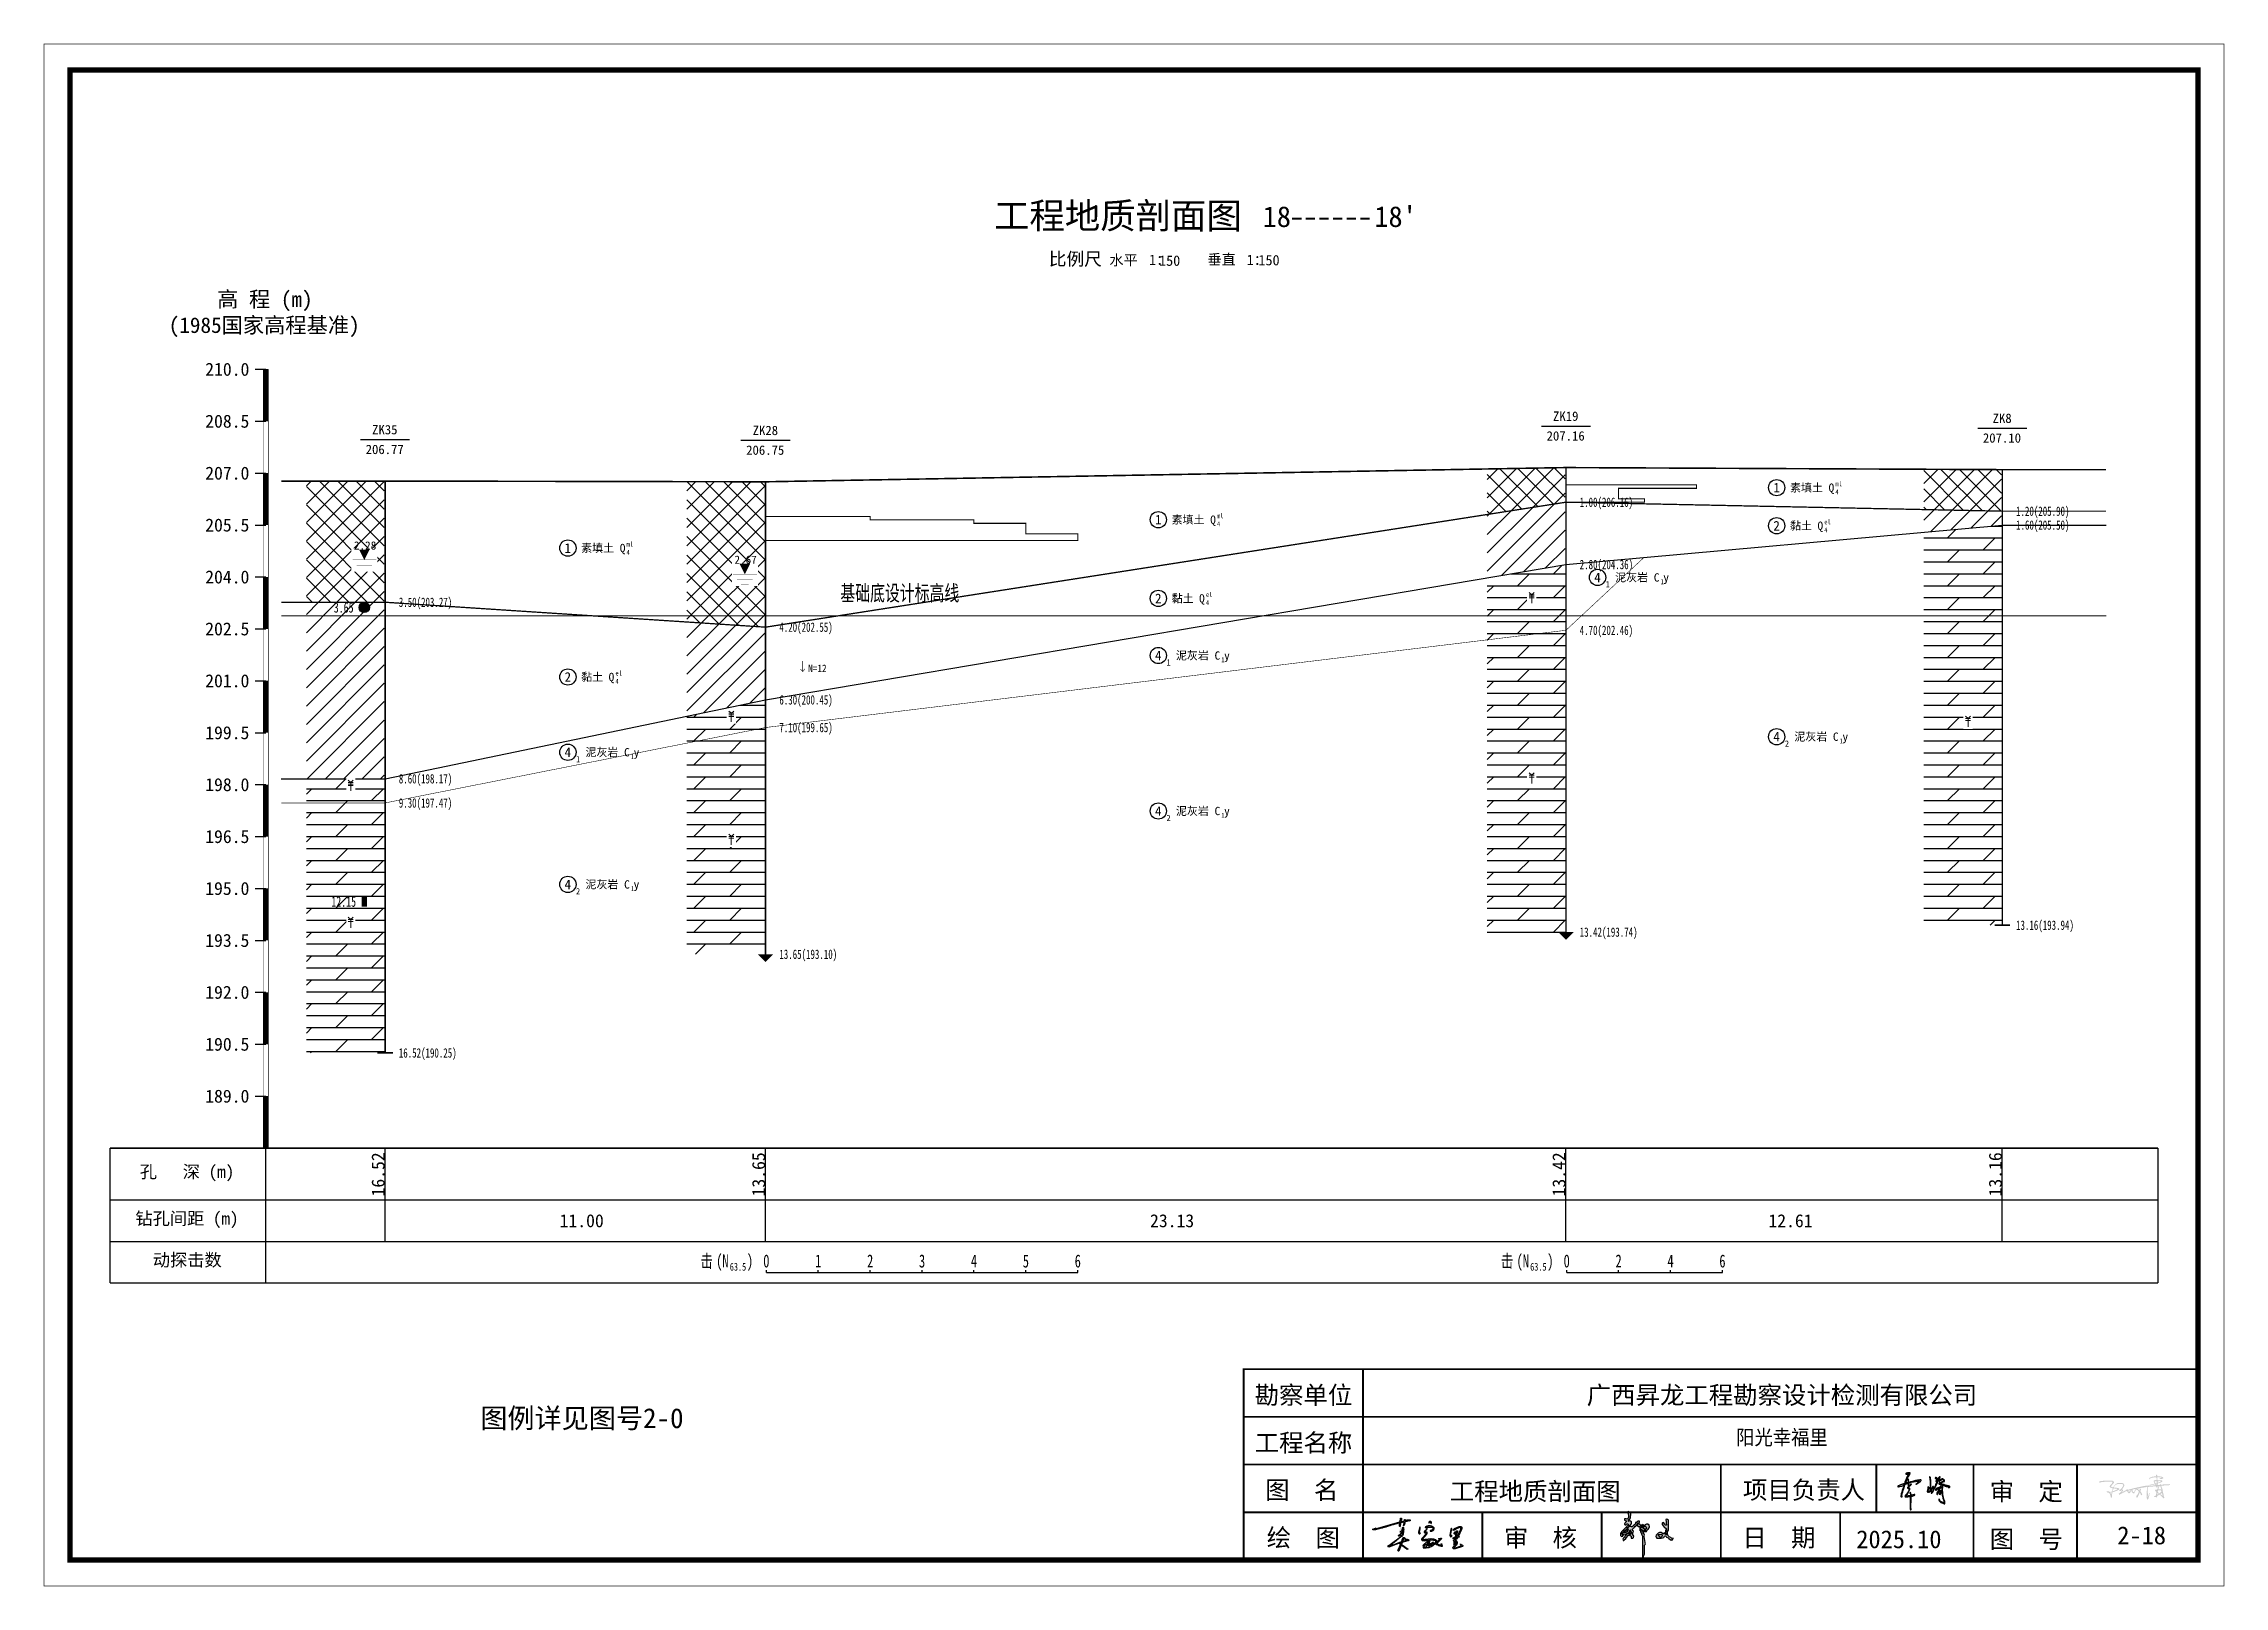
# Model space of a CAD drawing. Header units: millimetres. Extents: x -255 to 9196, y 129 to 426.
# Drawn here: x 7485.4 to 7905.6, y 129.3 to 426.4 of the extents above; entities that cross this region are included whole.
import ezdxf
from ezdxf.enums import TextEntityAlignment as Align

# ---------------------------------------------------------------- set-up
doc = ezdxf.new("R2010")
doc.units = ezdxf.units.MM
doc.linetypes.add('sx', pattern=[10, 5, 0, 5, 0])
for name, color, linetype in [('GiCAD_PouMian', 7, 'Continuous'), ('GICAD_QUYANG', 7, 'Continuous'), ('地质-原位曲线', 7, 'Continuous'), ('地质-图框', 7, 'Continuous'), ('地质-地层符号', 3, 'Continuous'), ('地质-地层线', 7, 'Continuous'), ('地质-地面线', 7, 'Continuous'), ('地质-填充花纹', 4, 'Continuous'), ('地质-文字', 7, 'Continuous'), ('地质-标注栏', 7, 'Continuous'), ('地质-标贯', 7, 'Continuous'), ('地质-水位线', 5, 'Continuous'), ('地质-钻孔', 7, 'Continuous')]:
    doc.layers.add(name, color=color, linetype=linetype)
doc.layers.add('不打印', color=7, linetype='Continuous', plot=False)
doc.styles.add('BG_ST', font='', dxfattribs={"width": 0.7})
doc.styles.add('LZ_FONTS_FS', font='simfang.ttf', dxfattribs={"width": 0.7})
doc.styles.add('LZ_PMT_LINE', font='', dxfattribs={"height": 2})
doc.styles.get("Standard").update_dxf_attribs({"font": 'simfang.ttf', "height": 2.5})
doc.styles.add('地下水位', font='', dxfattribs={"width": 0.7, "height": 1.58})
doc.styles.add('地层编号', font='', dxfattribs={"width": 0.7, "height": 1.85})
doc.styles.add('层底标注', font='', dxfattribs={"width": 0.7, "height": 1.8})
doc.styles.add('岩土名称', font='simfang.ttf', dxfattribs={"width": 0.7, "height": 1.55})
doc.styles.add('时代', font='', dxfattribs={"width": 0.7, "height": 1.6})
doc.styles.add('标注栏数据', font='simfang.ttf', dxfattribs={"width": 0.7, "height": 2.5})
doc.styles.add('标注栏项目', font='simfang.ttf', dxfattribs={"width": 0.7, "height": 3})
doc.styles.add('标贯动探', font='', dxfattribs={"width": 0.7, "height": 1.45})
doc.styles.add('标题', font='simfang.ttf', dxfattribs={"width": 0.7, "height": 8})
doc.styles.add('钻孔标注', font='', dxfattribs={"width": 0.7, "height": 1.8})
doc.styles.add('高程系统', font='simfang.ttf', dxfattribs={"width": 0.7, "height": 3})
doc.styles.get('BG_ST').set_extended_font_data('SimSun')
doc.styles.get('LZ_PMT_LINE').set_extended_font_data('SimSun')
doc.styles.get('地下水位').set_extended_font_data('FangSong_GB2312')
doc.styles.get('地层编号').set_extended_font_data('FangSong_GB2312')
doc.styles.get('层底标注').set_extended_font_data('FangSong_GB2312')
doc.styles.get('时代').set_extended_font_data('FangSong_GB2312')
doc.styles.get('标贯动探').set_extended_font_data('FangSong_GB2312')
doc.styles.get('钻孔标注').set_extended_font_data('FangSong_GB2312')
doc.linetypes.add('bzhjcx', pattern='A,0.001,[2,XX1.shx,S=1,R=0,X=1,Y=0],-2', length=2.001)
doc.linetypes.add('swx', pattern='A,7,-1.5,["●",LZ_PMT_LINE,S=0.05,R=0,X=0,Y=0],-1.5', length=10)
pattern_1 = [(0, (0, 0), (0, 2.3), []), (45, (0, 0), (4e-16, 4.5999997), [3.252691, -6.5053825])]
pattern_2 = [(45, (0, 0), (-1.76776695, 1.76776695), [])]
pattern_3 = [(45, (0, 0), (-1.76776695, 1.76776695), []), (135, (0, 0), (-1.76776695, -1.76776695), [])]

msp = doc.modelspace()

# ---------------------------------------------------------------- texts
at = {"style": 'LZ_FONTS_FS'}
msp.add_text('18', height=4, dxfattribs=at).set_placement((7725.73, 391.09, -12.5), align=Align.RIGHT)
for s, height, p in [("18'", 4, (7741.8, 391.1, -12.5)), ('比例尺', 2.5, (7679.08, 383.69, -12.5)), ('水平', 2, (7690.75, 383.71, -12.5)), ('1：', 2, (7698.4, 383.78, -12.5)), ('150', 2, (7700.32, 383.62, -12.5)), ('垂直', 2, (7709.64, 383.86, -12.5)), ('1：', 2, (7717.21, 383.77, -12.5)), ('150', 2, (7719.46, 383.71, -12.5))]:
    msp.add_text(s, height=height, dxfattribs=at).set_placement(p)
at = {"linetype": 'Continuous', "style": 'BG_ST', "width": 0.7}
msp.add_text('基础底设计标高线', height=3, dxfattribs=at).set_placement((7638.91, 318.19), align=Align.BOTTOM_LEFT)
for s, p in [('勘察单位', (7718.74, 164.39)), ('工程名称', (7718.74, 155.2)), ('图  名', (7720.77, 146.11)), ('项目负责人', (7812.81, 146.11)), ('审  定', (7860.35, 145.81)), ('绘  图', (7721.06, 136.92)), ('审  核', (7766.74, 136.92)), ('日  期', (7812.7, 136.92)), ('2025.10', (7834.65, 136.62)), ('图  号', (7860.35, 136.62)), ('2-18', (7884.94, 137.37))]:
    msp.add_text(s, height=3.447).set_placement(p)
at = {"style": 'LZ_PMT_LINE'}
msp.add_text('广西昇龙工程勘察设计检测有限公司', height=3.4474, dxfattribs=at).set_placement((7820.33, 164.39), align=Align.CENTER)
for s, height, p in [('图例详见图号2-0', 3.83, (7589.13, 159.75)), ('工程地质剖面图', 3.447, (7772.79, 145.84))]:
    msp.add_text(s, height=height).set_placement(p, align=Align.CENTER)
at = {"width": 0.9}
msp.add_text('阳光幸福里', height=2.873, dxfattribs=at).set_placement((7820.33, 156.53), align=Align.CENTER)
at = {"layer": 'GiCAD_PouMian', "color": 7, "style": '标题'}
msp.add_text('工程地质剖面图', height=5, dxfattribs=at).set_placement((7668.52, 390.77))
at = {"layer": 'GICAD_QUYANG', "color": 1, "linetype": 'Continuous', "width": 0.7}
msp.add_text('3.65', height=2, dxfattribs=at).set_placement((7541.32, 316.82))
at = {"layer": '地质-原位曲线', "color": 7, "linetype": 'Continuous', "style": '标注栏数据', "width": 0.7}
for s, height, p in [('击', 2.5, (7611.97, 190.69)), ('(N', 2.5, (7615, 190.69)), (')', 2.5, (7620.92, 190.69)), ('击', 2.5, (7766.18, 190.69)), ('(N', 2.5, (7769.2, 190.69)), (')', 2.5, (7775.12, 190.69)), ('63.5', 1.5, (7617.62, 190.07)), ('63.5', 1.5, (7771.82, 190.07))]:
    msp.add_text(s, height=height, dxfattribs=at).set_placement(p)
for s, p in [('0', (7624.66, 190.69)), ('1', (7634.66, 190.69)), ('2', (7644.66, 190.69)), ('3', (7654.66, 190.69)), ('4', (7664.66, 190.69)), ('5', (7674.66, 190.69)), ('6', (7684.66, 190.69)), ('0', (7778.86, 190.69)), ('2', (7788.86, 190.69)), ('4', (7798.86, 190.69)), ('6', (7808.86, 190.69))]:
    msp.add_text(s, height=2.5, dxfattribs=at).set_placement(p, align=Align.CENTER)
at = {"layer": '地质-地层符号', "color": 7, "linetype": 'Continuous'}
for s, height, style, p in [('1', 1.85, '地层编号', (7818.67, 339.97)), ('素填土', 1.55, '岩土名称', (7821.88, 340.12)), ('Q', 1.6, '时代', (7829.31, 340.09)), ('1', 1.85, '地层编号', (7699.54, 333.8)), ('素填土', 1.55, '岩土名称', (7702.74, 333.95)), ('Q', 1.6, '时代', (7710.18, 333.92)), ('2', 1.85, '地层编号', (7818.67, 332.63)), ('黏土', 1.55, '岩土名称', (7821.88, 332.78)), ('Q', 1.6, '时代', (7827.17, 332.76)), ('1', 1.85, '地层编号', (7585.78, 328.33)), ('素填土', 1.55, '岩土名称', (7588.98, 328.48)), ('Q', 1.6, '时代', (7596.42, 328.46)), ('4', 1.85, '地层编号', (7784.16, 322.68)), ('泥灰岩', 1.55, '岩土名称', (7788.19, 322.83)), ('C', 1.6, '时代', (7795.63, 322.8)), ('y', 1.6, '时代', (7797.47, 322.8)), ('2', 1.85, '地层编号', (7699.54, 318.63)), ('黏土', 1.55, '岩土名称', (7702.74, 318.78)), ('Q', 1.6, '时代', (7708.03, 318.76)), ('1', 1.2, '地层编号', (7786.36, 321.68)), ('4', 1.85, '地层编号', (7699.54, 307.63)), ('1', 1.2, '地层编号', (7701.74, 306.63)), ('泥灰岩', 1.55, '岩土名称', (7703.57, 307.78)), ('C', 1.6, '时代', (7711.01, 307.76)), ('y', 1.6, '时代', (7712.85, 307.76)), ('2', 1.85, '地层编号', (7585.78, 303.5)), ('黏土', 1.55, '岩土名称', (7588.98, 303.65)), ('Q', 1.6, '时代', (7594.27, 303.62)), ('4', 1.85, '地层编号', (7585.78, 289)), ('泥灰岩', 1.55, '岩土名称', (7589.81, 289.15)), ('C', 1.6, '时代', (7597.25, 289.12)), ('y', 1.6, '时代', (7599.09, 289.12)), ('4', 1.85, '地层编号', (7818.67, 292)), ('2', 1.2, '地层编号', (7820.88, 291)), ('泥灰岩', 1.55, '岩土名称', (7822.71, 292.15)), ('C', 1.6, '时代', (7830.14, 292.12)), ('y', 1.6, '时代', (7831.98, 292.12)), ('1', 1.2, '地层编号', (7587.98, 288)), ('4', 1.85, '地层编号', (7699.54, 277.68)), ('2', 1.2, '地层编号', (7701.74, 276.68)), ('泥灰岩', 1.55, '岩土名称', (7703.57, 277.83)), ('C', 1.6, '时代', (7711.01, 277.81)), ('y', 1.6, '时代', (7712.85, 277.81)), ('4', 1.85, '地层编号', (7585.78, 263.55)), ('泥灰岩', 1.55, '岩土名称', (7589.81, 263.7)), ('C', 1.6, '时代', (7597.25, 263.67)), ('y', 1.6, '时代', (7599.09, 263.67)), ('2', 1.2, '地层编号', (7587.98, 262.55))]:
    msp.add_text(s, height=height, dxfattribs=dict(at, style=style)).set_placement(p)
at = {"layer": '地质-地层符号', "color": 7, "linetype": 'Continuous', "style": '时代', "width": 0.8}
for s, p in [('4', (7830.62, 339.59)), ('ml', (7830.62, 341.16)), ('4', (7711.48, 333.42)), ('ml', (7711.48, 334.99)), ('4', (7828.47, 332.26)), ('el', (7828.47, 333.82)), ('4', (7597.72, 327.96)), ('ml', (7597.72, 329.52)), ('el', (7709.34, 319.82)), ('1', (7796.94, 322.3)), ('4', (7709.34, 318.26)), ('1', (7712.31, 307.26)), ('4', (7595.58, 303.12)), ('el', (7595.58, 304.69)), ('1', (7831.45, 291.62)), ('1', (7598.56, 288.62)), ('1', (7712.31, 277.31)), ('1', (7598.56, 263.17))]:
    msp.add_text(s, height=0.96, dxfattribs=at).set_placement(p)
at = {"layer": '地质-文字', "color": 7, "linetype": 'Continuous', "style": '高程系统'}
for s, p in [('高 程 (m)', (7518.85, 375.69)), ('(1985国家高程基准)', (7509.51, 370.69))]:
    msp.add_text(s, height=3, dxfattribs=at).set_placement(p)
at = {"layer": '地质-文字', "color": 7, "linetype": 'Continuous', "style": '层底标注', "width": 0.7}
for s, p in [('1.00(206.16)', (7781.36, 337.19)), ('1.20(205.90)', (7865.43, 335.46)), ('1.60(205.50)', (7865.43, 332.79)), ('2.80(204.36)', (7781.36, 325.19)), ('3.50(203.27)', (7553.85, 317.92)), ('4.20(202.55)', (7627.16, 313.12)), ('4.70(202.46)', (7781.36, 312.52)), ('6.30(200.45)', (7627.16, 299.12)), ('7.10(199.65)', (7627.16, 293.79)), ('8.60(198.17)', (7553.85, 283.92)), ('9.30(197.47)', (7553.85, 279.26)), ('13.42(193.74)', (7781.36, 254.39)), ('13.16(193.94)', (7865.43, 255.72)), ('13.65(193.10)', (7627.16, 250.12)), ('16.52(190.25)', (7553.85, 231.12))]:
    msp.add_text(s, height=1.8, dxfattribs=at).set_placement(p)
at = {"layer": '地质-标注栏', "color": 7, "linetype": 'Continuous', "style": '标注栏项目'}
for s, p in [('孔   深 (m)', (7503.95, 207.19)), ('钻孔间距 (m)', (7503.11, 198.19)), ('动探击数', (7506.47, 190.19))]:
    msp.add_text(s, height=2.43, dxfattribs=at).set_placement(p, align=Align.BOTTOM_LEFT)
at = {"layer": '地质-标注栏', "color": 7, "linetype": 'Continuous', "style": '标注栏数据'}
for s, p in [('16.52', (7551.1, 204.37)), ('13.65', (7624.41, 204.37)), ('13.42', (7778.61, 204.37)), ('13.16', (7862.68, 204.37))]:
    msp.add_text(s, height=2.5, rotation=90, dxfattribs=at).set_placement(p)
for s, p in [('11.00', (7584.83, 198.44)), ('23.13', (7698.58, 198.44)), ('12.61', (7817.72, 198.44))]:
    msp.add_text(s, height=2.5, dxfattribs=at).set_placement(p)
at = {"layer": '地质-标贯', "color": 6, "linetype": 'Continuous', "style": '标贯动探', "width": 0.9}
msp.add_text('N=12', height=1.45, dxfattribs=at).set_placement((7632.71, 305.36))
at = {"layer": '地质-钻孔', "color": 7, "linetype": 'Continuous', "style": '钻孔标注'}
for s, p in [('ZK35', (7548.7, 351.16)), ('ZK19', (7776.22, 353.76)), ('ZK8', (7860.91, 353.36)), ('206.77', (7547.46, 347.36)), ('206.75', (7620.77, 347.22)), ('ZK28', (7622.02, 351.02)), ('207.16', (7774.98, 349.96)), ('207.10', (7859.04, 349.56))]:
    msp.add_text(s, height=1.8, dxfattribs=at).set_placement(p)

# ---------------------------------------------------------------- blocks, each defined once
blk = doc.blocks.new('WipeoutBlock')
blk.add_wipeout([(0, 0), (0, 1), (1, 1), (1, 0)])
blk = doc.blocks.new('FHzhong.dwg')
at = {"color": 1, "lineweight": 0}
for p, q in [((1.06, 1.62), (0.57, 2.04)), ((0.57, 1.62), (1.53, 1.62)), ((0.57, 1.25), (1.53, 1.25)), ((1.05, 0), (1.05, 1.62)), ((1.06, 1.62), (1.53, 2.04))]:
    blk.add_line(p, q, dxfattribs=at)
blk = doc.blocks.new('FHqiang.dwg')
at = {"color": 1, "lineweight": 0}
for p, q in [((1.06, 1.62), (0.57, 2.04)), ((0.57, 1.62), (1.53, 1.62)), ((0.57, 1.32), (1.53, 1.32)), ((0.57, 1.02), (1.53, 1.02)), ((1.05, 0), (1.05, 1.62)), ((1.06, 1.62), (1.53, 2.04))]:
    blk.add_line(p, q, dxfattribs=at)
blk = doc.blocks.new('gkqy_yuan.dwg不标1')
at = {"layer": 'GiCAD_PouMian'}
h = blk.add_hatch(color=1, dxfattribs=at)
edge = h.paths.add_edge_path()
edge.add_arc((0, 0), 1, 0, 360)
at = {"layer": 'GICAD_QUYANG', "color": 1}
blk.add_circle((0, 0), 1, dxfattribs=at)
blk = doc.blocks.new('gkqy_yan.dwg不标1', base_point=(0, -1))
at = {"color": 1}
blk.add_solid([(-0.5, -2), (-0.5, 0), (0.5, -2), (0.5, 0)], dxfattribs=at)
blk = doc.blocks.new('gkbgfh')
at = {"linetype": 'Continuous'}
blk.add_wipeout([(-0.23, -0.2), (1.12, -0.2), (1.12, 2.33), (-0.23, 2.33)], dxfattribs=at).dxf.layer = '地质-标贯'
at = {"color": 1, "const_width": 0.1}
for points in [[(0.01, 0.61), (0.46, 0.08), (0.88, 0.64)], [(0.46, 2.13), (0.46, 0.08)]]:
    blk.add_lwpolyline(points, dxfattribs=at)
blk = doc.blocks.new('shuiweifh')
at = {"linetype": 'swx'}
blk.add_wipeout([(-2.47, -2.24), (2.54, -2.24), (2.54, 2.22), (-2.47, 2.22)], dxfattribs=at).dxf.layer = '地质-水位线'
at = {"color": 5}
for points, const_width in [([(-2.25, 0.02), (2.32, 0.02)], 0.075), ([(-1.5, -1), (1.5, -1)], 0.075), ([(-0.75, -2), (0.75, -2)], 0.05)]:
    blk.add_lwpolyline(points, dxfattribs=dict(at, const_width=const_width))
blk.add_lwpolyline([(0, 0, 0, 2, 0), (0, 2, 2, 2, 0)], format="xyseb", dxfattribs=at)
blk = doc.blocks.new('zxdt')
blk.add_lwpolyline([(0, 0, 3, 0, 0), (0, -1.5, 0, 0, 0)], format="xyseb")
blk = doc.blocks.new('zhengyi')
h = blk.add_hatch(color=256)
h.dxf.hatch_style = 1
h.paths.add_polyline_path([(256.693, 181.627), (256.708, 181.638), (256.715, 181.643), (256.717, 181.651), (256.713, 181.659), (256.726, 181.657), (256.735, 181.66), (256.745, 181.669), (256.745, 181.673), (256.745, 181.675), (256.745, 181.68), (256.765, 181.68), (256.765, 181.711), (256.761, 181.711), (256.759, 181.711), (256.755, 181.711), (256.755, 181.721), (256.734, 181.721), (256.725, 181.697), (256.717, 181.686), (256.698, 181.669), (256.679, 181.655), (256.663, 181.652), (256.64, 181.659), (256.64, 181.669), (256.63, 181.669), (256.626, 181.652), (256.616, 181.642), (256.599, 181.638), (256.599, 181.628), (256.609, 181.628), (256.607, 181.624), (256.61, 181.618), (256.614, 181.617), (256.607, 181.593), (256.598, 181.58), (256.578, 181.565), (256.547, 181.565), (256.536, 181.565), (256.535, 181.556), (256.523, 181.55), (256.515, 181.555), (256.511, 181.547), (256.517, 181.535), (256.526, 181.534), (256.526, 181.513), (256.536, 181.513), (256.539, 181.522), (256.541, 181.526), (256.547, 181.534), (256.555, 181.539), (256.566, 181.533), (256.567, 181.523), (256.588, 181.523), (256.588, 181.532), (256.588, 181.536), (256.588, 181.544), (256.601, 181.547), (256.607, 181.548), (256.62, 181.549), (256.626, 181.537), (256.637, 181.531), (256.651, 181.534), (256.651, 181.544), (256.64, 181.544), (256.633, 181.555), (256.632, 181.563), (256.635, 181.575), (256.641, 181.588), (256.644, 181.594), (256.644, 181.596), (256.651, 181.607), (256.645, 181.594), (256.644, 181.594), (256.649, 181.58), (256.661, 181.575), (256.661, 181.555), (256.672, 181.555), (256.672, 181.55), (256.672, 181.548), (256.672, 181.544), (256.682, 181.544), (256.682, 181.555), (256.697, 181.563), (256.699, 181.585), (256.687, 181.596), (256.687, 181.615)])
h.paths.add_polyline_path([(256.666, 181.732), (256.653, 181.746), (256.638, 181.749), (256.62, 181.742), (256.618, 181.759), (256.625, 181.771), (256.64, 181.779), (256.65, 181.805), (256.654, 181.819), (256.656, 181.846), (256.655, 181.868), (256.648, 181.881), (256.63, 181.893), (256.622, 181.9), (256.609, 181.897), (256.604, 181.888), (256.602, 181.884), (256.605, 181.878), (256.609, 181.878), (256.619, 181.848), (256.621, 181.831), (256.62, 181.799), (256.611, 181.791), (256.607, 181.787), (256.599, 181.779), (256.582, 181.782), (256.574, 181.783), (256.557, 181.784), (256.553, 181.773), (256.557, 181.763), (256.567, 181.758), (256.58, 181.751), (256.583, 181.732), (256.573, 181.721), (256.56, 181.715), (256.555, 181.704), (256.557, 181.69), (256.568, 181.683), (256.584, 181.688), (256.588, 181.7), (256.602, 181.703), (256.613, 181.697), (256.62, 181.685), (256.576, 181.641), (256.554, 181.619), (256.51, 181.575), (256.494, 181.554), (256.489, 181.539), (256.489, 181.513), (256.499, 181.501), (256.511, 181.498), (256.526, 181.503), (256.526, 181.534), (256.517, 181.535), (256.511, 181.547), (256.515, 181.555), (256.523, 181.55), (256.535, 181.556), (256.536, 181.565), (256.547, 181.565), (256.547, 181.575), (256.567, 181.592), (256.578, 181.6), (256.599, 181.617), (256.599, 181.628), (256.599, 181.638), (256.616, 181.642), (256.626, 181.652), (256.63, 181.669), (256.64, 181.669), (256.64, 181.68), (256.645, 181.68), (256.647, 181.68), (256.651, 181.68), (256.662, 181.698), (256.666, 181.71)])
h.paths.add_polyline_path([(256.698, 181.518), (256.682, 181.534), (256.682, 181.544), (256.672, 181.544), (256.672, 181.548), (256.672, 181.55), (256.672, 181.555), (256.651, 181.555), (256.651, 181.544), (256.651, 181.534), (256.637, 181.531), (256.626, 181.537), (256.62, 181.549), (256.607, 181.548), (256.601, 181.547), (256.588, 181.544), (256.588, 181.536), (256.588, 181.532), (256.588, 181.523), (256.578, 181.523), (256.578, 181.513), (256.569, 181.51), (256.564, 181.508), (256.557, 181.503), (256.559, 181.489), (256.554, 181.478), (256.541, 181.471), (256.532, 181.462), (256.529, 181.453), (256.531, 181.44), (256.533, 181.434), (256.542, 181.431), (256.547, 181.435), (256.575, 181.465), (256.589, 181.481), (256.614, 181.513), (256.633, 181.517), (256.646, 181.514), (256.661, 181.503), (256.661, 181.49), (256.661, 181.484), (256.661, 181.471), (256.678, 181.468), (256.69, 181.471), (256.703, 181.482), (256.704, 181.504)])
h.paths.add_polyline_path([(256.872, 181.624), (256.865, 181.632), (256.849, 181.643), (256.854, 181.65), (256.862, 181.652), (256.87, 181.648), (256.87, 181.659), (256.849, 181.659), (256.849, 181.68), (256.818, 181.68), (256.818, 181.669), (256.825, 181.67), (256.831, 181.666), (256.833, 181.659), (256.837, 181.654), (256.834, 181.645), (256.828, 181.643), (256.824, 181.641), (256.818, 181.644), (256.818, 181.648), (256.807, 181.648), (256.807, 181.586), (256.818, 181.586), (256.818, 181.596), (256.824, 181.602), (256.83, 181.603), (256.838, 181.602), (256.849, 181.597), (256.853, 181.586), (256.849, 181.575), (256.87, 181.575), (256.87, 181.596), (256.878, 181.596), (256.882, 181.596), (256.89, 181.596), (256.89, 181.607), (256.88, 181.607)])
h.paths.add_polyline_path([(256.831, 181.666), (256.825, 181.67), (256.818, 181.669), (256.818, 181.68), (256.807, 181.68), (256.808, 181.687), (256.804, 181.694), (256.797, 181.695), (256.787, 181.7), (256.784, 181.713), (256.791, 181.721), (256.798, 181.729), (256.796, 181.743), (256.786, 181.747), (256.773, 181.744), (256.766, 181.741), (256.755, 181.732), (256.755, 181.711), (256.759, 181.711), (256.761, 181.711), (256.765, 181.711), (256.765, 181.68), (256.765, 181.669), (256.78, 181.66), (256.79, 181.658), (256.807, 181.659), (256.807, 181.648), (256.818, 181.648), (256.818, 181.644), (256.824, 181.641), (256.828, 181.643), (256.834, 181.645), (256.837, 181.654), (256.833, 181.659)])
h.paths.add_polyline_path([(256.953, 181.68), (256.933, 181.695), (256.912, 181.697), (256.89, 181.685), (256.876, 181.677), (256.861, 181.679), (256.849, 181.69), (256.849, 181.659), (256.901, 181.659), (256.898, 181.655), (256.901, 181.649), (256.906, 181.648), (256.91, 181.635), (256.904, 181.622), (256.89, 181.617), (256.89, 181.607), (256.89, 181.596), (256.882, 181.596), (256.878, 181.596), (256.87, 181.596), (256.87, 181.575), (256.911, 181.575), (256.917, 181.594), (256.923, 181.604), (256.937, 181.617), (256.953, 181.637), (256.958, 181.654)])
h.paths.add_polyline_path([(256.879, 181.52), (256.874, 181.534), (256.859, 181.544), (256.859, 181.575), (256.849, 181.575), (256.853, 181.586), (256.849, 181.597), (256.838, 181.602), (256.83, 181.603), (256.824, 181.602), (256.818, 181.596), (256.818, 181.586), (256.818, 181.565), (256.837, 181.526), (256.844, 181.504), (256.849, 181.461), (256.849, 181.323), (256.849, 181.255), (256.849, 181.117), (256.857, 181.117), (256.861, 181.117), (256.87, 181.117), (256.862, 181.154), (256.865, 181.176), (256.88, 181.211), (256.88, 181.269), (256.88, 181.298), (256.88, 181.357), (256.89, 181.368), (256.893, 181.378), (256.89, 181.393), (256.884, 181.437), (256.881, 181.459), (256.875, 181.503)])
h.paths.add_polyline_path([(257.234, 181.544), (257.226, 181.54), (257.222, 181.538), (257.213, 181.534), (257.213, 181.544), (257.172, 181.544), (257.149, 181.562), (257.124, 181.564), (257.099, 181.549), (257.086, 181.537), (257.08, 181.531), (257.068, 181.518), (257.063, 181.499), (257.066, 181.487), (257.078, 181.471), (257.124, 181.468), (257.148, 181.47), (257.193, 181.482), (257.197, 181.49), (257.199, 181.494), (257.203, 181.503), (257.217, 181.505), (257.228, 181.499), (257.234, 181.487), (257.261, 181.473), (257.274, 181.465), (257.297, 181.445), (257.308, 181.441), (257.314, 181.438), (257.323, 181.43), (257.331, 181.446), (257.335, 181.455), (257.344, 181.471), (257.328, 181.465), (257.313, 181.469), (257.302, 181.482), (257.28, 181.493), (257.269, 181.502), (257.255, 181.523), (257.247, 181.523), (257.243, 181.523), (257.234, 181.523)])
h.paths.add_polyline_path([(257.168, 181.518), (257.169, 181.511), (257.167, 181.503), (257.153, 181.489), (257.138, 181.485), (257.12, 181.492), (257.119, 181.501), (257.107, 181.507), (257.099, 181.503), (257.099, 181.511), (257.099, 181.515), (257.099, 181.523), (257.124, 181.523), (257.136, 181.523), (257.161, 181.523)], flags=16)
h.paths.add_polyline_path([(257.265, 181.663), (257.265, 181.696), (257.265, 181.763), (257.252, 181.774), (257.241, 181.777), (257.224, 181.773), (257.227, 181.736), (257.229, 181.717), (257.234, 181.68), (257.226, 181.68), (257.222, 181.68), (257.213, 181.68), (257.208, 181.696), (257.203, 181.703), (257.193, 181.716), (257.185, 181.723), (257.171, 181.72), (257.167, 181.711), (257.167, 181.693), (257.171, 181.683), (257.182, 181.669), (257.198, 181.65), (257.208, 181.641), (257.229, 181.628), (257.235, 181.621), (257.232, 181.61), (257.224, 181.607), (257.224, 181.596), (257.234, 181.596), (257.234, 181.584), (257.234, 181.578), (257.234, 181.565), (257.255, 181.565), (257.248, 181.576), (257.253, 181.592), (257.265, 181.596)])
h.paths.add_polyline_path([(257.245, 181.565), (257.234, 181.565), (257.234, 181.578), (257.234, 181.584), (257.234, 181.596), (257.224, 181.596), (257.224, 181.565), (257.22, 181.565), (257.218, 181.565), (257.213, 181.565), (257.213, 181.534), (257.222, 181.538), (257.226, 181.54), (257.234, 181.544), (257.234, 181.534), (257.245, 181.534)])
for p, q in [((256.557, 181.784), (256.553, 181.773)), ((256.553, 181.773), (256.557, 181.763)), ((256.56, 181.715), (256.555, 181.704)), ((256.555, 181.704), (256.557, 181.69)), ((256.574, 181.783), (256.557, 181.784)), ((256.557, 181.763), (256.567, 181.758)), ((256.557, 181.69), (256.568, 181.683)), ((256.573, 181.721), (256.56, 181.715)), ((256.567, 181.758), (256.58, 181.751)), ((256.583, 181.732), (256.573, 181.721)), ((256.582, 181.782), (256.574, 181.783)), ((256.58, 181.751), (256.583, 181.732)), ((256.599, 181.779), (256.582, 181.782)), ((256.584, 181.688), (256.588, 181.7)), ((256.588, 181.7), (256.602, 181.703)), ((256.607, 181.787), (256.599, 181.779)), ((256.604, 181.888), (256.602, 181.884)), ((256.602, 181.884), (256.605, 181.878)), ((256.602, 181.703), (256.613, 181.697)), ((256.609, 181.897), (256.604, 181.888)), ((256.605, 181.878), (256.609, 181.878)), ((256.611, 181.791), (256.607, 181.787)), ((256.622, 181.9), (256.609, 181.897)), ((256.609, 181.878), (256.619, 181.848)), ((256.62, 181.799), (256.611, 181.791)), ((256.613, 181.697), (256.62, 181.685)), ((256.618, 181.759), (256.625, 181.771)), ((256.62, 181.742), (256.618, 181.759)), ((256.619, 181.848), (256.621, 181.831)), ((256.621, 181.831), (256.62, 181.799)), ((256.638, 181.749), (256.62, 181.742)), ((256.63, 181.893), (256.622, 181.9)), ((256.625, 181.771), (256.64, 181.779)), ((256.648, 181.881), (256.63, 181.893)), ((256.653, 181.746), (256.638, 181.749)), ((256.64, 181.779), (256.65, 181.805)), ((256.655, 181.868), (256.648, 181.881)), ((256.65, 181.805), (256.654, 181.819)), ((256.651, 181.68), (256.662, 181.698)), ((256.666, 181.732), (256.653, 181.746)), ((256.654, 181.819), (256.656, 181.846)), ((256.656, 181.846), (256.655, 181.868)), ((256.662, 181.698), (256.666, 181.71)), ((256.666, 181.71), (256.666, 181.732)), ((256.725, 181.697), (256.717, 181.686)), ((256.734, 181.721), (256.725, 181.697)), ((256.755, 181.721), (256.734, 181.721)), ((256.734, 181.721), (256.755, 181.721)), ((256.755, 181.721), (256.734, 181.721)), ((256.766, 181.741), (256.755, 181.732)), ((256.755, 181.732), (256.755, 181.711)), ((256.755, 181.711), (256.755, 181.732)), ((256.755, 181.732), (256.755, 181.711)), ((256.755, 181.711), (256.755, 181.721)), ((256.755, 181.721), (256.755, 181.711)), ((256.755, 181.711), (256.755, 181.721)), ((256.755, 181.711), (256.759, 181.711)), ((256.759, 181.711), (256.755, 181.711)), ((256.759, 181.711), (256.761, 181.711)), ((256.761, 181.711), (256.759, 181.711)), ((256.761, 181.711), (256.765, 181.711)), ((256.765, 181.711), (256.761, 181.711)), ((256.765, 181.711), (256.765, 181.669)), ((256.765, 181.669), (256.765, 181.711)), ((256.765, 181.711), (256.765, 181.669)), ((256.765, 181.68), (256.765, 181.711)), ((256.765, 181.711), (256.765, 181.68)), ((256.765, 181.68), (256.765, 181.711)), ((256.773, 181.744), (256.766, 181.741)), ((256.786, 181.747), (256.773, 181.744)), ((256.784, 181.713), (256.791, 181.721)), ((256.787, 181.7), (256.784, 181.713)), ((256.796, 181.743), (256.786, 181.747)), ((256.797, 181.695), (256.787, 181.7)), ((256.791, 181.721), (256.798, 181.729)), ((256.798, 181.729), (256.796, 181.743)), ((256.804, 181.694), (256.797, 181.695)), ((256.808, 181.687), (256.804, 181.694)), ((256.861, 181.679), (256.849, 181.69)), ((256.849, 181.69), (256.849, 181.659)), ((256.849, 181.659), (256.849, 181.69)), ((256.849, 181.69), (256.849, 181.659)), ((256.912, 181.697), (256.89, 181.685)), ((256.933, 181.695), (256.912, 181.697)), ((256.953, 181.68), (256.933, 181.695)), ((257.171, 181.72), (257.167, 181.711)), ((257.167, 181.711), (257.167, 181.693)), ((257.167, 181.693), (257.171, 181.683)), ((257.185, 181.723), (257.171, 181.72)), ((257.193, 181.716), (257.185, 181.723)), ((257.203, 181.703), (257.193, 181.716)), ((257.208, 181.696), (257.203, 181.703)), ((257.213, 181.68), (257.208, 181.696)), ((257.241, 181.777), (257.224, 181.773)), ((257.224, 181.773), (257.227, 181.736)), ((257.227, 181.736), (257.229, 181.717)), ((257.229, 181.717), (257.234, 181.68)), ((257.252, 181.774), (257.241, 181.777)), ((257.265, 181.763), (257.252, 181.774)), ((257.265, 181.696), (257.265, 181.763)), ((257.265, 181.663), (257.265, 181.696)), ((256.494, 181.554), (256.489, 181.539)), ((256.489, 181.539), (256.489, 181.513)), ((256.489, 181.513), (256.499, 181.501)), ((256.51, 181.575), (256.494, 181.554)), ((256.499, 181.501), (256.511, 181.498)), ((256.554, 181.619), (256.51, 181.575)), ((256.515, 181.555), (256.511, 181.547)), ((256.511, 181.547), (256.515, 181.555)), ((256.511, 181.547), (256.517, 181.535)), ((256.517, 181.535), (256.511, 181.547)), ((256.511, 181.498), (256.526, 181.503)), ((256.523, 181.55), (256.515, 181.555)), ((256.515, 181.555), (256.523, 181.55)), ((256.517, 181.535), (256.526, 181.534)), ((256.526, 181.534), (256.517, 181.535)), ((256.535, 181.556), (256.523, 181.55)), ((256.523, 181.55), (256.535, 181.556)), ((256.526, 181.534), (256.526, 181.513)), ((256.526, 181.513), (256.526, 181.534)), ((256.526, 181.534), (256.526, 181.513)), ((256.526, 181.503), (256.526, 181.534)), ((256.526, 181.534), (256.526, 181.503)), ((256.526, 181.503), (256.526, 181.534)), ((256.526, 181.513), (256.536, 181.513)), ((256.536, 181.513), (256.526, 181.513)), ((256.526, 181.513), (256.536, 181.513)), ((256.532, 181.462), (256.529, 181.453)), ((256.529, 181.453), (256.531, 181.44)), ((256.531, 181.44), (256.533, 181.434)), ((256.541, 181.471), (256.532, 181.462)), ((256.533, 181.434), (256.542, 181.431)), ((256.536, 181.565), (256.535, 181.556)), ((256.535, 181.556), (256.536, 181.565)), ((256.578, 181.565), (256.536, 181.565)), ((256.536, 181.565), (256.578, 181.565)), ((256.578, 181.565), (256.536, 181.565)), ((256.536, 181.565), (256.547, 181.565)), ((256.547, 181.565), (256.536, 181.565)), ((256.536, 181.565), (256.547, 181.565)), ((256.536, 181.513), (256.539, 181.522)), ((256.539, 181.522), (256.541, 181.526)), ((256.541, 181.526), (256.547, 181.534)), ((256.554, 181.478), (256.541, 181.471)), ((256.542, 181.431), (256.547, 181.435)), ((256.547, 181.575), (256.567, 181.592)), ((256.567, 181.592), (256.547, 181.575)), ((256.547, 181.565), (256.547, 181.575)), ((256.547, 181.575), (256.547, 181.565)), ((256.547, 181.565), (256.547, 181.575)), ((256.547, 181.575), (256.547, 181.565)), ((256.547, 181.565), (256.547, 181.575)), ((256.547, 181.575), (256.547, 181.565)), ((256.547, 181.565), (256.578, 181.565)), ((256.578, 181.565), (256.547, 181.565)), ((256.547, 181.565), (256.578, 181.565)), ((256.547, 181.534), (256.555, 181.539)), ((256.547, 181.435), (256.575, 181.465)), ((256.576, 181.641), (256.554, 181.619)), ((256.559, 181.489), (256.554, 181.478)), ((256.555, 181.539), (256.566, 181.533)), ((256.564, 181.508), (256.557, 181.503)), ((256.557, 181.503), (256.559, 181.489)), ((256.569, 181.51), (256.564, 181.508)), ((256.566, 181.533), (256.567, 181.523)), ((256.567, 181.592), (256.578, 181.6)), ((256.578, 181.6), (256.567, 181.592)), ((256.567, 181.523), (256.588, 181.523)), ((256.588, 181.523), (256.567, 181.523)), ((256.567, 181.523), (256.588, 181.523)), ((256.568, 181.683), (256.584, 181.688)), ((256.578, 181.513), (256.569, 181.51)), ((256.575, 181.465), (256.589, 181.481)), ((256.62, 181.685), (256.576, 181.641)), ((256.578, 181.6), (256.599, 181.617)), ((256.599, 181.617), (256.578, 181.6)), ((256.598, 181.58), (256.578, 181.565)), ((256.578, 181.565), (256.598, 181.58)), ((256.588, 181.523), (256.578, 181.523)), ((256.578, 181.523), (256.588, 181.523)), ((256.588, 181.523), (256.578, 181.523)), ((256.578, 181.523), (256.578, 181.513)), ((256.578, 181.513), (256.578, 181.523)), ((256.578, 181.523), (256.578, 181.513)), ((256.588, 181.544), (256.601, 181.547)), ((256.601, 181.547), (256.588, 181.544)), ((256.588, 181.536), (256.588, 181.544)), ((256.588, 181.544), (256.588, 181.536)), ((256.588, 181.532), (256.588, 181.536)), ((256.588, 181.536), (256.588, 181.532)), ((256.588, 181.523), (256.588, 181.532)), ((256.588, 181.532), (256.588, 181.523)), ((256.589, 181.481), (256.614, 181.513)), ((256.607, 181.593), (256.598, 181.58)), ((256.598, 181.58), (256.607, 181.593)), ((256.616, 181.642), (256.599, 181.638)), ((256.599, 181.638), (256.616, 181.642)), ((256.599, 181.638), (256.599, 181.628)), ((256.599, 181.628), (256.599, 181.638)), ((256.599, 181.638), (256.599, 181.628)), ((256.599, 181.617), (256.599, 181.638)), ((256.599, 181.638), (256.599, 181.617)), ((256.599, 181.617), (256.599, 181.638)), ((256.599, 181.628), (256.609, 181.628)), ((256.609, 181.628), (256.599, 181.628)), ((256.599, 181.628), (256.609, 181.628)), ((256.609, 181.628), (256.599, 181.628)), ((256.599, 181.628), (256.609, 181.628)), ((256.609, 181.628), (256.599, 181.628)), ((256.599, 181.628), (256.599, 181.617)), ((256.599, 181.617), (256.599, 181.628)), ((256.599, 181.628), (256.599, 181.617)), ((256.601, 181.547), (256.607, 181.548)), ((256.607, 181.548), (256.601, 181.547)), ((256.609, 181.628), (256.607, 181.624)), ((256.607, 181.624), (256.609, 181.628)), ((256.607, 181.624), (256.61, 181.618)), ((256.61, 181.618), (256.607, 181.624)), ((256.614, 181.617), (256.607, 181.593)), ((256.607, 181.593), (256.614, 181.617)), ((256.607, 181.548), (256.62, 181.549)), ((256.62, 181.549), (256.607, 181.548)), ((256.61, 181.618), (256.614, 181.617)), ((256.614, 181.617), (256.61, 181.618)), ((256.614, 181.513), (256.633, 181.517)), ((256.626, 181.652), (256.616, 181.642)), ((256.616, 181.642), (256.626, 181.652)), ((256.62, 181.549), (256.626, 181.537)), ((256.626, 181.537), (256.62, 181.549)), ((256.63, 181.669), (256.626, 181.652)), ((256.626, 181.652), (256.63, 181.669)), ((256.626, 181.537), (256.637, 181.531)), ((256.637, 181.531), (256.626, 181.537)), ((256.64, 181.669), (256.63, 181.669)), ((256.63, 181.669), (256.64, 181.669)), ((256.64, 181.669), (256.63, 181.669)), ((256.63, 181.669), (256.64, 181.669)), ((256.64, 181.669), (256.63, 181.669)), ((256.63, 181.669), (256.64, 181.669)), ((256.632, 181.563), (256.635, 181.575)), ((256.635, 181.575), (256.632, 181.563)), ((256.633, 181.555), (256.632, 181.563)), ((256.632, 181.563), (256.633, 181.555)), ((256.64, 181.544), (256.633, 181.555)), ((256.633, 181.555), (256.64, 181.544)), ((256.633, 181.517), (256.646, 181.514)), ((256.635, 181.575), (256.641, 181.588)), ((256.641, 181.588), (256.635, 181.575)), ((256.637, 181.531), (256.651, 181.534)), ((256.651, 181.534), (256.637, 181.531)), ((256.64, 181.669), (256.64, 181.68)), ((256.64, 181.68), (256.64, 181.669)), ((256.64, 181.669), (256.64, 181.68)), ((256.64, 181.68), (256.645, 181.68)), ((256.64, 181.659), (256.64, 181.669)), ((256.64, 181.669), (256.64, 181.659)), ((256.64, 181.659), (256.64, 181.669)), ((256.663, 181.652), (256.64, 181.659)), ((256.651, 181.544), (256.64, 181.544)), ((256.64, 181.544), (256.651, 181.544)), ((256.651, 181.544), (256.64, 181.544)), ((256.64, 181.544), (256.651, 181.544)), ((256.651, 181.544), (256.64, 181.544)), ((256.64, 181.544), (256.651, 181.544)), ((256.641, 181.588), (256.645, 181.594)), ((256.645, 181.594), (256.641, 181.588)), ((256.651, 181.607), (256.644, 181.596)), ((256.644, 181.596), (256.651, 181.607)), ((256.644, 181.596), (256.649, 181.58)), ((256.649, 181.58), (256.644, 181.596)), ((256.645, 181.68), (256.647, 181.68)), ((256.645, 181.594), (256.651, 181.607)), ((256.651, 181.607), (256.645, 181.594)), ((256.646, 181.514), (256.661, 181.503)), ((256.647, 181.68), (256.651, 181.68)), ((256.649, 181.58), (256.661, 181.575)), ((256.661, 181.575), (256.649, 181.58)), ((256.672, 181.555), (256.651, 181.555)), ((256.651, 181.555), (256.672, 181.555)), ((256.672, 181.555), (256.651, 181.555)), ((256.651, 181.555), (256.651, 181.534)), ((256.651, 181.534), (256.651, 181.555)), ((256.651, 181.555), (256.651, 181.534)), ((256.651, 181.544), (256.651, 181.555)), ((256.651, 181.555), (256.651, 181.544)), ((256.651, 181.544), (256.651, 181.555)), ((256.651, 181.555), (256.661, 181.555)), ((256.661, 181.555), (256.651, 181.555)), ((256.651, 181.555), (256.661, 181.555)), ((256.651, 181.534), (256.651, 181.544)), ((256.651, 181.544), (256.651, 181.534)), ((256.651, 181.534), (256.651, 181.544)), ((256.661, 181.575), (256.661, 181.555)), ((256.661, 181.555), (256.661, 181.575)), ((256.661, 181.575), (256.661, 181.555)), ((256.661, 181.555), (256.661, 181.575)), ((256.661, 181.575), (256.661, 181.555)), ((256.661, 181.555), (256.661, 181.575)), ((256.661, 181.555), (256.672, 181.555)), ((256.672, 181.555), (256.661, 181.555)), ((256.661, 181.555), (256.672, 181.555)), ((256.661, 181.503), (256.661, 181.49)), ((256.661, 181.49), (256.661, 181.484)), ((256.661, 181.484), (256.661, 181.471)), ((256.661, 181.471), (256.678, 181.468)), ((256.679, 181.655), (256.663, 181.652)), ((256.672, 181.555), (256.672, 181.55)), ((256.672, 181.55), (256.672, 181.555)), ((256.672, 181.55), (256.672, 181.548)), ((256.672, 181.548), (256.672, 181.55)), ((256.672, 181.548), (256.672, 181.544)), ((256.672, 181.544), (256.672, 181.548)), ((256.672, 181.544), (256.682, 181.544)), ((256.682, 181.544), (256.672, 181.544)), ((256.672, 181.544), (256.682, 181.544)), ((256.682, 181.544), (256.672, 181.544)), ((256.672, 181.544), (256.682, 181.544)), ((256.682, 181.544), (256.672, 181.544)), ((256.678, 181.468), (256.69, 181.471)), ((256.698, 181.669), (256.679, 181.655)), ((256.682, 181.555), (256.697, 181.563)), ((256.682, 181.544), (256.682, 181.555)), ((256.682, 181.555), (256.682, 181.544)), ((256.682, 181.544), (256.682, 181.555)), ((256.682, 181.534), (256.682, 181.544)), ((256.682, 181.544), (256.682, 181.534)), ((256.682, 181.534), (256.682, 181.544)), ((256.698, 181.518), (256.682, 181.534)), ((256.687, 181.615), (256.693, 181.627)), ((256.687, 181.596), (256.687, 181.615)), ((256.699, 181.585), (256.687, 181.596)), ((256.69, 181.471), (256.703, 181.482)), ((256.693, 181.627), (256.708, 181.638)), ((256.697, 181.563), (256.699, 181.585)), ((256.717, 181.686), (256.698, 181.669)), ((256.704, 181.504), (256.698, 181.518)), ((256.703, 181.482), (256.704, 181.504)), ((256.708, 181.638), (256.715, 181.643)), ((256.717, 181.651), (256.713, 181.659)), ((256.713, 181.659), (256.726, 181.657)), ((256.715, 181.643), (256.717, 181.651)), ((256.726, 181.657), (256.735, 181.66)), ((256.735, 181.66), (256.745, 181.669)), ((256.745, 181.675), (256.745, 181.68)), ((256.745, 181.68), (256.765, 181.68)), ((256.765, 181.68), (256.745, 181.68)), ((256.745, 181.68), (256.765, 181.68)), ((256.745, 181.673), (256.745, 181.675)), ((256.745, 181.669), (256.745, 181.673)), ((256.765, 181.669), (256.78, 181.66)), ((256.78, 181.66), (256.79, 181.658)), ((256.79, 181.658), (256.807, 181.659)), ((256.807, 181.68), (256.808, 181.687)), ((256.818, 181.68), (256.807, 181.68)), ((256.807, 181.68), (256.818, 181.68)), ((256.818, 181.68), (256.807, 181.68)), ((256.807, 181.659), (256.807, 181.648)), ((256.807, 181.648), (256.807, 181.659)), ((256.807, 181.659), (256.807, 181.648)), ((256.818, 181.648), (256.807, 181.648)), ((256.807, 181.648), (256.818, 181.648)), ((256.818, 181.648), (256.807, 181.648)), ((256.807, 181.648), (256.807, 181.586)), ((256.807, 181.586), (256.807, 181.648)), ((256.807, 181.648), (256.807, 181.586)), ((256.807, 181.648), (256.818, 181.648)), ((256.818, 181.648), (256.807, 181.648)), ((256.807, 181.648), (256.818, 181.648)), ((256.807, 181.586), (256.818, 181.586)), ((256.818, 181.586), (256.807, 181.586)), ((256.807, 181.586), (256.818, 181.586)), ((256.849, 181.68), (256.818, 181.68)), ((256.818, 181.68), (256.849, 181.68)), ((256.849, 181.68), (256.818, 181.68)), ((256.818, 181.68), (256.818, 181.669)), ((256.818, 181.669), (256.818, 181.68)), ((256.818, 181.68), (256.818, 181.669)), ((256.818, 181.669), (256.818, 181.68)), ((256.818, 181.68), (256.818, 181.669)), ((256.818, 181.669), (256.818, 181.68)), ((256.818, 181.669), (256.825, 181.67)), ((256.825, 181.67), (256.818, 181.669)), ((256.818, 181.644), (256.818, 181.648)), ((256.818, 181.648), (256.818, 181.644)), ((256.824, 181.641), (256.818, 181.644)), ((256.818, 181.644), (256.824, 181.641)), ((256.824, 181.602), (256.818, 181.596)), ((256.818, 181.596), (256.824, 181.602)), ((256.818, 181.596), (256.818, 181.565)), ((256.818, 181.565), (256.818, 181.596)), ((256.818, 181.596), (256.818, 181.565)), ((256.818, 181.586), (256.818, 181.596)), ((256.818, 181.596), (256.818, 181.586)), ((256.818, 181.586), (256.818, 181.596)), ((256.818, 181.565), (256.837, 181.526)), ((256.828, 181.643), (256.824, 181.641)), ((256.824, 181.641), (256.828, 181.643)), ((256.83, 181.603), (256.824, 181.602)), ((256.824, 181.602), (256.83, 181.603)), ((256.825, 181.67), (256.831, 181.666)), ((256.831, 181.666), (256.825, 181.67)), ((256.834, 181.645), (256.828, 181.643)), ((256.828, 181.643), (256.834, 181.645)), ((256.838, 181.602), (256.83, 181.603)), ((256.83, 181.603), (256.838, 181.602)), ((256.831, 181.666), (256.833, 181.659)), ((256.833, 181.659), (256.831, 181.666)), ((256.833, 181.659), (256.837, 181.654)), ((256.837, 181.654), (256.833, 181.659)), ((256.837, 181.654), (256.834, 181.645)), ((256.834, 181.645), (256.837, 181.654)), ((256.837, 181.526), (256.844, 181.504)), ((256.849, 181.597), (256.838, 181.602)), ((256.838, 181.602), (256.849, 181.597)), ((256.844, 181.504), (256.849, 181.461)), ((256.849, 181.659), (256.849, 181.68)), ((256.849, 181.68), (256.849, 181.659)), ((256.849, 181.659), (256.849, 181.68)), ((256.87, 181.659), (256.849, 181.659)), ((256.849, 181.659), (256.87, 181.659)), ((256.87, 181.659), (256.849, 181.659)), ((256.849, 181.659), (256.901, 181.659)), ((256.901, 181.659), (256.849, 181.659)), ((256.849, 181.659), (256.901, 181.659)), ((256.849, 181.643), (256.854, 181.65)), ((256.854, 181.65), (256.849, 181.643)), ((256.865, 181.632), (256.849, 181.643)), ((256.849, 181.643), (256.865, 181.632)), ((256.853, 181.586), (256.849, 181.597)), ((256.849, 181.597), (256.853, 181.586)), ((256.849, 181.575), (256.853, 181.586)), ((256.853, 181.586), (256.849, 181.575)), ((256.859, 181.575), (256.849, 181.575)), ((256.849, 181.575), (256.859, 181.575)), ((256.859, 181.575), (256.849, 181.575)), ((256.849, 181.575), (256.87, 181.575)), ((256.87, 181.575), (256.849, 181.575)), ((256.849, 181.575), (256.87, 181.575)), ((256.849, 181.461), (256.849, 181.323)), ((256.854, 181.65), (256.862, 181.652)), ((256.862, 181.652), (256.854, 181.65)), ((256.859, 181.544), (256.859, 181.575)), ((256.859, 181.575), (256.859, 181.544)), ((256.859, 181.544), (256.859, 181.575)), ((256.874, 181.534), (256.859, 181.544)), ((256.876, 181.677), (256.861, 181.679)), ((256.862, 181.652), (256.87, 181.648)), ((256.87, 181.648), (256.862, 181.652)), ((256.872, 181.624), (256.865, 181.632)), ((256.865, 181.632), (256.872, 181.624)), ((256.87, 181.648), (256.87, 181.659)), ((256.87, 181.659), (256.87, 181.648)), ((256.87, 181.648), (256.87, 181.659)), ((256.901, 181.659), (256.87, 181.659)), ((256.87, 181.659), (256.901, 181.659)), ((256.901, 181.659), (256.87, 181.659)), ((256.87, 181.659), (256.87, 181.648)), ((256.87, 181.648), (256.87, 181.659)), ((256.87, 181.659), (256.87, 181.648)), ((256.87, 181.575), (256.87, 181.596)), ((256.87, 181.596), (256.87, 181.575)), ((256.87, 181.575), (256.87, 181.596)), ((256.87, 181.596), (256.878, 181.596)), ((256.878, 181.596), (256.87, 181.596)), ((256.87, 181.596), (256.87, 181.575)), ((256.87, 181.575), (256.87, 181.596)), ((256.87, 181.596), (256.87, 181.575)), ((256.87, 181.575), (256.911, 181.575)), ((256.911, 181.575), (256.87, 181.575)), ((256.87, 181.575), (256.911, 181.575)), ((256.88, 181.607), (256.872, 181.624)), ((256.872, 181.624), (256.88, 181.607)), ((256.879, 181.52), (256.874, 181.534)), ((256.875, 181.503), (256.879, 181.52)), ((256.881, 181.459), (256.875, 181.503)), ((256.89, 181.685), (256.876, 181.677)), ((256.878, 181.596), (256.882, 181.596)), ((256.882, 181.596), (256.878, 181.596)), ((256.89, 181.607), (256.88, 181.607)), ((256.88, 181.607), (256.89, 181.607)), ((256.89, 181.607), (256.88, 181.607)), ((256.88, 181.607), (256.89, 181.607)), ((256.89, 181.607), (256.88, 181.607)), ((256.88, 181.607), (256.89, 181.607)), ((256.88, 181.357), (256.89, 181.368)), ((256.88, 181.298), (256.88, 181.357)), ((256.884, 181.437), (256.881, 181.459)), ((256.882, 181.596), (256.89, 181.596)), ((256.89, 181.596), (256.882, 181.596)), ((256.89, 181.393), (256.884, 181.437)), ((256.904, 181.622), (256.89, 181.617)), ((256.89, 181.617), (256.904, 181.622)), ((256.89, 181.617), (256.89, 181.596)), ((256.89, 181.596), (256.89, 181.617)), ((256.89, 181.617), (256.89, 181.596)), ((256.89, 181.607), (256.89, 181.617)), ((256.89, 181.617), (256.89, 181.607)), ((256.89, 181.607), (256.89, 181.617)), ((256.89, 181.596), (256.89, 181.607)), ((256.89, 181.607), (256.89, 181.596)), ((256.89, 181.596), (256.89, 181.607)), ((256.893, 181.378), (256.89, 181.393)), ((256.89, 181.368), (256.893, 181.378)), ((256.901, 181.659), (256.898, 181.655)), ((256.898, 181.655), (256.901, 181.659)), ((256.898, 181.655), (256.901, 181.649)), ((256.901, 181.649), (256.898, 181.655)), ((256.901, 181.649), (256.906, 181.648)), ((256.906, 181.648), (256.901, 181.649)), ((256.91, 181.635), (256.904, 181.622)), ((256.904, 181.622), (256.91, 181.635)), ((256.906, 181.648), (256.91, 181.635)), ((256.91, 181.635), (256.906, 181.648)), ((256.911, 181.575), (256.917, 181.594)), ((256.917, 181.594), (256.923, 181.604)), ((256.923, 181.604), (256.937, 181.617)), ((256.937, 181.617), (256.953, 181.637)), ((256.958, 181.654), (256.953, 181.68)), ((256.953, 181.637), (256.958, 181.654)), ((257.068, 181.518), (257.063, 181.499)), ((257.063, 181.499), (257.066, 181.487)), ((257.066, 181.487), (257.078, 181.471)), ((257.08, 181.531), (257.068, 181.518)), ((257.078, 181.471), (257.124, 181.468)), ((257.086, 181.537), (257.08, 181.531)), ((257.099, 181.549), (257.086, 181.537)), ((257.124, 181.564), (257.099, 181.549)), ((257.124, 181.523), (257.099, 181.523)), ((257.099, 181.523), (257.099, 181.515)), ((257.099, 181.515), (257.099, 181.511)), ((257.099, 181.511), (257.099, 181.503)), ((257.099, 181.503), (257.107, 181.507)), ((257.107, 181.507), (257.119, 181.501)), ((257.119, 181.501), (257.12, 181.492)), ((257.12, 181.492), (257.138, 181.485)), ((257.149, 181.562), (257.124, 181.564)), ((257.136, 181.523), (257.124, 181.523)), ((257.124, 181.468), (257.148, 181.47)), ((257.161, 181.523), (257.136, 181.523)), ((257.138, 181.485), (257.153, 181.489)), ((257.148, 181.47), (257.193, 181.482)), ((257.172, 181.544), (257.149, 181.562)), ((257.153, 181.489), (257.167, 181.503)), ((257.168, 181.518), (257.161, 181.523)), ((257.167, 181.503), (257.169, 181.511)), ((257.169, 181.511), (257.168, 181.518)), ((257.171, 181.683), (257.182, 181.669)), ((257.213, 181.544), (257.172, 181.544)), ((257.172, 181.544), (257.213, 181.544)), ((257.213, 181.544), (257.172, 181.544)), ((257.182, 181.669), (257.198, 181.65)), ((257.193, 181.482), (257.197, 181.49)), ((257.197, 181.49), (257.199, 181.494)), ((257.198, 181.65), (257.208, 181.641)), ((257.199, 181.494), (257.203, 181.503)), ((257.203, 181.503), (257.217, 181.505)), ((257.208, 181.641), (257.229, 181.628)), ((257.222, 181.68), (257.213, 181.68)), ((257.218, 181.565), (257.213, 181.565)), ((257.213, 181.565), (257.213, 181.534)), ((257.213, 181.534), (257.213, 181.565)), ((257.213, 181.565), (257.213, 181.534)), ((257.213, 181.534), (257.213, 181.544)), ((257.213, 181.544), (257.213, 181.534)), ((257.213, 181.534), (257.213, 181.544)), ((257.222, 181.538), (257.213, 181.534)), ((257.213, 181.534), (257.222, 181.538)), ((257.217, 181.505), (257.228, 181.499)), ((257.22, 181.565), (257.218, 181.565)), ((257.224, 181.565), (257.22, 181.565)), ((257.226, 181.68), (257.222, 181.68)), ((257.226, 181.54), (257.222, 181.538)), ((257.222, 181.538), (257.226, 181.54)), ((257.232, 181.61), (257.224, 181.607)), ((257.224, 181.607), (257.224, 181.596)), ((257.224, 181.596), (257.224, 181.607)), ((257.224, 181.607), (257.224, 181.596)), ((257.234, 181.596), (257.224, 181.596)), ((257.224, 181.596), (257.234, 181.596)), ((257.234, 181.596), (257.224, 181.596)), ((257.224, 181.596), (257.224, 181.565)), ((257.224, 181.565), (257.224, 181.596)), ((257.224, 181.596), (257.224, 181.565)), ((257.224, 181.596), (257.234, 181.596)), ((257.234, 181.596), (257.224, 181.596)), ((257.224, 181.596), (257.234, 181.596)), ((257.234, 181.68), (257.226, 181.68)), ((257.234, 181.544), (257.226, 181.54)), ((257.226, 181.54), (257.234, 181.544)), ((257.228, 181.499), (257.234, 181.487)), ((257.229, 181.628), (257.235, 181.621)), ((257.235, 181.621), (257.232, 181.61)), ((257.234, 181.584), (257.234, 181.596)), ((257.234, 181.596), (257.234, 181.584)), ((257.234, 181.578), (257.234, 181.584)), ((257.234, 181.584), (257.234, 181.578)), ((257.234, 181.565), (257.234, 181.578)), ((257.234, 181.578), (257.234, 181.565)), ((257.245, 181.565), (257.234, 181.565)), ((257.234, 181.565), (257.245, 181.565)), ((257.245, 181.565), (257.234, 181.565)), ((257.234, 181.565), (257.255, 181.565)), ((257.255, 181.565), (257.234, 181.565)), ((257.234, 181.565), (257.255, 181.565)), ((257.234, 181.523), (257.234, 181.544)), ((257.234, 181.544), (257.234, 181.523)), ((257.234, 181.523), (257.234, 181.544)), ((257.234, 181.544), (257.234, 181.534)), ((257.234, 181.534), (257.234, 181.544)), ((257.234, 181.544), (257.234, 181.534)), ((257.234, 181.534), (257.245, 181.534)), ((257.245, 181.534), (257.234, 181.534)), ((257.234, 181.534), (257.245, 181.534)), ((257.243, 181.523), (257.234, 181.523)), ((257.234, 181.487), (257.261, 181.473)), ((257.247, 181.523), (257.243, 181.523)), ((257.245, 181.534), (257.245, 181.565)), ((257.245, 181.565), (257.245, 181.534)), ((257.245, 181.534), (257.245, 181.565)), ((257.255, 181.523), (257.247, 181.523)), ((257.248, 181.576), (257.253, 181.592)), ((257.255, 181.565), (257.248, 181.576)), ((257.253, 181.592), (257.265, 181.596)), ((257.269, 181.502), (257.255, 181.523)), ((257.261, 181.473), (257.274, 181.465)), ((257.265, 181.596), (257.265, 181.663)), ((257.28, 181.493), (257.269, 181.502)), ((257.274, 181.465), (257.297, 181.445)), ((257.302, 181.482), (257.28, 181.493)), ((257.297, 181.445), (257.308, 181.441)), ((257.313, 181.469), (257.302, 181.482)), ((257.308, 181.441), (257.314, 181.438)), ((257.328, 181.465), (257.313, 181.469)), ((257.314, 181.438), (257.323, 181.43)), ((257.323, 181.43), (257.331, 181.446)), ((257.344, 181.471), (257.328, 181.465)), ((257.331, 181.446), (257.335, 181.455)), ((257.335, 181.455), (257.344, 181.471)), ((256.849, 181.323), (256.849, 181.255)), ((256.849, 181.255), (256.849, 181.117)), ((256.849, 181.117), (256.857, 181.117)), ((256.857, 181.117), (256.861, 181.117)), ((256.861, 181.117), (256.87, 181.117)), ((256.862, 181.154), (256.865, 181.176)), ((256.87, 181.117), (256.862, 181.154)), ((256.865, 181.176), (256.88, 181.211)), ((256.88, 181.269), (256.88, 181.298)), ((256.88, 181.211), (256.88, 181.269))]:
    blk.add_line(p, q)

# ---------------------------------------------------------------- hatches: boundary and pattern name
at = {"linetype": 'Continuous'}
h = msp.add_hatch(color=0, dxfattribs=at)
edge = h.paths.add_edge_path()
edge.add_spline(control_points=[(7844.82, 151), (7844.82, 151), (7844.6, 150.97), (7844.47, 150.9), (7844.31, 150.82), (7844.19, 150.88), (7844.16, 150.96), (7844.2, 151.06), (7844.34, 151.04), (7844.51, 151.12), (7844.72, 151.15), (7845.03, 151.18), (7845, 150.96), (7844.94, 150.81), (7844.84, 150.66), (7844.75, 150.5), (7844.64, 150.33), (7844.54, 150.11), (7844.45, 149.84), (7844.31, 149.64), (7844.27, 149.43), (7844.21, 149.32), (7844.11, 149.16), (7844.28, 149.17), (7844.38, 149.22), (7844.51, 149.23), (7844.66, 149.25), (7844.59, 149.49), (7844.63, 149.64), (7844.59, 149.84), (7844.77, 149.84), (7844.71, 149.64), (7844.74, 149.49), (7844.72, 149.34), (7844.78, 149.25), (7844.98, 149.37), (7845.26, 149.42), (7845.67, 149.55), (7846.07, 149.63), (7846.46, 149.73), (7846.79, 149.73), (7847.01, 149.8), (7847.19, 149.73), (7847.09, 149.52), (7846.85, 149.35), (7846.56, 149.14), (7846.3, 148.98), (7846.18, 148.92), (7846.11, 148.89), (7846.21, 149), (7846.3, 149.07), (7846.5, 149.2), (7846.66, 149.34), (7846.79, 149.44), (7846.83, 149.55), (7846.67, 149.6), (7846.02, 149.38), (7845.39, 149.47), (7844.72, 149.11), (7844.75, 149.07), (7844.72, 148.95), (7844.77, 148.83), (7844.75, 148.68), (7844.84, 148.63), (7844.91, 148.75), (7845.02, 148.83), (7845.11, 148.92), (7845.18, 149), (7845.27, 148.98), (7845.25, 148.82), (7845.07, 148.73), (7844.91, 148.54), (7844.76, 148.45), (7844.67, 148.36), (7844.67, 148.29), (7844.7, 148.17), (7844.93, 148.24), (7844.98, 147.92), (7844.84, 147.58), (7844.62, 147.19), (7844.38, 146.87), (7844.24, 146.77), (7844.2, 146.68), (7844.38, 146.63), (7844.56, 146.7), (7844.83, 146.72), (7844.97, 146.74), (7845.09, 146.76), (7845.06, 146.91), (7845.06, 147.02), (7845.06, 147.18), (7844.93, 147.19), (7844.96, 147.38), (7845.2, 147.28), (7845.16, 147.06), (7845.22, 146.93), (7845.18, 146.77), (7845.47, 146.87), (7845.63, 146.9), (7845.81, 146.94), (7845.89, 146.98), (7845.91, 146.94), (7845.92, 146.9), (7845.92, 146.86), (7845.91, 146.81), (7845.86, 146.81), (7845.68, 146.74), (7845.49, 146.69), (7845.28, 146.67), (7845.26, 146.65), (7845.22, 146.65), (7845.24, 146.62), (7845.18, 146.28), (7845.23, 145.64), (7845.16, 144.87), (7845.15, 144.35), (7845.23, 144.12), (7845.18, 143.99), (7844.99, 144.04), (7845.03, 144.87), (7845.04, 145.58), (7845.03, 146.31), (7845.06, 146.49), (7845.02, 146.54), (7845, 146.6), (7844.81, 146.57), (7844.55, 146.5), (7844.29, 146.54), (7844.07, 146.48), (7844.05, 146.55), (7844.03, 146.61), (7844.06, 146.71), (7844.17, 146.87), (7844.44, 147.09), (7844.61, 147.43), (7844.74, 147.71), (7844.81, 147.89), (7844.82, 148.1), (7844.64, 148.16), (7844.47, 148.2), (7844.49, 148.36), (7844.61, 148.42), (7844.71, 148.48), (7844.73, 148.6), (7844.61, 148.67), (7844.6, 148.84), (7844.66, 149), (7844.57, 149.1), (7844.39, 149.01), (7844.22, 149), (7844.02, 148.91), (7843.98, 148.62), (7843.83, 148.22), (7843.63, 147.67), (7843.56, 147.23), (7843.42, 146.96), (7843.46, 146.82), (7843.44, 146.7), (7843.51, 146.6), (7843.47, 146.52), (7843.43, 146.47), (7843.36, 146.48), (7843.27, 146.49), (7843.25, 146.64), (7843.31, 147.16), (7843.54, 147.84), (7843.81, 148.51), (7843.81, 148.76), (7843.9, 148.86), (7843.77, 148.85), (7843.66, 148.57), (7843.18, 148.57), (7842.84, 148.49), (7842.71, 148.4), (7842.63, 148.46), (7842.64, 148.58), (7842.79, 148.69), (7843.04, 148.77), (7843.36, 148.93), (7843.67, 148.97), (7843.85, 149.05), (7843.98, 149.04), (7843.99, 149.26), (7844.23, 149.77), (7844.35, 150.46), (7844.75, 150.81), (7844.8, 150.89), (7844.83, 150.93), (7844.84, 150.96), (7844.86, 150.99), (7844.82, 151), (7844.82, 151)], knot_values=[0, 0, 0, 0, 0.197659, 0.38152, 0.566109, 0.652135, 0.748753, 0.807036, 0.92578, 1.122031, 1.368988, 1.626652, 1.76802, 1.918621, 2.118344, 2.300641, 2.476901, 2.727997, 3.020459, 3.30281, 3.467088, 3.639635, 3.748419, 3.829445, 4.003086, 4.123696, 4.214806, 4.40081, 4.667341, 4.776567, 4.878347, 5.011798, 5.239779, 5.391232, 5.421408, 5.561877, 5.912571, 6.38166, 6.788598, 7.158235, 7.581854, 7.75821, 7.879208, 8.024703, 8.302733, 8.776744, 9.113748, 9.171835, 9.21185, 9.282009, 9.431192, 9.655122, 9.945004, 10.084012, 10.156313, 10.23478, 10.492922, 12.265977, 12.308224, 12.341497, 12.381398, 12.643767, 12.73859, 12.784271, 12.894334, 13.057034, 13.22312, 13.293963, 13.355493, 13.427134, 13.691979, 13.931156, 14.154695, 14.230531, 14.280349, 14.357953, 14.559753, 14.73671, 15.127693, 15.701362, 16.09181, 16.245167, 16.284172, 16.325965, 16.693564, 16.937976, 17.092889, 17.140175, 17.268068, 17.432612, 17.543247, 17.640717, 17.742204, 17.919021, 18.124187, 18.330875, 18.38331, 18.514374, 18.915136, 19.05586, 19.094889, 19.129342, 19.171939, 19.2281, 19.253164, 19.30045, 19.335915, 19.866366, 19.900833, 19.91431, 19.956102, 19.971506, 20.016335, 20.975658, 21.868584, 22.374573, 22.482502, 22.597173, 22.697846, 22.941553, 24.708467, 25.088101, 25.161193, 25.220954, 25.277606, 25.350797, 25.711986, 26.113546, 26.20435, 26.256258, 26.30822, 26.383415, 26.54161, 26.923438, 27.405824, 27.649529, 27.849929, 27.988286, 28.210288, 28.334066, 28.448614, 28.601664, 28.712075, 28.802319, 28.905249, 29.053216, 29.28859, 29.3441, 29.421244, 29.800842, 29.895833, 30.034219, 30.598059, 31.241971, 31.744499, 31.964954, 32.082734, 32.192402, 32.311997, 32.392136, 32.448377, 32.505145, 32.585331, 32.68582, 32.890345, 34.212601, 34.822842, 34.959792, 35.019354, 35.099489, 35.175216, 35.910229, 36.17828, 36.27437, 36.332015, 36.438545, 36.566652, 36.87459, 37.22398, 37.642874, 37.759289, 37.851306, 37.959659, 38.310672, 39.66111, 39.8191, 39.895663, 39.943134, 39.968266, 39.993907, 40.020381, 40.020381, 40.020381, 40.020381], degree=3, periodic=0)
h = msp.add_hatch(color=0, dxfattribs=at)
edge = h.paths.add_edge_path()
edge.add_spline(control_points=[(7848.75, 150.19), (7848.75, 150.19), (7848.7, 150.37), (7848.87, 150.36), (7848.96, 150.23), (7848.99, 149.93), (7849.04, 149.38), (7849.02, 148.81), (7849.05, 148.29), (7849.08, 148.13), (7849.06, 147.94), (7849.13, 147.99), (7849.15, 148.1), (7849.25, 148.18), (7849.33, 148.25), (7849.35, 148.33), (7849.34, 148.41), (7849.36, 148.53), (7849.46, 148.52), (7849.54, 148.47), (7849.52, 148.38), (7849.46, 148.31), (7849.49, 148.22), (7849.57, 148.2), (7849.64, 148.28), (7849.88, 148.6), (7850.04, 149.21), (7850.28, 149.54), (7850.42, 149.81), (7850.24, 149.77), (7850.22, 149.63), (7850.13, 149.53), (7850.06, 149.44), (7849.91, 149.48), (7850.01, 149.61), (7850.05, 149.7), (7850.08, 149.76), (7850.09, 149.81), (7850.05, 149.85), (7850.07, 149.92), (7850.03, 149.99), (7849.96, 150.06), (7849.84, 150.09), (7849.87, 150.18), (7849.91, 150.23), (7849.94, 150.22), (7849.99, 150.22), (7850.05, 150.21), (7850.12, 150.18), (7850.22, 150.15), (7850.19, 150.05), (7850.13, 149.98), (7850.13, 149.9), (7850.13, 149.78), (7850.28, 149.92), (7850.41, 150.06), (7850.56, 150.26), (7850.7, 150.38), (7850.79, 150.35), (7850.79, 150.24), (7850.68, 150.09), (7850.41, 149.33), (7849.9, 148.52), (7849.57, 147.67), (7849.39, 147.43), (7849.31, 147.35), (7849.28, 147.25), (7849.19, 147.25), (7849.09, 147.22), (7849.1, 147.34), (7849.17, 147.41), (7849.18, 147.5), (7849.19, 147.64), (7849.26, 147.6), (7849.29, 147.58), (7849.36, 147.57), (7849.39, 147.71), (7849.48, 147.78), (7849.53, 147.92), (7849.43, 148.01), (7849.45, 148.12), (7849.33, 148.18), (7849.29, 147.98), (7849.15, 147.88), (7849.05, 147.69), (7848.91, 147.55), (7848.75, 147.45), (7848.59, 147.37), (7848.44, 147.37), (7848.31, 147.46), (7848.33, 147.72), (7848.41, 147.96), (7848.47, 148.21), (7848.41, 148.36), (7848.49, 148.44), (7848.57, 148.4), (7848.62, 148.3), (7848.75, 148.24), (7848.82, 148.17), (7848.89, 148.1), (7848.94, 148.19), (7848.89, 148.37), (7848.91, 148.81), (7848.86, 149.31), (7848.85, 149.75), (7848.77, 149.98), (7848.84, 150.11), (7848.75, 150.19), (7848.75, 150.19)], knot_values=[0, 0, 0, 0, 0.151641, 0.238659, 0.376664, 0.590515, 1.141021, 2.014882, 2.347755, 2.615323, 2.676021, 2.710593, 2.804102, 3.007035, 3.061602, 3.13322, 3.245143, 3.315186, 3.427304, 3.477072, 3.564265, 3.655727, 3.739894, 3.799056, 3.87173, 4.029935, 5.057343, 5.495043, 5.597064, 5.685824, 5.870477, 5.988218, 6.103187, 6.183129, 6.327156, 6.441553, 6.499549, 6.531273, 6.581438, 6.655339, 6.72585, 6.812621, 6.931223, 7.021295, 7.055988, 7.084035, 7.115588, 7.194681, 7.265663, 7.364865, 7.435714, 7.528285, 7.616981, 7.694766, 7.78323, 8.036039, 8.413504, 8.498284, 8.569266, 8.640116, 8.796808, 9.11983, 11.055099, 11.664171, 11.835983, 11.928577, 12.010113, 12.106825, 12.184086, 12.258206, 12.373062, 12.483201, 12.58762, 12.624928, 12.680159, 12.714126, 12.812598, 13.001774, 13.096833, 13.217036, 13.332331, 13.402875, 13.528845, 13.768977, 13.951307, 14.158673, 14.352187, 14.53796, 14.658549, 14.786357, 14.957076, 15.350749, 15.580771, 15.713776, 15.795278, 15.84804, 15.944469, 16.12046, 16.24941, 16.284195, 16.350242, 16.460828, 16.859637, 17.639134, 17.969349, 18.182657, 18.322554, 18.394148, 18.394148, 18.394148, 18.394148], degree=3, periodic=0)
edge = h.paths.add_edge_path()
edge.add_spline(control_points=[(7848.53, 148.08), (7848.53, 148.08), (7848.59, 148.16), (7848.68, 148.15), (7848.74, 148.06), (7848.84, 147.99), (7848.96, 147.97), (7848.99, 147.88), (7848.93, 147.81), (7848.87, 147.7), (7848.75, 147.56), (7848.6, 147.52), (7848.42, 147.56), (7848.48, 147.73), (7848.49, 147.88), (7848.51, 147.97), (7848.53, 148.08), (7848.53, 148.08)], knot_values=[0, 0, 0, 0, 0.075273, 0.154812, 0.252221, 0.377888, 0.530519, 0.569008, 0.63793, 0.773479, 0.964927, 1.137476, 1.253643, 1.402924, 1.561683, 1.692143, 1.765906, 1.765906, 1.765906, 1.765906], degree=3, periodic=0)
h = msp.add_hatch(color=0, dxfattribs=at)
edge = h.paths.add_edge_path()
edge.add_spline(control_points=[(7850.13, 147.91), (7850.13, 147.91), (7850.1, 147.86), (7850.12, 147.8), (7850.03, 147.78), (7849.91, 147.79), (7849.94, 147.91), (7849.98, 148.06), (7850.25, 148.15), (7850.46, 148.32), (7850.71, 148.27), (7850.76, 148.38), (7850.77, 148.45), (7850.81, 148.52), (7850.87, 148.5), (7850.92, 148.5), (7850.98, 148.47), (7850.89, 148.37), (7851.11, 148.41), (7851.19, 148.42), (7851.3, 148.43), (7851.34, 148.35), (7851.28, 148.26), (7851.22, 147.95), (7851.3, 147.52), (7851.3, 146.94), (7851.44, 146.5), (7851.48, 146.08), (7851.7, 145.76), (7851.74, 145.48), (7851.72, 145.11), (7851.4, 145.28), (7851.12, 145.3), (7850.76, 145.55), (7850.65, 145.78), (7850.46, 146.05), (7850.63, 146.08), (7850.68, 145.78), (7850.96, 145.51), (7851.3, 145.44), (7851.52, 145.38), (7851.64, 145.54), (7851.36, 145.87), (7851.38, 146.32), (7851.17, 146.79), (7851.17, 147.04), (7851.16, 147.31), (7850.99, 147.19), (7850.94, 147.06), (7850.8, 146.97), (7850.58, 147.02), (7850.67, 147.26), (7850.88, 147.23), (7851.01, 147.31), (7851.1, 147.38), (7851.12, 147.53), (7851.11, 147.74), (7851.1, 147.98), (7851.12, 148.15), (7851.17, 148.29), (7851.02, 148.32), (7850.92, 148.25), (7850.8, 148.13), (7850.73, 147.95), (7850.66, 147.83), (7850.64, 147.67), (7850.8, 147.79), (7850.99, 147.76), (7851.01, 147.61), (7850.96, 147.49), (7850.83, 147.55), (7850.7, 147.52), (7850.55, 147.55), (7850.47, 147.42), (7850.47, 147.25), (7850.32, 147.14), (7850.32, 146.91), (7850.13, 147.02), (7850.15, 147.19), (7850.17, 147.37), (7850.42, 147.57), (7850.4, 147.86), (7850.71, 148.06), (7850.6, 148.16), (7850.45, 148.11), (7850.33, 148.02), (7850.2, 148.01), (7850.13, 147.91), (7850.13, 147.91)], knot_values=[0, 0, 0, 0, 0.055468, 0.108636, 0.15794, 0.287628, 0.37734, 0.476649, 0.75171, 1.123031, 1.300816, 1.366581, 1.456854, 1.512333, 1.573547, 1.619172, 1.668973, 1.725776, 1.864766, 2.013087, 2.08294, 2.139601, 2.250537, 2.381097, 3.075455, 3.543653, 4.104514, 4.464494, 4.787032, 5.203317, 5.40603, 5.616843, 5.99304, 6.370507, 6.777418, 6.94852, 7.030929, 7.122552, 7.732463, 8.067039, 8.223055, 8.316505, 8.586054, 9.28966, 9.67584, 10.05418, 10.155537, 10.294914, 10.465459, 10.604836, 10.778578, 10.941849, 11.144698, 11.309695, 11.402433, 11.470004, 11.732206, 12.043571, 12.185022, 12.283689, 12.403076, 12.505804, 12.656503, 12.905748, 13.048865, 13.138997, 13.234967, 13.485832, 13.543772, 13.672045, 13.771801, 13.919401, 14.076061, 14.176105, 14.345032, 14.547447, 14.695176, 14.823507, 14.981121, 15.175895, 15.356401, 15.862654, 16.044634, 16.091003, 16.247663, 16.464121, 16.52785, 16.655078, 16.655078, 16.655078, 16.655078], degree=3, periodic=0)
h = msp.add_hatch(color=0, dxfattribs=at)
edge = h.paths.add_edge_path()
edge.add_spline(control_points=[(7850.67, 149.48), (7850.67, 149.48), (7850.6, 149.51), (7850.63, 149.59), (7850.66, 149.65), (7850.69, 149.74), (7850.8, 149.79), (7850.9, 149.87), (7851.04, 149.93), (7851.16, 149.96), (7851.29, 150.01), (7851.34, 149.93), (7851.43, 149.91), (7851.51, 149.81), (7851.66, 149.74), (7851.68, 149.59), (7851.65, 149.45), (7851.33, 149.45), (7851.16, 149.18), (7850.92, 149.15), (7850.79, 148.99), (7851.36, 148.94), (7851.7, 148.76), (7852.19, 148.67), (7852.52, 148.61), (7852.65, 148.51), (7852.68, 148.4), (7852.63, 148.31), (7852.51, 148.3), (7852.44, 148.3), (7852.34, 148.32), (7852.38, 148.38), (7852.43, 148.4), (7852.46, 148.53), (7851.92, 148.47), (7851.6, 148.67), (7851.1, 148.74), (7850.84, 148.87), (7850.67, 148.96), (7850.53, 148.97), (7850.51, 149.06), (7850.57, 149.18), (7850.84, 149.22), (7851.12, 149.37), (7851.37, 149.44), (7851.58, 149.57), (7851.49, 149.72), (7851.37, 149.76), (7851.28, 149.87), (7851.14, 149.86), (7851.03, 149.72), (7850.85, 149.66), (7850.73, 149.56), (7850.72, 149.48), (7850.67, 149.48), (7850.67, 149.48)], knot_values=[0, 0, 0, 0, 0.068569, 0.120283, 0.209334, 0.288456, 0.410161, 0.543077, 0.67672, 0.831793, 0.968421, 0.997207, 1.096469, 1.208819, 1.397135, 1.525038, 1.6288, 1.79443, 2.318001, 2.461788, 2.508986, 2.880792, 3.402072, 4.029968, 4.268004, 4.406366, 4.496694, 4.587713, 4.670899, 4.818574, 4.863121, 4.909296, 4.982462, 5.020931, 5.274915, 5.995984, 6.445824, 6.716471, 6.880111, 7.020502, 7.069661, 7.134015, 7.408033, 7.793483, 8.071446, 8.264313, 8.338473, 8.530902, 8.628222, 8.742587, 8.884205, 9.139889, 9.29114, 9.346422, 9.364859, 9.364859, 9.364859, 9.364859], degree=3, periodic=0)
h = msp.add_hatch(color=256)
edge = h.paths.add_edge_path(flags=16)
edge.add_spline(control_points=[(7887.06, 147.65), (7887.05, 147.62), (7887.05, 147.57), (7887.11, 147.52), (7887.16, 147.49), (7887.21, 147.48), (7887.28, 147.49), (7887.29, 147.56), (7887.33, 147.61), (7887.35, 147.67), (7887.37, 147.72), (7887.35, 147.78), (7887.28, 147.78), (7887.21, 147.76), (7887.14, 147.75), (7887.12, 147.68), (7887.07, 147.69), (7887.06, 147.67), (7887.06, 147.65), (7887.06, 147.65)], knot_values=[0, 0, 0, 0, 1.094844, 2.010583, 2.936971, 3.772058, 4.559337, 5.371692, 6.406572, 7.298431, 8.125414, 8.707814, 9.723429, 10.914867, 11.774738, 12.831234, 13.232699, 13.516351, 13.791121, 13.791121, 13.791121, 13.791121], degree=3, periodic=0)
edge = h.paths.add_edge_path()
edge.add_spline(control_points=[(7881.47, 149.27), (7881.47, 149.31), (7881.47, 149.39), (7881.48, 149.45), (7881.47, 149.5), (7881.53, 149.5), (7881.65, 149.52), (7881.89, 149.57), (7882.2, 149.59), (7882.47, 149.64), (7882.72, 149.63), (7882.98, 149.63), (7883.25, 149.64), (7883.55, 149.63), (7883.76, 149.64), (7883.98, 149.63), (7884.11, 149.53), (7884.28, 149.46), (7884.32, 149.28), (7884.24, 149.08), (7884.02, 148.95), (7883.91, 148.72), (7883.76, 148.64), (7883.72, 148.5), (7883.91, 148.42), (7884.14, 148.24), (7884.24, 148.46), (7884.31, 148.62), (7884.48, 148.82), (7884.7, 149.01), (7884.91, 149.15), (7885.18, 149.21), (7885.46, 149.18), (7885.79, 149.21), (7886.03, 149.12), (7886.23, 149.02), (7886.27, 148.82), (7886.29, 148.62), (7886.16, 148.4), (7886.03, 148.19), (7885.9, 148.06), (7885.8, 147.98), (7885.84, 147.89), (7885.95, 147.96), (7886.09, 147.79), (7886.02, 147.56), (7885.86, 147.5), (7885.83, 147.42), (7885.86, 147.33), (7886.01, 147.44), (7886.1, 147.55), (7886.28, 147.6), (7886.41, 147.69), (7886.57, 147.77), (7886.68, 147.88), (7886.82, 147.98), (7886.93, 147.93), (7887.01, 147.8), (7887.19, 147.93), (7887.6, 148.03), (7888.29, 148.22), (7889.17, 148.4), (7890.02, 148.58), (7890.71, 148.7), (7891.23, 148.85), (7891.56, 148.89), (7891.82, 149.01), (7892, 148.99), (7892.19, 149.07), (7892.08, 149.21), (7892.05, 149.34), (7891.94, 149.45), (7891.93, 149.59), (7892, 149.71), (7892.17, 149.7), (7892.32, 149.75), (7892.49, 149.69), (7892.52, 149.81), (7892.51, 149.96), (7892.48, 150.11), (7892.49, 150.33), (7892.27, 150.28), (7892.07, 150.28), (7891.84, 150.22), (7891.6, 150.21), (7891.42, 150.14), (7891.28, 150.07), (7891.24, 149.97), (7891.26, 149.9), (7891.19, 149.84), (7891.13, 149.92), (7891.12, 150.02), (7891.14, 150.19), (7891.37, 150.28), (7891.59, 150.37), (7891.85, 150.43), (7892.09, 150.42), (7892.26, 150.5), (7892.47, 150.42), (7892.42, 150.56), (7892.39, 150.62), (7892.38, 150.69), (7892.4, 150.76), (7892.49, 150.76), (7892.58, 150.72), (7892.67, 150.63), (7892.65, 150.54), (7892.65, 150.44), (7892.83, 150.52), (7893, 150.45), (7893.25, 150.43), (7893.48, 150.4), (7893.65, 150.31), (7893.78, 150.24), (7893.81, 150.13), (7893.77, 150.05), (7893.67, 150.01), (7893.53, 149.97), (7893.37, 149.94), (7893.24, 149.96), (7893.16, 150), (7893.07, 149.99), (7893.06, 150.07), (7893.07, 150.16), (7893.22, 150.12), (7893.34, 150.13), (7893.44, 150.13), (7893.53, 150.11), (7893.52, 150.18), (7893.4, 150.23), (7893.24, 150.25), (7893.04, 150.25), (7892.89, 150.29), (7892.78, 150.32), (7892.68, 150.33), (7892.65, 150.22), (7892.67, 150.08), (7892.68, 149.92), (7892.64, 149.77), (7892.7, 149.7), (7892.85, 149.65), (7893.1, 149.71), (7893.35, 149.67), (7893.56, 149.69), (7893.68, 149.52), (7893.46, 149.31), (7893.18, 149.25), (7892.95, 149.14), (7892.76, 149.14), (7892.73, 149.03), (7892.76, 148.93), (7892.68, 148.7), (7892.98, 148.79), (7893.12, 148.84), (7893.27, 148.86), (7893.24, 148.97), (7893.37, 149.02), (7893.28, 148.73), (7893.76, 148.96), (7894.09, 148.88), (7894.56, 148.97), (7894.85, 148.92), (7895.02, 148.97), (7895.08, 148.91), (7895.11, 148.86), (7895.11, 148.81), (7895.09, 148.77), (7895.04, 148.78), (7894.96, 148.77), (7894.81, 148.75), (7894.51, 148.74), (7894.1, 148.74), (7893.76, 148.65), (7893.45, 148.7), (7893.38, 148.43), (7893.62, 148.17), (7893.67, 147.7), (7893.75, 147.27), (7893.89, 146.88), (7893.86, 146.56), (7894.09, 146.4), (7893.94, 146.27), (7893.78, 146.17), (7893.66, 146.51), (7893.38, 146.61), (7893.24, 146.83), (7893.12, 146.88), (7893.1, 147), (7892.88, 146.82), (7892.78, 146.73), (7892.57, 146.71), (7892.58, 146.59), (7892.63, 146.54), (7892.63, 146.44), (7892.53, 146.39), (7892.4, 146.37), (7892.36, 146.51), (7892.22, 146.48), (7892.12, 146.47), (7892.01, 146.52), (7892.03, 146.67), (7892.19, 146.7), (7892.3, 146.74), (7892.46, 146.79), (7892.37, 146.97), (7892.47, 147.12), (7892.44, 147.27), (7892.52, 147.44), (7892.37, 147.53), (7892.25, 147.61), (7892.19, 147.79), (7892.33, 147.9), (7892.48, 147.9), (7892.66, 147.94), (7892.69, 148.11), (7892.78, 148.25), (7892.77, 148.39), (7892.85, 148.47), (7892.89, 148.55), (7892.83, 148.61), (7892.72, 148.61), (7892.74, 148.48), (7892.72, 148.37), (7892.58, 148.24), (7892.45, 148.37), (7892.42, 148.51), (7892.23, 148.56), (7891.88, 148.5), (7891.47, 148.47), (7891.09, 148.46), (7890.93, 148.41), (7890.79, 148.44), (7890.78, 148.34), (7890.77, 148.22), (7890.79, 147.98), (7890.8, 147.67), (7890.79, 147.28), (7890.87, 146.87), (7890.79, 146.67), (7890.81, 146.47), (7890.86, 146.52), (7890.86, 146.59), (7890.92, 146.67), (7890.96, 146.78), (7890.96, 146.91), (7891.04, 147.01), (7891.02, 147.12), (7891.05, 147.19), (7891.06, 147.28), (7891.11, 147.25), (7891.17, 147.18), (7891.1, 146.98), (7891.09, 146.76), (7891.06, 146.53), (7890.95, 146.4), (7890.97, 146.24), (7890.88, 146.1), (7890.8, 145.98), (7890.69, 145.99), (7890.63, 146.08), (7890.63, 146.24), (7890.6, 146.44), (7890.62, 146.76), (7890.61, 147.14), (7890.62, 147.71), (7890.64, 148.08), (7890.63, 148.46), (7890.34, 148.33), (7890.09, 148.32), (7889.68, 148.28), (7889.36, 148.19), (7889.04, 148.11), (7888.9, 148.11), (7888.72, 148.1), (7888.8, 148), (7888.93, 148.01), (7889.05, 147.87), (7889.1, 147.76), (7889.24, 147.72), (7889.22, 147.87), (7889.25, 147.98), (7889.33, 148.06), (7889.46, 148.11), (7889.5, 147.93), (7889.45, 147.8), (7889.36, 147.66), (7889.43, 147.52), (7889.53, 147.36), (7889.64, 147.18), (7889.76, 147), (7889.71, 146.85), (7889.59, 146.8), (7889.5, 146.89), (7889.42, 147), (7889.4, 147.14), (7889.35, 147.25), (7889.23, 147.43), (7889.19, 147.15), (7889.09, 146.96), (7888.95, 146.7), (7888.9, 146.45), (7888.75, 146.33), (7888.61, 146.42), (7888.61, 146.54), (7888.58, 146.67), (7888.71, 146.78), (7888.84, 146.93), (7888.93, 147.16), (7889.03, 147.33), (7889.08, 147.47), (7889.08, 147.58), (7888.93, 147.71), (7888.81, 147.85), (7888.64, 147.92), (7888.56, 147.89), (7888.42, 147.71), (7888.37, 147.48), (7888.22, 147.3), (7888.22, 147.18), (7888.1, 147.15), (7888.02, 147.18), (7887.91, 147.25), (7887.78, 147.36), (7887.71, 147.52), (7887.67, 147.63), (7887.63, 147.72), (7887.63, 147.77), (7887.64, 147.83), (7887.59, 147.82), (7887.5, 147.81), (7887.54, 147.64), (7887.48, 147.47), (7887.41, 147.29), (7887.26, 147.2), (7887.11, 147.2), (7887.03, 147.32), (7886.91, 147.39), (7886.86, 147.49), (7886.87, 147.65), (7886.65, 147.6), (7886.49, 147.54), (7886.27, 147.4), (7886, 147.28), (7885.71, 147.1), (7885.48, 147.02), (7885.37, 146.91), (7885.29, 146.94), (7885.25, 147), (7885.19, 147.12), (7885.31, 147.17), (7885.42, 147.26), (7885.55, 147.38), (7885.68, 147.5), (7885.75, 147.6), (7885.81, 147.65), (7885.85, 147.73), (7885.77, 147.79), (7885.67, 147.74), (7885.61, 147.62), (7885.48, 147.61), (7885.37, 147.66), (7885.33, 147.75), (7885.35, 147.87), (7885.5, 147.88), (7885.65, 148.05), (7885.82, 148.2), (7885.91, 148.41), (7886.02, 148.54), (7886.06, 148.69), (7886.1, 148.85), (7885.98, 148.93), (7885.81, 148.99), (7885.62, 148.94), (7885.41, 149.01), (7885.25, 148.98), (7885.07, 148.98), (7884.91, 148.95), (7884.78, 148.89), (7884.66, 148.85), (7884.59, 148.77), (7884.48, 148.68), (7884.37, 148.58), (7884.34, 148.45), (7884.28, 148.4), (7884.27, 148.28), (7884.41, 148.31), (7884.53, 148.3), (7884.68, 148.25), (7884.85, 148.26), (7884.98, 148.19), (7885.11, 148.19), (7885.2, 148.14), (7885.29, 148.12), (7885.31, 148.03), (7885.31, 147.96), (7885.24, 147.87), (7885.05, 147.77), (7884.8, 147.64), (7884.52, 147.57), (7884.31, 147.47), (7884.16, 147.47), (7884.01, 147.45), (7883.99, 147.27), (7883.93, 147.11), (7883.87, 146.89), (7883.9, 146.68), (7883.92, 146.49), (7883.86, 146.35), (7883.66, 146.32), (7883.66, 146.56), (7883.63, 146.79), (7883.52, 147.02), (7883.39, 147.24), (7883.19, 147.37), (7882.99, 147.33), (7882.9, 147.44), (7882.89, 147.59), (7883.03, 147.59), (7883.17, 147.59), (7883.35, 147.57), (7883.55, 147.36), (7883.73, 147.56), (7883.96, 147.52), (7883.95, 147.7), (7884, 147.84), (7884.03, 148), (7884.07, 148.1), (7884.12, 148.21), (7883.96, 148.13), (7883.85, 148.22), (7883.7, 148.26), (7883.54, 148.3), (7883.48, 148.43), (7883.47, 148.55), (7883.53, 148.72), (7883.71, 148.88), (7883.92, 149.05), (7883.96, 149.25), (7884, 149.43), (7883.82, 149.43), (7883.59, 149.43), (7883.25, 149.42), (7882.9, 149.45), (7882.58, 149.4), (7882.27, 149.4), (7881.96, 149.39), (7881.71, 149.27), (7881.6, 149.26), (7881.47, 149.26), (7881.47, 149.27)], knot_values=[0, 0, 0, 0, 1.976312, 3.018367, 3.269898, 3.749702, 4.834006, 9.62362, 13.452743, 18.627688, 21.612948, 24.346242, 29.741381, 33.302581, 37.366558, 39.173731, 42.502539, 44.546889, 46.627753, 49.567369, 53.604173, 57.284866, 59.75768, 61.074803, 62.326696, 67.979375, 69.132216, 71.889253, 75.683349, 80.376133, 84.739519, 86.490853, 92.234156, 97.068019, 100.429757, 103.693796, 105.598345, 109.17742, 112.023186, 116.60901, 119.542734, 120.725083, 121.411546, 123.11809, 124.588039, 129.410696, 130.720715, 131.927345, 132.512105, 134.442431, 137.229942, 139.767682, 141.969606, 144.264473, 147.202208, 149.156303, 150.995179, 151.77243, 155.250043, 157.768724, 171.532936, 185.086132, 197.290427, 209.084545, 215.623844, 220.562481, 223.780967, 227.404624, 228.938971, 231.18602, 232.99334, 235.279714, 237.39077, 238.413247, 240.945245, 243.852354, 245.95977, 246.754168, 248.413036, 252.429649, 254.024041, 256.622344, 259.532533, 263.465936, 266.597203, 270.043433, 271.790493, 273.165009, 274.278271, 275.155617, 275.96863, 278.137574, 279.489418, 282.933465, 287.218074, 290.631735, 294.43893, 297.066035, 299.279555, 300.631477, 301.741743, 302.480205, 303.51679, 304.510579, 305.744526, 308.045667, 309.10708, 309.738011, 311.721468, 314.587144, 318.560317, 321.978382, 324.929444, 326.726307, 328.375842, 329.212915, 330.25815, 332.912487, 335.737852, 337.322197, 338.464063, 339.540303, 340.517248, 341.291475, 343.24226, 345.424661, 346.906066, 347.790693, 348.283761, 349.37956, 352.817893, 355.786154, 358.093634, 359.322049, 360.782347, 361.645093, 363.565636, 367.250663, 368.807935, 369.801923, 370.698936, 375.382624, 380.290659, 382.057817, 384.048911, 387.541174, 392.467198, 396.884683, 398.870852, 399.463262, 401.525914, 403.50169, 407.635898, 409.387035, 411.233271, 412.280452, 413.20357, 415.190434, 419.044115, 426.82695, 433.696307, 438.234604, 439.880328, 440.5342, 441.546128, 442.183141, 442.753004, 443.168649, 444.25252, 446.435187, 449.787888, 457.012911, 463.817808, 466.622312, 467.653782, 474.772731, 480.221843, 487.75307, 493.758919, 498.268061, 500.770469, 503.126663, 504.93944, 508.215227, 514.602973, 517.725651, 519.162893, 519.653701, 522.57407, 525.985365, 528.091346, 529.420767, 530.44176, 531.074818, 533.51958, 534.412854, 536.192404, 538.038156, 539.769774, 540.822907, 542.444399, 544.691107, 546.792547, 548.016807, 551.031041, 552.848139, 555.141276, 557.888754, 559.117839, 562.162851, 564.274516, 565.814007, 568.969099, 570.805367, 573.405532, 575.322644, 577.850069, 578.932876, 580.303886, 580.965396, 582.395387, 583.584192, 585.599442, 587.646145, 589.914983, 591.789159, 593.27422, 597.94608, 607.063846, 611.402782, 614.073872, 615.321987, 615.878503, 617.519975, 620.919802, 626.227157, 631.278458, 637.955565, 642.446505, 643.232821, 643.760483, 644.456326, 646.177092, 647.742257, 649.719808, 651.636288, 652.979528, 654.238301, 655.194152, 655.659487, 656.394987, 659.092563, 663.591374, 666.73103, 668.397875, 670.738048, 673.250698, 675.453964, 676.439317, 677.660828, 679.829027, 683.261807, 686.437325, 693.520123, 699.871158, 710.80178, 711.665262, 714.371367, 719.852061, 724.798696, 731.582425, 735.049173, 737.977924, 739.413207, 740.181114, 742.294893, 744.847896, 747.080249, 748.01495, 749.656081, 751.744516, 753.156469, 754.723524, 756.064382, 759.453584, 761.036376, 762.882106, 765.701193, 769.323154, 772.347842, 774.172791, 775.585183, 777.013936, 779.293074, 781.697647, 782.695741, 785.087573, 787.226283, 790.776274, 796.031545, 799.610519, 801.573474, 803.326881, 805.300637, 806.912735, 808.495868, 812.035945, 815.779267, 818.869602, 820.811829, 822.125877, 823.541907, 828.940789, 830.302191, 831.031036, 832.606796, 840.023967, 840.684534, 842.883131, 844.244533, 845.363175, 846.535711, 849.926761, 852.286909, 854.171399, 855.113645, 856.128269, 856.673621, 857.147526, 858.050728, 860.090115, 862.716938, 866.384136, 867.936357, 870.065038, 872.061231, 873.982345, 875.67185, 877.131449, 879.445427, 882.719542, 885.677448, 890.574174, 895.673374, 900.269723, 901.080783, 902.0814, 903.195863, 904.760709, 906.51745, 907.912156, 911.149921, 913.959999, 915.505406, 916.565642, 917.656816, 918.348052, 920.340725, 921.570186, 923.703426, 925.112377, 926.520541, 927.902372, 929.517787, 932.398315, 937.179688, 939.59686, 942.195605, 944.091548, 946.864224, 947.8244, 950.291283, 954.566441, 955.923755, 959.676397, 961.5313, 963.693704, 966.5664, 967.727809, 969.03891, 971.169049, 973.960761, 975.413252, 976.517354, 977.539594, 979.222904, 980.846563, 983.344484, 985.952933, 988.091281, 989.728729, 991.182119, 992.528204, 993.655163, 994.585274, 995.88215, 998.258073, 1003.821633, 1008.058251, 1010.833525, 1013.583601, 1014.67668, 1017.228742, 1019.702485, 1022.748285, 1026.782974, 1029.033757, 1031.10648, 1032.665939, 1035.775685, 1038.774974, 1043.505154, 1046.495812, 1049.996333, 1053.115253, 1054.040804, 1056.294707, 1057.620278, 1059.043068, 1062.953747, 1065.090649, 1070.123473, 1071.433068, 1073.272203, 1075.944948, 1078.502315, 1080.15249, 1081.014965, 1082.574426, 1084.823859, 1086.961129, 1089.405106, 1091.419354, 1092.609896, 1094.709199, 1098.735043, 1103.263313, 1105.737056, 1107.750914, 1109.564562, 1112.173013, 1118.219875, 1124.030812, 1127.369626, 1132.591904, 1137.489058, 1140.639116, 1143.742249, 1144.231568, 1144.231568, 1144.231568, 1144.231568], degree=3, periodic=0)
edge = h.paths.add_edge_path(flags=16)
edge.add_spline(control_points=[(7887.83, 147.83), (7887.85, 147.79), (7887.88, 147.7), (7887.89, 147.58), (7887.96, 147.49), (7888.03, 147.4), (7888.13, 147.42), (7888.21, 147.48), (7888.25, 147.6), (7888.29, 147.71), (7888.35, 147.8), (7888.39, 147.86), (7888.43, 147.92), (7888.46, 147.98), (7888.41, 148.05), (7888.28, 147.99), (7888.13, 147.98), (7888, 147.92), (7887.89, 147.91), (7887.82, 147.87), (7887.83, 147.84), (7887.83, 147.83)], knot_values=[0, 0, 0, 0, 2.065977, 3.778019, 5.026363, 7.020016, 7.991516, 9.334166, 11.098954, 13.338472, 14.354147, 15.643986, 16.805999, 17.506465, 18.120776, 20.055848, 22.53053, 24.848178, 26.280873, 27.23305, 27.71727, 27.71727, 27.71727, 27.71727], degree=3, periodic=0)
edge = h.paths.add_edge_path(flags=17)
edge.add_spline(control_points=[(7892.19, 148.93), (7892.21, 148.93), (7892.25, 148.9), (7892.26, 148.83), (7892.29, 148.78), (7892.25, 148.69), (7892.04, 148.75), (7891.85, 148.67), (7891.64, 148.7), (7891.47, 148.65), (7891.24, 148.64), (7891.01, 148.61), (7890.79, 148.61), (7890.65, 148.52), (7890.56, 148.59), (7890.78, 148.67), (7890.89, 148.67), (7891.08, 148.71), (7891.25, 148.71), (7891.41, 148.77), (7891.57, 148.79), (7891.74, 148.83), (7891.9, 148.86), (7892.04, 148.9), (7892.11, 148.94), (7892.16, 148.94), (7892.18, 148.93), (7892.19, 148.93)], knot_values=[0, 0, 0, 0, 0.777686, 1.929051, 2.760418, 3.308433, 5.798843, 10.064954, 12.451385, 14.874019, 17.777373, 22.090389, 25.106741, 27.549329, 27.908396, 29.455131, 33.457187, 35.066045, 37.764147, 40.527792, 42.5051, 44.669727, 48.209364, 49.784594, 50.888217, 51.544484, 51.936834, 51.936834, 51.936834, 51.936834], degree=3, periodic=0)
edge = h.paths.add_edge_path(flags=16)
edge.add_spline(control_points=[(7892.39, 148.97), (7892.4, 148.94), (7892.42, 148.89), (7892.46, 148.85), (7892.52, 148.81), (7892.53, 148.89), (7892.52, 148.95), (7892.53, 149.01), (7892.5, 149.04), (7892.45, 149.03), (7892.42, 149.02), (7892.37, 149), (7892.39, 148.98), (7892.39, 148.97)], knot_values=[0, 0, 0, 0, 1.245613, 2.175218, 2.84887, 3.463701, 4.88207, 5.540711, 6.008538, 6.560514, 7.449846, 7.84399, 8.22639, 8.22639, 8.22639, 8.22639], degree=3, periodic=0)
edge = h.paths.add_edge_path(flags=16)
edge.add_spline(control_points=[(7892.17, 149.51), (7892.15, 149.51), (7892.12, 149.45), (7892.16, 149.36), (7892.22, 149.28), (7892.24, 149.2), (7892.28, 149.15), (7892.31, 149.08), (7892.38, 149.09), (7892.44, 149.11), (7892.48, 149.15), (7892.53, 149.16), (7892.53, 149.2), (7892.53, 149.3), (7892.57, 149.44), (7892.49, 149.54), (7892.4, 149.53), (7892.32, 149.52), (7892.25, 149.53), (7892.2, 149.53), (7892.17, 149.54), (7892.16, 149.52), (7892.17, 149.52), (7892.17, 149.51)], knot_values=[0, 0, 0, 0, 0.861244, 2.431031, 3.852702, 5.085635, 5.85594, 6.934384, 7.860311, 8.665001, 9.656767, 10.144616, 10.436036, 11.285115, 14.912628, 15.689596, 16.719567, 18.186906, 19.266269, 19.953127, 20.276731, 20.450871, 20.557842, 20.557842, 20.557842, 20.557842], degree=3, periodic=0)
edge = h.paths.add_edge_path(flags=16)
edge.add_spline(control_points=[(7892.72, 149.48), (7892.72, 149.45), (7892.71, 149.39), (7892.71, 149.31), (7892.71, 149.25), (7892.76, 149.23), (7892.82, 149.22), (7892.87, 149.26), (7892.93, 149.3), (7893.01, 149.33), (7893.09, 149.33), (7893.13, 149.4), (7893.19, 149.43), (7893.24, 149.44), (7893.28, 149.44), (7893.33, 149.45), (7893.29, 149.49), (7893.28, 149.57), (7893.14, 149.53), (7893.01, 149.55), (7892.9, 149.52), (7892.81, 149.53), (7892.77, 149.52), (7892.72, 149.53), (7892.72, 149.5), (7892.72, 149.49), (7892.72, 149.48)], knot_values=[0, 0, 0, 0, 1.627271, 2.564917, 3.463325, 4.107991, 4.704694, 5.809748, 6.927935, 7.926836, 9.222179, 10.242214, 11.082175, 11.993147, 12.703979, 13.04412, 13.515506, 14.375081, 16.367968, 18.130075, 20.108708, 21.275945, 21.825603, 22.498973, 22.613285, 22.934178, 22.934178, 22.934178, 22.934178], degree=3, periodic=0)
edge = h.paths.add_edge_path(flags=16)
edge.add_spline(control_points=[(7893.1, 148.59), (7893.07, 148.56), (7893.01, 148.49), (7892.96, 148.37), (7892.9, 148.26), (7892.92, 148.15), (7892.86, 148.08), (7892.85, 148.01), (7892.88, 147.95), (7892.97, 147.98), (7893.09, 147.97), (7893.22, 147.91), (7893.34, 147.97), (7893.38, 147.88), (7893.46, 147.97), (7893.35, 148.07), (7893.36, 148.21), (7893.3, 148.33), (7893.25, 148.44), (7893.24, 148.53), (7893.23, 148.61), (7893.18, 148.64), (7893.11, 148.64), (7893.11, 148.59), (7893.1, 148.59)], knot_values=[0, 0, 0, 0, 2.001049, 3.674502, 5.771722, 7.156147, 8.41876, 9.470853, 10.127335, 10.852845, 13.021442, 15.353893, 16.866073, 17.608889, 18.399536, 20.205357, 22.625681, 24.41842, 26.100767, 27.697592, 28.445905, 29.247463, 30.191838, 30.721959, 30.721959, 30.721959, 30.721959], degree=3, periodic=0)
edge = h.paths.add_edge_path(flags=16)
edge.add_spline(control_points=[(7892.76, 147.68), (7892.76, 147.65), (7892.74, 147.58), (7892.71, 147.46), (7892.79, 147.38), (7892.88, 147.3), (7892.96, 147.21), (7893.09, 147.17), (7893.15, 147.28), (7893.24, 147.37), (7893.36, 147.42), (7893.43, 147.52), (7893.46, 147.63), (7893.38, 147.72), (7893.28, 147.77), (7893.13, 147.74), (7893, 147.79), (7892.88, 147.75), (7892.81, 147.77), (7892.75, 147.74), (7892.76, 147.7), (7892.76, 147.68)], knot_values=[0, 0, 0, 0, 1.621992, 3.308842, 4.508909, 6.438784, 8.406396, 9.887104, 11.272649, 13.072815, 15.431049, 16.969104, 18.225996, 19.790057, 21.47997, 23.344688, 25.770547, 27.41792, 28.509462, 29.001281, 29.820485, 29.820485, 29.820485, 29.820485], degree=3, periodic=0)
edge = h.paths.add_edge_path(flags=16)
edge.add_spline(control_points=[(7892.68, 147.21), (7892.65, 147.19), (7892.62, 147.13), (7892.64, 147.04), (7892.62, 146.98), (7892.65, 146.94), (7892.69, 146.94), (7892.73, 146.99), (7892.8, 147.01), (7892.86, 147.04), (7892.91, 147.08), (7892.88, 147.13), (7892.84, 147.17), (7892.8, 147.19), (7892.77, 147.23), (7892.73, 147.24), (7892.7, 147.26), (7892.67, 147.23), (7892.69, 147.21), (7892.68, 147.21)], knot_values=[0, 0, 0, 0, 1.23237, 2.862046, 3.675794, 4.080594, 4.699096, 5.35691, 6.876583, 7.681133, 8.417953, 8.942195, 9.954773, 10.679344, 11.236603, 11.826958, 12.460554, 12.741244, 13.107108, 13.107108, 13.107108, 13.107108], degree=3, periodic=0)
edge = h.paths.add_edge_path(flags=16)
edge.add_spline(control_points=[(7893.3, 147.09), (7893.28, 147.08), (7893.24, 147.06), (7893.24, 146.99), (7893.32, 146.96), (7893.39, 146.92), (7893.45, 146.85), (7893.5, 146.8), (7893.57, 146.77), (7893.61, 146.72), (7893.67, 146.76), (7893.62, 146.83), (7893.6, 146.9), (7893.61, 146.99), (7893.58, 147.08), (7893.58, 147.16), (7893.56, 147.23), (7893.5, 147.22), (7893.47, 147.19), (7893.42, 147.16), (7893.38, 147.13), (7893.35, 147.11), (7893.32, 147.1), (7893.31, 147.09), (7893.3, 147.09)], knot_values=[0, 0, 0, 0, 1.078617, 1.584482, 2.769352, 4.19498, 5.366298, 6.581313, 7.563654, 8.507528, 8.990575, 10.154726, 11.423765, 12.462376, 13.998568, 15.210379, 16.153849, 16.746294, 17.483217, 18.246977, 18.971547, 19.662222, 19.902153, 20.241453, 20.241453, 20.241453, 20.241453], degree=3, periodic=0)
edge = h.paths.add_edge_path(flags=16)
edge.add_spline(control_points=[(7883.57, 147.28), (7883.59, 147.27), (7883.61, 147.23), (7883.64, 147.17), (7883.69, 147.11), (7883.7, 147.04), (7883.81, 147), (7883.74, 147.16), (7883.87, 147.16), (7883.86, 147.25), (7883.86, 147.31), (7883.87, 147.37), (7883.82, 147.41), (7883.74, 147.4), (7883.66, 147.36), (7883.58, 147.38), (7883.55, 147.32), (7883.56, 147.29), (7883.57, 147.28)], knot_values=[0, 0, 0, 0, 1.076924, 2.082744, 2.865184, 4.332782, 4.901003, 6.550431, 7.733202, 8.571799, 9.759042, 10.52869, 11.144503, 12.459715, 13.851956, 14.688205, 15.691416, 16.049705, 16.049705, 16.049705, 16.049705], degree=3, periodic=0)
edge = h.paths.add_edge_path(flags=16)
edge.add_spline(control_points=[(7884.2, 148.1), (7884.19, 148.04), (7884.15, 147.92), (7884.1, 147.77), (7884.06, 147.67), (7884.02, 147.55), (7884.21, 147.65), (7884.37, 147.67), (7884.62, 147.76), (7884.77, 147.9), (7884.92, 147.93), (7884.98, 148.07), (7884.69, 148.05), (7884.51, 148.13), (7884.34, 148.11), (7884.21, 148.14), (7884.2, 148.11), (7884.2, 148.1)], knot_values=[0, 0, 0, 0, 2.639694, 5.480822, 6.640847, 7.833901, 9.379189, 12.619169, 16.706763, 20.039631, 21.716381, 22.636913, 25.384768, 29.554076, 32.467188, 33.476001, 33.820235, 33.820235, 33.820235, 33.820235], degree=3, periodic=0)
h = msp.add_hatch(color=256)
h.paths.add_polyline_path([(7745.12, 141.08), (7745.19, 141.09), (7745.22, 141.1), (7745.3, 141.13), (7745.37, 141.15), (7745.39, 141.15), (7745.47, 141.16), (7745.53, 141.18), (7745.59, 141.2), (7745.65, 141.22), (7745.67, 141.24), (7745.71, 141.26), (7745.76, 141.26), (7745.84, 141.27), (7745.89, 141.29), (7745.96, 141.3), (7746.02, 141.31), (7746.12, 141.32), (7746.21, 141.35), (7746.25, 141.36), (7746.39, 141.41), (7746.41, 141.42), (7746.48, 141.45), (7746.54, 141.45), (7746.6, 141.48), (7746.65, 141.5), (7746.7, 141.5), (7746.7, 141.46), (7746.7, 141.43), (7746.69, 141.42), (7746.69, 141.39), (7746.69, 141.36), (7746.69, 141.32), (7746.67, 141.29), (7746.66, 141.25), (7746.66, 141.22), (7746.66, 141.18), (7746.66, 141.15), (7746.66, 141.12), (7746.66, 141.07), (7746.66, 141.04), (7746.66, 141), (7746.65, 140.97), (7746.65, 140.93), (7746.66, 140.85), (7746.68, 140.81), (7746.72, 140.79), (7746.77, 140.79), (7746.79, 140.79), (7746.77, 140.87), (7746.74, 140.93), (7746.74, 140.97), (7746.74, 141.01), (7746.76, 141.06), (7746.77, 141.1), (7746.78, 141.13), (7746.79, 141.16), (7746.81, 141.2), (7746.83, 141.23), (7746.83, 141.26), (7746.83, 141.28), (7746.83, 141.34), (7746.83, 141.38), (7746.84, 141.42), (7746.85, 141.46), (7746.83, 141.52), (7746.87, 141.54), (7746.91, 141.56), (7746.94, 141.56), (7747.02, 141.57), (7747.11, 141.57), (7747.17, 141.57), (7747.21, 141.58), (7747.24, 141.6), (7747.27, 141.63), (7747.33, 141.65), (7747.41, 141.66), (7747.44, 141.66), (7747.5, 141.69), (7747.52, 141.7), (7747.53, 141.67), (7747.52, 141.58), (7747.52, 141.53), (7747.52, 141.47), (7747.51, 141.41), (7747.51, 141.37), (7747.51, 141.33), (7747.49, 141.28), (7747.47, 141.22), (7747.48, 141.16), (7747.44, 140.92), (7747.47, 140.98), (7747.51, 141.04), (7747.55, 141.13), (7747.59, 141.19), (7747.62, 141.31), (7747.64, 141.37), (7747.67, 141.46), (7747.67, 141.51), (7747.69, 141.58), (7747.71, 141.68), (7747.72, 141.77), (7747.78, 141.76), (7747.86, 141.74), (7747.95, 141.76), (7748.04, 141.77), (7748.19, 141.85), (7748.25, 141.86), (7748.36, 141.89), (7748.44, 141.85), (7748.59, 141.86), (7748.67, 141.92), (7748.67, 141.99), (7748.67, 142.08), (7748.59, 142.08), (7748.51, 142.09), (7748.45, 142.1), (7748.38, 142.1), (7748.27, 142.1), (7748.15, 142.07), (7748.1, 142.05), (7747.98, 142), (7747.96, 141.99), (7747.94, 141.98), (7747.91, 141.96), (7747.88, 141.96), (7747.86, 141.95), (7747.83, 141.94), (7747.82, 141.93), (7747.78, 141.93), (7747.76, 141.92), (7747.74, 141.91), (7747.74, 141.93), (7747.74, 141.96), (7747.74, 142.01), (7747.75, 142.03), (7747.76, 142.09), (7747.74, 142.12), (7747.7, 142.17), (7747.63, 142.17), (7747.6, 142.17), (7747.59, 142.14), (7747.59, 142.09), (7747.58, 142.07), (7747.58, 142), (7747.58, 141.95), (7747.56, 141.91), (7747.56, 141.88), (7746.87, 141.74), (7746.88, 141.76), (7746.89, 141.79), (7746.92, 141.84), (7746.93, 141.87), (7746.94, 141.93), (7746.96, 142.01), (7746.97, 142.04), (7747, 142.11), (7747, 142.17), (7747.01, 142.2), (7747.02, 142.26), (7747.03, 142.3), (7747.05, 142.35), (7747.03, 142.38), (7747.02, 142.42), (7747, 142.42), (7746.96, 142.42), (7746.92, 142.42), (7746.9, 142.42), (7746.86, 142.4), (7746.85, 142.36), (7746.85, 142.32), (7746.84, 142.29), (7746.83, 142.26), (7746.83, 142.22), (7746.83, 142.19), (7746.83, 142.15), (7746.81, 142.09), (7746.8, 142.04), (7746.8, 142.02), (7746.79, 141.98), (7746.76, 141.94), (7746.75, 141.9), (7746.77, 141.86), (7746.74, 141.79), (7746.72, 141.75), (7746.71, 141.73), (7746.7, 141.68), (7742.03, 140.37), (7741.99, 140.35), (7741.96, 140.34), (7741.91, 140.35), (7741.93, 140.37), (7741.95, 140.4), (7741.98, 140.42), (7742.01, 140.44), (7742.15, 140.53), (7741.98, 140.44), (7741.91, 140.43), (7741.85, 140.4), (7741.81, 140.39), (7741.76, 140.37), (7741.75, 140.37), (7741.68, 140.33), (7741.66, 140.32), (7741.61, 140.31), (7741.58, 140.32), (7741.53, 140.31), (7741.49, 140.27), (7741.48, 140.23), (7741.48, 140.19), (7741.49, 140.15), (7741.55, 140.13), (7741.62, 140.13), (7741.69, 140.13), (7741.75, 140.15), (7741.79, 140.15), (7741.99, 140.18), (7742.24, 140.24), (7742.36, 140.26), (7742.45, 140.27), (7742.53, 140.32), (7742.72, 140.36), (7742.91, 140.39), (7743.2, 140.45), (7743.29, 140.5), (7743.46, 140.56), (7743.55, 140.58), (7743.75, 140.63), (7743.98, 140.7), (7744.09, 140.72), (7744.12, 140.74), (7744.35, 140.81), (7744.44, 140.84), (7744.52, 140.89), (7744.7, 140.93), (7744.78, 140.95), (7744.86, 140.98), (7744.92, 141.01), (7744.98, 141.03), (7745.01, 141.04), (7745.04, 141.06)])
h.paths.add_polyline_path([(7746.92, 140.53), (7746.94, 140.54), (7746.95, 140.56), (7746.97, 140.61), (7746.98, 140.66), (7746.98, 140.69), (7746.95, 140.71), (7746.94, 140.72), (7746.93, 140.72), (7746.93, 140.72), (7746.91, 140.72), (7746.9, 140.7), (7746.9, 140.7), (7746.85, 140.66), (7746.84, 140.65), (7746.82, 140.62), (7746.79, 140.6), (7746.78, 140.59), (7746.78, 140.58), (7746.77, 140.56), (7746.76, 140.53), (7746.74, 140.48), (7746.75, 140.45), (7746.75, 140.41), (7746.75, 140.38), (7746.74, 140.35), (7746.74, 140.34), (7746.73, 140.31), (7746.72, 140.28), (7746.71, 140.26), (7746.71, 140.25), (7746.7, 140.21), (7746.69, 140.17), (7746.69, 140.14), (7746.67, 140.1), (7746.66, 140.08), (7746.66, 140.06), (7746.65, 140.02), (7746.64, 139.96), (7746.64, 139.94), (7746.64, 139.92), (7746.63, 139.89), (7746.62, 139.83), (7746.63, 139.76), (7746.64, 139.69), (7746.64, 139.67), (7746.64, 139.66), (7746.63, 139.59), (7746.62, 139.58), (7746.62, 139.55), (7746.62, 139.53), (7746.62, 139.5), (7746.62, 139.47), (7746.63, 139.42), (7746.64, 139.4), (7746.7, 139.4), (7746.72, 139.43), (7746.79, 139.48), (7746.84, 139.52), (7746.87, 139.55), (7746.87, 139.57), (7746.87, 139.6), (7746.87, 139.62), (7746.88, 139.65), (7746.89, 139.66), (7746.83, 139.69), (7746.84, 139.68), (7746.84, 139.66), (7746.79, 139.63), (7746.77, 139.61), (7746.77, 139.59), (7746.77, 139.57), (7746.75, 139.56), (7746.72, 139.57), (7746.71, 139.6), (7746.71, 139.62), (7746.71, 139.68), (7746.74, 139.72), (7746.75, 139.75), (7746.77, 139.84), (7746.77, 139.89), (7746.77, 139.93), (7746.77, 139.95), (7746.78, 139.98), (7746.78, 140.03), (7746.79, 140.07), (7746.8, 140.12), (7746.8, 140.13), (7746.82, 140.2), (7746.84, 140.26), (7746.84, 140.28), (7746.84, 140.32), (7746.85, 140.36), (7746.86, 140.39), (7746.89, 140.42), (7746.9, 140.44), (7746.9, 140.49)])
h.paths.add_polyline_path([(7747.43, 140.49), (7747.43, 140.52), (7747.43, 140.53), (7747.43, 140.55), (7747.42, 140.58), (7747.41, 140.6), (7747.4, 140.62), (7747.39, 140.63), (7747.38, 140.64), (7747.37, 140.65), (7747.33, 140.66), (7747.29, 140.66), (7747.27, 140.63), (7747.27, 140.6), (7747.24, 140.56), (7747.21, 140.53), (7747.21, 140.49), (7747.24, 140.44), (7747.07, 139.97), (7747.31, 140.45), (7747.31, 140.43), (7747.29, 140.32), (7747.31, 140.13), (7747.3, 140.07), (7747.3, 140.02), (7747.3, 139.98), (7747.29, 139.91), (7747.27, 139.82), (7747.24, 139.73), (7747.23, 139.66), (7747.23, 139.57), (7747.22, 139.53), (7747.22, 139.45), (7747.22, 139.4), (7747.19, 139.3), (7747.18, 139.33), (7747.13, 139.42), (7747.12, 139.46), (7747.12, 139.48), (7747.14, 139.53), (7747.14, 139.56), (7747.14, 139.58), (7747.16, 139.61), (7747.19, 139.69), (7747.2, 139.73), (7747.2, 139.75), (7747.21, 139.8), (7747.21, 139.88), (7747.2, 139.9), (7747.14, 139.94), (7746.98, 139.91), (7746.94, 139.9), (7746.89, 139.87), (7746.86, 139.83), (7746.85, 139.8), (7746.84, 139.76), (7746.83, 139.73), (7746.83, 139.71), (7746.84, 139.7), (7746.89, 139.68), (7746.9, 139.68), (7746.92, 139.68), (7746.93, 139.7), (7746.96, 139.69), (7746.98, 139.67), (7747, 139.65), (7747.02, 139.61), (7747.02, 139.58), (7747, 139.54), (7746.92, 139.46), (7746.83, 139.35), (7746.8, 139.32), (7746.77, 139.3), (7746.74, 139.27), (7746.69, 139.25), (7746.67, 139.23), (7746.62, 139.21), (7746.56, 139.17), (7746.51, 139.13), (7746.47, 139.09), (7746.47, 139.04), (7746.48, 138.98), (7746.5, 138.95), (7746.55, 138.94), (7746.78, 139.04), (7746.87, 139.06), (7746.95, 139.08), (7747.01, 139.1), (7747.05, 139.11), (7747.08, 139.13), (7747.09, 139.13), (7747.11, 139.11), (7747.11, 139.11), (7747.1, 139.08), (7747.07, 139.02), (7744.61, 137.15), (7744.46, 137.12), (7744.44, 137.09), (7744.44, 137.02), (7744.45, 136.95), (7744.46, 136.89), (7744.48, 136.85), (7744.61, 136.81), (7746.69, 137.6), (7746.71, 137.61), (7746.73, 137.61), (7746.97, 137.7), (7746.97, 137.65), (7746.96, 137.61), (7746.92, 137.55), (7746.9, 137.53), (7746.89, 137.57), (7746.79, 137.61), (7746.73, 137.61), (7746.69, 137.6), (7746.69, 137.56), (7746.73, 137.47), (7746.73, 137.45), (7746.75, 137.41), (7746.76, 137.37), (7746.77, 137.34), (7746.83, 137.34), (7746.39, 136.32), (7746.37, 136.25), (7746.33, 136.16), (7746.38, 136.05), (7746.41, 136.05), (7746.49, 136.05), (7746.97, 137.17), (7746.98, 137.2), (7748.04, 136.41), (7748.11, 136.38), (7748.24, 136.41), (7748.26, 136.45), (7748.26, 136.51), (7747.66, 136.91), (7747.65, 136.92), (7747.61, 136.95), (7747.54, 136.98), (7747.48, 137.01), (7747.47, 137.03), (7747.44, 137.07), (7747.4, 137.1), (7747.36, 137.13), (7747.33, 137.14), (7747.24, 137.19), (7747.19, 137.23), (7747.17, 137.25), (7747.13, 137.29), (7747.09, 137.33), (7747.05, 137.36), (7747.05, 137.38), (7747.07, 137.44), (7747.07, 137.45), (7747.09, 137.5), (7747.1, 137.55), (7747.11, 137.59), (7747.13, 137.63), (7747.15, 137.68), (7747.15, 137.7), (7747.14, 137.74), (7747.21, 137.76), (7747.3, 137.77), (7747.38, 137.8), (7747.55, 137.84), (7747.67, 137.88), (7747.7, 137.9), (7747.78, 137.91), (7747.86, 137.93), (7747.91, 137.95), (7748.07, 138.01), (7748.16, 138.01), (7748.26, 138.03), (7748.32, 138.06), (7748.36, 138.07), (7748.42, 138.13), (7748.43, 138.17), (7748.41, 138.21), (7748.37, 138.25), (7748.3, 138.29), (7748.25, 138.32), (7748.15, 138.34), (7748.09, 138.34), (7747.99, 138.35), (7747.95, 138.35), (7747.87, 138.36), (7747.82, 138.37), (7747.81, 138.37), (7747.73, 138.43), (7747.72, 138.44), (7747.71, 138.47), (7747.66, 138.54), (7747.63, 138.58), (7747.62, 138.62), (7747.59, 138.68), (7747.54, 138.7), (7747.45, 138.68), (7747.37, 138.65), (7747.33, 138.6), (7747.32, 138.57), (7747.31, 138.55), (7747.28, 138.46), (7747.25, 138.42), (7747.22, 138.36), (7747.19, 138.3), (7747.17, 138.28), (7747.16, 138.23), (7747.14, 138.17), (7747.03, 137.88), (7745.07, 137.16), (7745, 137.13), (7744.94, 137.11), (7744.89, 137.09), (7744.83, 137.08), (7744.78, 137.08), (7744.78, 137.09), (7744.78, 137.1), (7744.81, 137.11), (7744.83, 137.13), (7745.13, 137.32), (7745.15, 137.35), (7745.25, 137.39), (7745.29, 137.47), (7745.3, 137.5), (7745.37, 137.58), (7745.44, 137.62), (7745.49, 137.66), (7745.55, 137.7), (7745.63, 137.74), (7746.98, 138.84), (7747.04, 138.85), (7747.11, 138.9), (7747.15, 138.95), (7747.2, 138.99), (7747.23, 139), (7747.25, 139.01), (7747.29, 139.1), (7747.31, 139.19), (7747.34, 139.19), (7747.3, 139.24), (7747.33, 139.25), (7747.34, 139.26), (7747.35, 139.3), (7747.35, 139.32), (7747.35, 139.34), (7747.35, 139.39), (7747.37, 139.49), (7747.4, 139.62), (7747.41, 139.68), (7747.41, 139.75), (7747.41, 139.87), (7747.44, 140.08), (7747.43, 140.09), (7747.43, 140.12), (7747.43, 140.14), (7747.44, 140.16), (7747.44, 140.17), (7747.44, 140.18), (7747.44, 140.2), (7747.45, 140.22), (7747.45, 140.22), (7747.45, 140.24), (7747.45, 140.26), (7747.44, 140.27), (7747.44, 140.3), (7747.44, 140.32), (7747.44, 140.35), (7747.44, 140.37), (7747.44, 140.38), (7747.44, 140.4), (7747.44, 140.4), (7747.44, 140.43), (7747.43, 140.45), (7747.43, 140.45)], flags=17)
h.paths.add_polyline_path([(7747.21, 139.88), (7747.2, 139.9), (7747.14, 139.94), (7746.98, 139.91), (7746.94, 139.9), (7746.89, 139.87), (7746.86, 139.83), (7746.85, 139.8), (7746.84, 139.76), (7746.83, 139.73), (7746.83, 139.71), (7746.84, 139.7), (7746.89, 139.68), (7746.9, 139.68), (7746.92, 139.68), (7746.93, 139.7), (7746.96, 139.69), (7746.98, 139.67), (7747, 139.65), (7747.02, 139.61), (7747.02, 139.58), (7747, 139.54), (7746.92, 139.46), (7746.83, 139.35), (7746.8, 139.32), (7746.77, 139.3), (7746.74, 139.27), (7746.69, 139.25), (7746.67, 139.23), (7746.62, 139.21), (7746.56, 139.17), (7746.51, 139.13), (7746.47, 139.09), (7746.47, 139.04), (7746.48, 138.98), (7746.5, 138.95), (7746.55, 138.94), (7746.78, 139.04), (7746.87, 139.06), (7746.95, 139.08), (7747.01, 139.1), (7747.05, 139.11), (7747.08, 139.13), (7747.09, 139.13), (7747.11, 139.11), (7747.11, 139.11), (7747.1, 139.08), (7747.07, 139.02), (7744.61, 137.15), (7744.46, 137.12), (7744.44, 137.09), (7744.44, 137.02), (7744.45, 136.95), (7744.46, 136.89), (7744.48, 136.85), (7744.61, 136.81), (7746.69, 137.6), (7746.69, 137.6), (7746.71, 137.61), (7746.73, 137.61), (7746.97, 137.7), (7746.97, 137.65), (7746.96, 137.61), (7746.92, 137.55), (7746.9, 137.53), (7746.89, 137.57), (7746.79, 137.61), (7746.73, 137.61), (7746.69, 137.6), (7746.69, 137.56), (7746.73, 137.47), (7746.73, 137.45), (7746.75, 137.41), (7746.76, 137.37), (7746.77, 137.34), (7746.83, 137.34), (7746.39, 136.32), (7746.37, 136.25), (7746.33, 136.16), (7746.38, 136.05), (7746.41, 136.05), (7746.49, 136.05), (7746.97, 137.17), (7746.98, 137.2), (7748.04, 136.41), (7748.11, 136.38), (7748.24, 136.41), (7748.26, 136.45), (7748.26, 136.51), (7747.66, 136.91), (7747.65, 136.92), (7747.61, 136.95), (7747.54, 136.98), (7747.48, 137.01), (7747.47, 137.03), (7747.44, 137.07), (7747.4, 137.1), (7747.36, 137.13), (7747.33, 137.14), (7747.24, 137.19), (7747.19, 137.23), (7747.17, 137.25), (7747.13, 137.29), (7747.09, 137.33), (7747.05, 137.36), (7747.05, 137.38), (7747.07, 137.44), (7747.07, 137.45), (7747.09, 137.5), (7747.1, 137.55), (7747.11, 137.59), (7747.13, 137.63), (7747.15, 137.68), (7747.15, 137.7), (7747.14, 137.74), (7747.21, 137.76), (7747.3, 137.77), (7747.38, 137.8), (7747.55, 137.84), (7747.67, 137.88), (7747.7, 137.9), (7747.78, 137.91), (7747.86, 137.93), (7747.91, 137.95), (7748.07, 138.01), (7748.16, 138.01), (7748.26, 138.03), (7748.32, 138.06), (7748.36, 138.07), (7748.42, 138.13), (7748.43, 138.17), (7748.41, 138.21), (7748.37, 138.25), (7748.3, 138.29), (7748.25, 138.32), (7748.15, 138.34), (7748.09, 138.34), (7747.99, 138.35), (7747.95, 138.35), (7747.87, 138.36), (7747.82, 138.37), (7747.81, 138.37), (7747.73, 138.43), (7747.72, 138.44), (7747.71, 138.47), (7747.66, 138.54), (7747.63, 138.58), (7747.62, 138.62), (7747.59, 138.68), (7747.54, 138.7), (7747.45, 138.68), (7747.37, 138.65), (7747.33, 138.6), (7747.32, 138.57), (7747.31, 138.55), (7747.28, 138.46), (7747.25, 138.42), (7747.22, 138.36), (7747.19, 138.3), (7747.17, 138.28), (7747.16, 138.23), (7747.14, 138.17), (7747.03, 137.88), (7745.07, 137.16), (7745, 137.13), (7744.94, 137.11), (7744.89, 137.09), (7744.83, 137.08), (7744.78, 137.08), (7744.78, 137.09), (7744.78, 137.1), (7744.81, 137.11), (7744.83, 137.13), (7745.13, 137.32), (7745.15, 137.35), (7745.25, 137.39), (7745.29, 137.47), (7745.3, 137.5), (7745.37, 137.58), (7745.44, 137.62), (7745.49, 137.66), (7745.55, 137.7), (7745.63, 137.74), (7746.98, 138.84), (7747.04, 138.85), (7747.11, 138.9), (7747.15, 138.95), (7747.2, 138.99), (7747.23, 139), (7747.25, 139.01), (7747.29, 139.1), (7747.31, 139.19), (7747.34, 139.19), (7747.3, 139.24), (7747.33, 139.25), (7747.34, 139.26), (7747.35, 139.3), (7747.35, 139.32), (7747.35, 139.34), (7747.35, 139.39), (7747.37, 139.49), (7747.4, 139.62), (7747.41, 139.68), (7747.41, 139.75), (7747.41, 139.87), (7747.44, 140.08), (7747.43, 140.09), (7747.43, 140.12), (7747.43, 140.14), (7747.44, 140.16), (7747.44, 140.17), (7747.44, 140.18), (7747.44, 140.2), (7747.45, 140.22), (7747.45, 140.22), (7747.45, 140.24), (7747.45, 140.26), (7747.44, 140.27), (7747.44, 140.3), (7747.44, 140.32), (7747.44, 140.35), (7747.44, 140.37), (7747.44, 140.38), (7747.44, 140.4), (7747.44, 140.4), (7747.44, 140.43), (7747.43, 140.45), (7747.43, 140.45), (7747.43, 140.49), (7747.43, 140.52), (7747.43, 140.53), (7747.43, 140.55), (7747.42, 140.58), (7747.41, 140.6), (7747.4, 140.62), (7747.39, 140.63), (7747.38, 140.64), (7747.37, 140.65), (7747.33, 140.66), (7747.29, 140.66), (7747.27, 140.63), (7747.27, 140.6), (7747.24, 140.56), (7747.21, 140.53), (7747.21, 140.49), (7747.24, 140.44), (7747.07, 139.97), (7747.31, 140.45), (7747.31, 140.43), (7747.29, 140.32), (7747.31, 140.13), (7747.3, 140.07), (7747.3, 140.02), (7747.3, 139.98), (7747.29, 139.91), (7747.27, 139.82), (7747.24, 139.73), (7747.23, 139.66), (7747.23, 139.57), (7747.22, 139.53), (7747.22, 139.45), (7747.22, 139.4), (7747.19, 139.3), (7747.18, 139.33), (7747.13, 139.42), (7747.12, 139.46), (7747.12, 139.48), (7747.14, 139.53), (7747.14, 139.56), (7747.14, 139.58), (7747.16, 139.61), (7747.19, 139.69), (7747.2, 139.73), (7747.2, 139.75), (7747.21, 139.8)], flags=17)
h = msp.add_hatch(color=256)
h.paths.add_polyline_path([(7747.31, 139.19), (7747.34, 139.19), (7747.3, 139.24), (7747.33, 139.25), (7747.34, 139.26), (7747.35, 139.3), (7747.35, 139.32), (7747.35, 139.34), (7747.35, 139.39), (7747.37, 139.49), (7747.4, 139.62), (7747.41, 139.68), (7747.41, 139.75), (7747.41, 139.87), (7747.44, 140.08), (7747.43, 140.09), (7747.43, 140.12), (7747.43, 140.14), (7747.44, 140.16), (7747.44, 140.17), (7747.44, 140.18), (7747.44, 140.2), (7747.45, 140.22), (7747.45, 140.22), (7747.45, 140.24), (7747.45, 140.26), (7747.44, 140.27), (7747.44, 140.3), (7747.44, 140.32), (7747.44, 140.35), (7747.44, 140.37), (7747.44, 140.38), (7747.44, 140.4), (7747.44, 140.4), (7747.44, 140.43), (7747.43, 140.45), (7747.43, 140.45), (7747.43, 140.49), (7747.43, 140.52), (7747.43, 140.53), (7747.43, 140.55), (7747.42, 140.58), (7747.41, 140.6), (7747.4, 140.62), (7747.39, 140.63), (7747.38, 140.64), (7747.37, 140.65), (7747.33, 140.66), (7747.29, 140.66), (7747.27, 140.63), (7747.27, 140.6), (7747.24, 140.56), (7747.21, 140.53), (7747.21, 140.49), (7747.24, 140.44), (7747.07, 139.97), (7747.31, 140.45), (7747.31, 140.43), (7747.29, 140.32), (7747.31, 140.13), (7747.3, 140.07), (7747.3, 140.02), (7747.3, 139.98), (7747.29, 139.91), (7747.27, 139.82), (7747.24, 139.73), (7747.23, 139.66), (7747.23, 139.57), (7747.22, 139.53), (7747.22, 139.45), (7747.22, 139.4), (7747.19, 139.3), (7747.18, 139.33), (7747.13, 139.42), (7747.12, 139.46), (7747.12, 139.48), (7747.14, 139.53), (7747.14, 139.56), (7747.14, 139.58), (7747.16, 139.61), (7747.19, 139.69), (7747.2, 139.73), (7747.2, 139.75), (7747.21, 139.8), (7747.21, 139.88), (7747.2, 139.9), (7747.14, 139.94), (7746.98, 139.91), (7746.94, 139.9), (7746.89, 139.87), (7746.86, 139.83), (7746.85, 139.8), (7746.84, 139.76), (7746.83, 139.73), (7746.83, 139.71), (7746.84, 139.7), (7746.89, 139.68), (7746.9, 139.68), (7746.92, 139.68), (7746.93, 139.7), (7746.96, 139.69), (7746.98, 139.67), (7747, 139.65), (7747.02, 139.61), (7747.02, 139.58), (7747, 139.54), (7746.92, 139.46), (7746.83, 139.35), (7746.8, 139.32), (7746.77, 139.3), (7746.74, 139.27), (7746.69, 139.25), (7746.67, 139.23), (7746.62, 139.21), (7746.56, 139.17), (7746.51, 139.13), (7746.47, 139.09), (7746.47, 139.04), (7746.48, 138.98), (7746.5, 138.95), (7746.55, 138.94), (7746.78, 139.04), (7746.87, 139.06), (7746.95, 139.08), (7747.01, 139.1), (7747.05, 139.11), (7747.08, 139.13), (7747.09, 139.13), (7747.11, 139.11), (7747.11, 139.11), (7747.1, 139.08), (7747.07, 139.02), (7744.61, 137.15), (7744.46, 137.12), (7744.44, 137.09), (7744.44, 137.02), (7744.45, 136.95), (7744.46, 136.89), (7744.48, 136.85), (7744.61, 136.81), (7746.69, 137.6), (7746.71, 137.61), (7746.73, 137.61), (7746.97, 137.7), (7746.97, 137.65), (7746.96, 137.61), (7746.92, 137.55), (7746.9, 137.53), (7746.89, 137.57), (7746.79, 137.61), (7746.73, 137.61), (7746.69, 137.6), (7746.69, 137.56), (7746.73, 137.47), (7746.73, 137.45), (7746.75, 137.41), (7746.76, 137.37), (7746.77, 137.34), (7746.83, 137.34), (7746.39, 136.32), (7746.37, 136.25), (7746.33, 136.16), (7746.38, 136.05), (7746.41, 136.05), (7746.49, 136.05), (7746.97, 137.17), (7746.98, 137.2), (7748.04, 136.41), (7748.11, 136.38), (7748.24, 136.41), (7748.26, 136.45), (7748.26, 136.51), (7747.66, 136.91), (7747.65, 136.92), (7747.61, 136.95), (7747.54, 136.98), (7747.48, 137.01), (7747.47, 137.03), (7747.44, 137.07), (7747.4, 137.1), (7747.36, 137.13), (7747.33, 137.14), (7747.24, 137.19), (7747.19, 137.23), (7747.17, 137.25), (7747.13, 137.29), (7747.09, 137.33), (7747.05, 137.36), (7747.05, 137.38), (7747.07, 137.44), (7747.07, 137.45), (7747.09, 137.5), (7747.1, 137.55), (7747.11, 137.59), (7747.13, 137.63), (7747.15, 137.68), (7747.15, 137.7), (7747.14, 137.74), (7747.21, 137.76), (7747.3, 137.77), (7747.38, 137.8), (7747.55, 137.84), (7747.67, 137.88), (7747.7, 137.9), (7747.78, 137.91), (7747.86, 137.93), (7747.91, 137.95), (7748.07, 138.01), (7748.16, 138.01), (7748.26, 138.03), (7748.32, 138.06), (7748.36, 138.07), (7748.42, 138.13), (7748.43, 138.17), (7748.41, 138.21), (7748.37, 138.25), (7748.3, 138.29), (7748.25, 138.32), (7748.15, 138.34), (7748.09, 138.34), (7747.99, 138.35), (7747.95, 138.35), (7747.87, 138.36), (7747.82, 138.37), (7747.81, 138.37), (7747.73, 138.43), (7747.72, 138.44), (7747.71, 138.47), (7747.66, 138.54), (7747.63, 138.58), (7747.62, 138.62), (7747.59, 138.68), (7747.54, 138.7), (7747.45, 138.68), (7747.37, 138.65), (7747.33, 138.6), (7747.32, 138.57), (7747.31, 138.55), (7747.28, 138.46), (7747.25, 138.42), (7747.22, 138.36), (7747.19, 138.3), (7747.17, 138.28), (7747.16, 138.23), (7747.14, 138.17), (7747.03, 137.88), (7745.07, 137.16), (7745, 137.13), (7744.94, 137.11), (7744.89, 137.09), (7744.83, 137.08), (7744.78, 137.08), (7744.78, 137.09), (7744.78, 137.1), (7744.81, 137.11), (7744.83, 137.13), (7745.13, 137.32), (7745.15, 137.35), (7745.25, 137.39), (7745.29, 137.47), (7745.3, 137.5), (7745.37, 137.58), (7745.44, 137.62), (7745.49, 137.66), (7745.55, 137.7), (7745.63, 137.74), (7746.98, 138.84), (7747.04, 138.85), (7747.11, 138.9), (7747.15, 138.95), (7747.2, 138.99), (7747.23, 139), (7747.25, 139.01), (7747.29, 139.1)])
h.paths.add_polyline_path([(7746.95, 139.24), (7746.88, 139.23), (7746.86, 139.22), (7746.83, 139.22), (7746.86, 139.25), (7746.87, 139.26), (7746.9, 139.28), (7746.93, 139.32), (7746.95, 139.35), (7746.95, 139.38), (7746.98, 139.42), (7747, 139.43), (7747.01, 139.44), (7747.05, 139.43), (7747.06, 139.42), (7747.08, 139.4), (7747.09, 139.38), (7747.1, 139.34), (7747.11, 139.3), (7747.11, 139.29), (7747.1, 139.28), (7747.1, 139.27), (7747.1, 139.26)], flags=16)
h.paths.add_polyline_path([(7747.1, 139.67), (7747.05, 139.67), (7747.01, 139.69), (7747, 139.7), (7747, 139.73), (7747, 139.75), (7747, 139.76), (7747.01, 139.76), (7747.07, 139.77), (7747.14, 139.77), (7747.15, 139.75), (7747.15, 139.74), (7747.15, 139.73), (7747.14, 139.7), (7747.12, 139.68)], flags=16)
h.paths.add_polyline_path([(7747.53, 138.61), (7747.59, 138.63), (7747.59, 138.62), (7747.59, 138.61), (7747.6, 138.59), (7747.6, 138.57), (7747.6, 138.54), (7747.6, 138.51), (7747.61, 138.49), (7747.62, 138.47), (7747.64, 138.44), (7747.65, 138.41), (7747.65, 138.38), (7747.65, 138.36), (7747.67, 138.33), (7747.73, 138.29), (7747.78, 138.27), (7747.86, 138.24), (7747.94, 138.22), (7748, 138.2), (7747.99, 138.17), (7747.96, 138.14), (7747.92, 138.11), (7747.87, 138.1), (7747.77, 138.07), (7747.69, 138.04), (7747.65, 138.02), (7747.53, 138.02), (7747.46, 138.01), (7747.44, 138), (7747.41, 137.98), (7747.27, 137.96), (7747.25, 137.95), (7747.21, 137.95), (7747.21, 137.96), (7747.21, 137.98), (7747.21, 137.99), (7747.23, 138.02), (7747.24, 138.07), (7747.25, 138.11), (7747.27, 138.16), (7747.31, 138.21), (7747.33, 138.25), (7747.35, 138.29), (7747.38, 138.34), (7747.4, 138.37), (7747.41, 138.38), (7747.47, 138.46), (7747.47, 138.49), (7747.5, 138.55), (7747.51, 138.58), (7747.51, 138.59)], flags=16)
h = msp.add_hatch(color=256)
h.paths.add_polyline_path([(7752.74, 141.7), (7752.72, 141.71), (7752.68, 141.73), (7752.64, 141.75), (7752.6, 141.77), (7752.57, 141.77), (7752.49, 141.78), (7752.43, 141.78), (7752.42, 141.76), (7752.4, 141.74), (7752.37, 141.72), (7752.35, 141.69), (7752.32, 141.65), (7752.31, 141.62), (7752.32, 141.6), (7752.3, 141.53), (7752.31, 141.51), (7752.31, 141.51), (7752.32, 141.49), (7752.34, 141.46), (7752.36, 141.48), (7752.42, 141.54), (7752.43, 141.56), (7752.46, 141.59), (7752.48, 141.6), (7752.5, 141.61), (7752.56, 141.61), (7752.61, 141.61), (7752.66, 141.61), (7752.69, 141.57), (7752.69, 141.54), (7752.7, 141.5), (7752.71, 141.42), (7752.7, 141.37), (7752.69, 141.34), (7752.66, 141.28), (7752.74, 141.35), (7752.77, 141.4), (7752.81, 141.59), (7752.78, 141.64), (7752.76, 141.67)])
h.paths.add_polyline_path([(7752.97, 140.8), (7752.88, 140.85), (7752.76, 140.89), (7752.62, 140.91), (7752.55, 140.91), (7752.47, 140.91), (7752.4, 140.9), (7752.3, 140.9), (7752.18, 140.9), (7752.15, 140.87), (7752.07, 140.85), (7752.01, 140.83), (7751.88, 140.83), (7751.8, 140.81), (7751.71, 140.76), (7751.69, 140.75), (7751.67, 140.71), (7751.63, 140.68), (7751.6, 140.65), (7751.58, 140.65), (7751.59, 140.61), (7751.62, 140.6), (7751.78, 140.6), (7751.81, 140.62), (7751.88, 140.63), (7751.94, 140.64), (7751.97, 140.65), (7752.07, 140.66), (7752.16, 140.67), (7752.22, 140.67), (7752.38, 140.67), (7752.52, 140.66), (7752.57, 140.67), (7752.69, 140.68), (7752.76, 140.68), (7752.87, 140.66), (7752.94, 140.66), (7752.95, 140.65), (7752.97, 140.62), (7752.98, 140.59), (7753, 140.55), (7753.01, 140.51), (7753.08, 140.49), (7753.1, 140.47), (7753.12, 140.45), (7753.14, 140.42), (7753.17, 140.37), (7753.17, 140.33), (7753.17, 140.31), (7753.16, 140.27), (7753.12, 140.23), (7753.09, 140.23), (7753.05, 140.19), (7753.01, 140.18), (7752.92, 140.14), (7752.84, 140.11), (7752.78, 140.08), (7752.72, 140.03), (7752.63, 140.01), (7752.56, 139.98), (7752.53, 139.96), (7752.52, 139.92), (7752.57, 139.91), (7752.66, 139.9), (7752.76, 139.9), (7752.82, 139.91), (7752.91, 139.93), (7752.96, 139.95), (7753.03, 140), (7753.08, 140.01), (7753.15, 140.05), (7753.21, 140.1), (7753.25, 140.17), (7753.27, 140.23), (7753.33, 140.35), (7753.34, 140.43), (7753.33, 140.49), (7753.32, 140.55), (7753.28, 140.63), (7753.21, 140.66), (7753.17, 140.68), (7753.13, 140.7), (7753.09, 140.73), (7753.04, 140.76)])
h.paths.add_polyline_path([(7750.59, 140.22), (7750.6, 140.28), (7750.61, 140.33), (7750.62, 140.38), (7750.62, 140.43), (7750.62, 140.48), (7750.62, 140.51), (7750.63, 140.57), (7750.64, 140.6), (7750.64, 140.64), (7750.63, 140.66), (7750.62, 140.66), (7750.6, 140.67), (7750.59, 140.67), (7750.58, 140.65), (7750.56, 140.62), (7750.5, 140.59), (7750.49, 140.57), (7750.49, 140.55), (7750.49, 140.52), (7750.49, 140.49), (7750.49, 140.47), (7750.5, 140.43), (7750.49, 140.39), (7750.49, 140.37), (7750.48, 140.32), (7750.46, 140.26), (7750.45, 140.23), (7750.45, 140.2), (7750.45, 140.18), (7750.44, 140.15), (7750.42, 140.11), (7750.41, 140.1), (7750.4, 140.07), (7750.39, 140.02), (7750.37, 139.98), (7750.36, 139.96), (7750.34, 139.88), (7750.34, 139.83), (7750.33, 139.79), (7750.33, 139.73), (7750.33, 139.65), (7750.33, 139.62), (7750.33, 139.57), (7750.34, 139.53), (7750.36, 139.49), (7750.39, 139.42), (7750.44, 139.4), (7750.46, 139.39), (7750.52, 139.37), (7750.58, 139.41), (7750.6, 139.43), (7750.63, 139.46), (7750.66, 139.51), (7750.64, 139.51), (7750.6, 139.51), (7750.5, 139.47), (7750.48, 139.51), (7750.47, 139.54), (7750.47, 139.57), (7750.47, 139.61), (7750.52, 139.68), (7750.48, 139.73), (7750.48, 139.76), (7750.48, 139.82), (7750.48, 139.83), (7750.49, 139.84), (7750.49, 139.87), (7750.51, 139.92), (7750.53, 139.95), (7750.54, 140), (7750.55, 140.07), (7750.56, 140.11), (7750.57, 140.14), (7750.59, 140.18)])
h.paths.add_polyline_path([(7752.03, 140.39), (7751.45, 139.87), (7751.43, 139.82), (7751.42, 139.78), (7751.41, 139.73), (7751.42, 139.68), (7751.44, 139.65), (7751.45, 139.63), (7751.48, 139.6), (7751.5, 139.59), (7751.53, 139.58), (7751.58, 139.58), (7751.63, 139.57), (7751.65, 139.57), (7751.71, 139.57), (7751.77, 139.57), (7751.82, 139.57), (7751.83, 139.57), (7751.86, 139.54), (7751.86, 139.52), (7751.85, 139.47), (7751.82, 139.43), (7750.97, 138.47), (7750.91, 138.38), (7750.91, 138.29), (7750.93, 138.16), (7751, 138.09), (7751.37, 138.04), (7751.46, 138.08), (7751.56, 138.08), (7751.64, 138.11), (7751.78, 138.08), (7751.94, 138.09), (7752.08, 138.09), (7752.18, 138.11), (7752.42, 138.14), (7753.06, 138.2), (7753.2, 138.19), (7753.3, 138.18), (7753.49, 138.14), (7753.52, 138.07), (7753.58, 138.01), (7753.61, 137.95), (7753.57, 137.84), (7753.51, 137.74), (7753.43, 137.65), (7753.26, 137.49), (7753.06, 137.43), (7753.01, 137.34), (7752.93, 137.26), (7752.82, 137.2), (7752.72, 137.15), (7752.54, 137.08), (7752.43, 137.04), (7752.34, 137.04), (7752.24, 137.02), (7752.19, 137), (7752.16, 137), (7752.17, 137.03), (7752.24, 137.09), (7752.3, 137.11), (7752.38, 137.17), (7753.16, 137.77), (7752.43, 137.35), (7752.38, 137.37), (7752.43, 137.41), (7752.48, 137.47), (7752.48, 137.55), (7752.48, 137.58), (7752.42, 137.61), (7752.37, 137.6), (7752.33, 137.63), (7752.29, 137.65), (7752.21, 137.67), (7752.12, 137.64), (7752.08, 137.6), (7752.01, 137.6), (7752.54, 138.05), (7752.51, 138.1), (7752.5, 138.1), (7752.4, 138.13), (7751.99, 137.82), (7751.94, 137.79), (7751.88, 137.75), (7751.81, 137.69), (7751.73, 137.65), (7751.64, 137.6), (7751.59, 137.58), (7751.56, 137.52), (7751.53, 137.49), (7751.43, 137.43), (7751.41, 137.38), (7751.37, 137.31), (7751.34, 137.3), (7751.29, 137.28), (7751.26, 137.25), (7751.18, 137.21), (7751.14, 136.99), (7751.17, 136.87), (7751.19, 136.81), (7751.22, 136.75), (7751.32, 136.65), (7751.55, 136.66), (7751.78, 136.7), (7751.87, 136.74), (7752.08, 136.74), (7752.2, 136.73), (7752.34, 136.77), (7752.47, 136.81), (7752.51, 136.84), (7752.79, 136.94), (7752.92, 137), (7753.03, 137.06), (7753.15, 137.14), (7753.32, 137.31), (7753.48, 137.41), (7753.57, 137.53), (7753.62, 137.64), (7753.7, 137.78), (7753.72, 137.87), (7753.76, 137.95), (7753.75, 138.03), (7753.74, 138.12), (7753.73, 138.15), (7753.7, 138.19), (7753.62, 138.23), (7753.56, 138.25), (7753.48, 138.29), (7753.38, 138.32), (7753.25, 138.35), (7753.22, 138.35), (7753.09, 138.36), (7752.9, 138.38), (7752.76, 138.4), (7752.71, 138.39), (7752.63, 138.37), (7752.55, 138.37), (7752.44, 138.36), (7752.37, 138.37), (7752.29, 138.36), (7752.26, 138.35), (7752.18, 138.33), (7752.1, 138.32), (7752.04, 138.31), (7751.97, 138.3), (7751.91, 138.29), (7751.83, 138.29), (7751.75, 138.29), (7751.68, 138.28), (7751.6, 138.27), (7751.52, 138.25), (7751.4, 138.25), (7751.34, 138.25), (7751.27, 138.24), (7751.2, 138.24), (7751.11, 138.26), (7751.08, 138.29), (7751.06, 138.33), (7751.07, 138.39), (7751.12, 138.44), (7751.9, 139.29), (7751.96, 139.43), (7751.99, 139.51), (7751.98, 139.55), (7751.97, 139.65), (7751.94, 139.7), (7751.54, 139.74)])
h.paths.add_polyline_path([(7752.18, 137.57), (7752.21, 137.57), (7752.23, 137.57), (7752.32, 137.58), (7752.33, 137.57), (7752.34, 137.54), (7752.3, 137.51), (7752.27, 137.48), (7752.25, 137.46), (7752.2, 137.39), (7752.17, 137.33), (7752.16, 137.32), (7752.11, 137.27), (7752.09, 137.24), (7752.02, 137.19), (7751.99, 137.16), (7751.97, 137.14), (7751.92, 137.11), (7751.91, 137.1), (7751.87, 137.06), (7751.85, 137.04), (7751.83, 136.98), (7751.84, 136.91), (7751.81, 136.89), (7751.8, 136.88), (7751.77, 136.85), (7751.75, 136.84), (7751.59, 136.85), (7751.5, 136.82), (7751.44, 136.84), (7751.41, 136.84), (7751.35, 136.86), (7751.34, 136.88), (7751.32, 136.92), (7751.32, 136.95), (7751.32, 136.99), (7751.34, 137.05), (7751.39, 137.09), (7751.42, 137.13), (7751.47, 137.15), (7751.56, 137.19), (7751.65, 137.22), (7751.66, 137.24), (7751.7, 137.25), (7751.74, 137.26), (7751.81, 137.32), (7751.82, 137.32), (7751.87, 137.36), (7751.92, 137.41), (7751.94, 137.44), (7752, 137.47), (7752.06, 137.49)], flags=16)
h.paths.add_polyline_path([(7754.59, 138.29), (7754.65, 138.33), (7754.66, 138.35), (7754.73, 138.4), (7754.73, 138.43), (7754.71, 138.5), (7754.7, 138.53), (7754.69, 138.56), (7754.69, 138.57), (7754.61, 138.58), (7754.15, 138.39), (7754.38, 138.44), (7754.49, 138.44), (7754.49, 138.42), (7754.47, 138.4), (7754.41, 138.35), (7754.36, 138.3), (7754.33, 138.26), (7754.26, 138.21), (7754.2, 138.16), (7754.11, 138.09), (7753.98, 137.97), (7753.93, 137.93), (7753.86, 137.85), (7753.8, 137.79), (7753.76, 137.74), (7753.72, 137.69), (7753.71, 137.65), (7753.7, 137.62), (7753.67, 137.59), (7753.64, 137.55), (7753.62, 137.47), (7753.62, 137.42), (7753.64, 137.38), (7753.68, 137.34), (7753.77, 137.28), (7753.84, 137.24), (7754.05, 137.19), (7754.17, 137.12), (7754.2, 137.1), (7754.28, 137.07), (7754.38, 137.05), (7754.5, 137.01), (7754.55, 137), (7754.6, 137.01), (7754.68, 136.98), (7754.71, 136.96), (7754.73, 136.94), (7754.79, 136.93), (7754.85, 136.96), (7754.87, 137.01), (7754.85, 137.08), (7754.83, 137.11), (7754.82, 137.14), (7754.79, 137.22), (7754.77, 137.3), (7754.76, 137.35), (7754.75, 137.4), (7754.75, 137.45), (7754.75, 137.5), (7754.72, 137.47), (7754.7, 137.43), (7754.67, 137.36), (7754.67, 137.34), (7754.67, 137.31), (7754.67, 137.26), (7754.67, 137.24), (7754.67, 137.18), (7754.66, 137.17), (7754.55, 137.19), (7754.35, 137.26), (7754.12, 137.37), (7754.06, 137.41), (7753.96, 137.43), (7753.87, 137.47), (7753.83, 137.52)])
h.paths.add_polyline_path([(7756.61, 139.86), (7756.64, 139.96), (7756.64, 140.03), (7756.67, 140.09), (7756.67, 140.13), (7756.67, 140.16), (7756.68, 140.2), (7756.7, 140.24), (7756.7, 140.27), (7756.71, 140.31), (7756.7, 140.35), (7756.68, 140.38), (7756.63, 140.42), (7756.59, 140.39), (7756.53, 140.25), (7756.53, 140.19), (7756.32, 139.16), (7756.34, 139.08), (7756.38, 138.99), (7756.38, 138.94), (7756.41, 138.89), (7756.5, 138.83), (7756.53, 138.84), (7756.59, 138.86), (7756.67, 138.89), (7756.71, 138.96), (7756.75, 139.12), (7756.61, 139), (7756.6, 138.98), (7756.56, 138.98), (7756.52, 139.01), (7756.51, 139.03), (7756.5, 139.12), (7756.51, 139.19)])
h.paths.add_polyline_path([(7757.64, 140.34), (7757.9, 140.45), (7757.96, 140.48), (7758.18, 140.58), (7758.31, 140.61), (7758.36, 140.63), (7758.44, 140.61), (7758.46, 140.57), (7758.46, 140.48), (7758.43, 140.29), (7758.2, 139.76), (7758.17, 139.71), (7758.1, 139.57), (7758.07, 139.47), (7758, 139.37), (7758, 139.29), (7757.96, 139.16), (7757.93, 139.07), (7757.84, 138.91), (7757.78, 138.83), (7757.69, 138.8), (7757.58, 138.79), (7757.77, 139.72), (7757.81, 139.79), (7757.83, 139.88), (7757.79, 139.94), (7757.74, 139.98), (7757.63, 139.99), (7757.61, 139.98), (7757.62, 139.93), (7757.62, 139.9), (7757.53, 139.84), (7757.43, 139.79), (7757.33, 139.74), (7757.28, 139.69), (7757.22, 139.65), (7757.17, 139.6), (7757.15, 139.55), (7757.15, 139.48), (7757.17, 139.43), (7757.18, 139.4), (7757.21, 139.33), (7757.3, 139.32), (7757.35, 139.35), (7757.35, 139.39), (7757.35, 139.44), (7757.32, 139.48), (7757.57, 139.71), (7757.4, 138.74), (7757.33, 138.72), (7757.2, 138.7), (7757.1, 138.67), (7757, 138.63), (7756.97, 138.59), (7756.97, 138.53), (7756.97, 138.48), (7756.98, 138.42), (7757, 138.39), (7757.04, 138.37), (7757.08, 138.49), (7757.29, 138.52), (7757.34, 138.5), (7757.35, 138.45), (7757.35, 138.4), (7757.32, 138.31), (7757.3, 138.25), (7757.29, 138.22), (7757.27, 138.2), (7757.21, 138.2), (7757.2, 138.2), (7757.1, 138.19), (7757.07, 138.16), (7757.06, 138.11), (7757.09, 138.02), (7757.1, 137.97), (7757.17, 137.92), (7757.18, 137.87), (7757.17, 137.81), (7757.15, 137.72), (7757.15, 137.66), (7757.15, 137.54), (7757.15, 137.47), (7757.14, 137.41), (7757.14, 137.34), (7757.26, 137.31), (7757.3, 137.33), (7757.32, 137.41), (7757.32, 137.53), (7757.32, 137.69), (7757.36, 137.85), (7757.34, 137.91), (7757.41, 137.97), (7757.43, 138), (7757.51, 138.02), (7757.52, 138.02), (7757.56, 137.94), (7757.58, 137.87), (7757.58, 137.84), (7757.58, 137.77), (7757.59, 137.68), (7757.56, 137.61), (7757.54, 137.54), (7757.53, 137.5), (7757.52, 137.47), (7757.51, 137.44), (7757.5, 137.41), (7757.48, 137.37), (7757.42, 137.32), (7757.41, 137.31), (7757.38, 137.26), (7757.34, 137.2), (7757.29, 137.16), (7757.19, 137.05), (7757.03, 136.9), (7757.02, 136.88), (7756.96, 136.83), (7756.92, 136.8), (7756.91, 136.79), (7756.91, 136.74), (7756.98, 136.65), (7757, 136.56), (7757.07, 136.47), (7757.2, 136.47), (7757.3, 136.47), (7757.39, 136.47), (7758.81, 136.97), (7758.84, 137.01), (7758.86, 137.03), (7758.86, 137.05), (7758.83, 137.12), (7758.75, 137.18), (7758.62, 137.26), (7758.52, 137.33), (7758.44, 137.36), (7758.39, 137.45), (7758.37, 137.41), (7758.37, 137.37), (7758.4, 137.31), (7758.43, 137.28), (7758.46, 137.22), (7758.47, 137.19), (7758.5, 137.17), (7758.53, 137.09), (7758.5, 137.06), (7757.45, 136.7), (7757.38, 136.68), (7757.33, 136.68), (7757.31, 136.67), (7757.23, 136.68), (7757.18, 136.71), (7757.21, 136.8), (7757.34, 136.95), (7757.35, 136.97), (7757.37, 137), (7757.52, 137.08), (7757.6, 137.17), (7757.62, 137.22), (7757.68, 137.32), (7757.71, 137.42), (7757.75, 137.55), (7757.77, 137.61), (7757.77, 137.7), (7757.75, 137.76), (7757.74, 137.81), (7757.73, 137.86), (7757.68, 137.95), (7757.67, 137.97), (7757.63, 138.02), (7757.61, 138.05), (7757.56, 138.09), (7757.54, 138.1), (7757.46, 138.13), (7757.46, 138.16), (7757.51, 138.52), (7757.52, 138.47), (7757.53, 138.44), (7757.54, 138.41), (7757.54, 138.38), (7757.59, 138.33), (7757.63, 138.34), (7757.65, 138.36), (7757.73, 138.41), (7757.76, 138.46), (7757.79, 138.53), (7757.82, 138.58), (7757.87, 138.73), (7758, 138.73), (7758.06, 138.74), (7758.11, 138.77), (7758.14, 138.81), (7758.11, 138.88), (7758.1, 138.89), (7758.04, 138.89), (7758.02, 138.95), (7758.59, 140.23), (7758.61, 140.3), (7758.63, 140.36), (7758.62, 140.5), (7758.62, 140.54), (7758.64, 140.61), (7758.62, 140.67), (7758.57, 140.74), (7758.55, 140.75), (7758.52, 140.77), (7758.44, 140.8), (7758.39, 140.81), (7758.26, 140.81), (7758.14, 140.79), (7757.22, 140.41), (7756.97, 140.16), (7756.98, 140.03), (7757.17, 140.06), (7757.41, 140.19)])
h.paths.add_polyline_path([(7757.56, 138.65), (7757.61, 138.65), (7757.64, 138.65), (7757.68, 138.62), (7757.68, 138.6), (7757.65, 138.5), (7757.6, 138.46), (7757.54, 138.52)], flags=16)
at = {"layer": '地质-填充花纹', "linetype": 'Continuous'}
h = msp.add_hatch(dxfattribs=at)
h.set_pattern_fill('GKSTT', scale=0.5, style=0, pattern_type=2)
h.set_pattern_definition(pattern_3)
h.paths.add_polyline_path([(7778.56, 338.07), (7763.56, 335.73), (7763.56, 344.49), (7778.56, 344.75)])
h = msp.add_hatch(dxfattribs=at)
h.set_pattern_fill('GKSTT', scale=0.5, style=0, pattern_type=2)
h.set_pattern_definition(pattern_3)
h.paths.add_polyline_path([(7551.05, 318.82), (7536.05, 318.82), (7536.05, 342.16), (7551.05, 342.16)])
h = msp.add_hatch(dxfattribs=at)
h.set_pattern_fill('GKSTT', scale=0.5, style=0, pattern_type=2)
h.set_pattern_definition(pattern_3)
h.paths.add_polyline_path([(7624.36, 342.02), (7624.36, 314.03), (7609.36, 315.02), (7609.36, 342.05)])
h = msp.add_hatch(dxfattribs=at)
h.set_pattern_fill('GKSTT', scale=0.5, style=0, pattern_type=2)
h.set_pattern_definition(pattern_3)
h.paths.add_polyline_path([(7862.63, 344.36), (7862.63, 336.36), (7847.63, 336.67), (7847.63, 344.43)])
h = msp.add_hatch(dxfattribs=at)
h.set_pattern_fill('GKNXT', scale=0.5, style=0, pattern_type=2)
h.set_pattern_definition(pattern_2)
h.paths.add_polyline_path([(7778.56, 326.06), (7763.56, 323.53), (7763.56, 335.73), (7778.56, 338.07)])
h = msp.add_hatch(dxfattribs=at)
h.set_pattern_fill('GKNXT', scale=0.5, style=0, pattern_type=2)
h.set_pattern_definition(pattern_2)
h.paths.add_polyline_path([(7862.63, 336.36), (7862.63, 333.68), (7847.63, 332.32), (7847.63, 336.67)])
h = msp.add_hatch(dxfattribs=at)
h.set_pattern_fill('GKNHY1', scale=0.5, style=0, pattern_type=2)
h.set_pattern_definition(pattern_1)
h.paths.add_polyline_path([(7862.63, 256.62), (7847.63, 256.62), (7847.63, 332.32), (7862.63, 333.68)])
h = msp.add_hatch(dxfattribs=at)
h.set_pattern_fill('GKNHY1', scale=0.5, style=0, pattern_type=2)
h.set_pattern_definition(pattern_1)
h.paths.add_polyline_path([(7778.56, 313.41), (7763.56, 311.58), (7763.56, 323.53), (7778.56, 326.06)])
h = msp.add_hatch(dxfattribs=at)
h.set_pattern_fill('GKNXT', scale=0.5, style=0, pattern_type=2)
h.set_pattern_definition(pattern_2)
h.paths.add_polyline_path([(7551.05, 284.82), (7536.05, 284.82), (7536.05, 318.82), (7551.05, 318.82)])
h = msp.add_hatch(dxfattribs=at)
h.set_pattern_fill('GKNXT', scale=0.5, style=0, pattern_type=2)
h.set_pattern_definition(pattern_2)
h.paths.add_polyline_path([(7624.36, 314.03), (7624.36, 299.99), (7609.36, 296.88), (7609.36, 315.02)])
h = msp.add_hatch(dxfattribs=at)
h.set_pattern_fill('GKNHY1', scale=0.5, style=0, pattern_type=2)
h.set_pattern_definition(pattern_1)
h.paths.add_polyline_path([(7778.56, 255.29), (7763.56, 255.29), (7763.56, 311.58), (7778.56, 313.41)])
h = msp.add_hatch(dxfattribs=at)
h.set_pattern_fill('GKNHY1', scale=0.5, style=0, pattern_type=2)
h.set_pattern_definition(pattern_1)
h.paths.add_polyline_path([(7624.36, 294.66), (7609.36, 291.69), (7609.36, 296.88), (7624.36, 299.99)])
h = msp.add_hatch(dxfattribs=at)
h.set_pattern_fill('GKNHY1', scale=0.5, style=0, pattern_type=2)
h.set_pattern_definition(pattern_1)
h.paths.add_polyline_path([(7624.36, 251.02), (7609.36, 251.02), (7609.36, 291.69), (7624.36, 294.66)])
h = msp.add_hatch(dxfattribs=at)
h.set_pattern_fill('GKNHY1', scale=0.5, style=0, pattern_type=2)
h.set_pattern_definition(pattern_1)
h.paths.add_polyline_path([(7551.05, 280.16), (7536.05, 280.16), (7536.05, 284.82), (7551.05, 284.82)])
h = msp.add_hatch(dxfattribs=at)
h.set_pattern_fill('GKNHY1', scale=0.5, style=0, pattern_type=2)
h.set_pattern_definition(pattern_1)
h.paths.add_polyline_path([(7551.05, 232.02), (7536.05, 232.02), (7536.05, 280.16), (7551.05, 280.16)])

# ---------------------------------------------------------------- linework, layer by layer
at = {"lineweight": 40, "elevation": -12.5}
for points in [[(7725.99, 392.73), (7727.74, 392.73)], [(7728.61, 392.73), (7730.36, 392.73)], [(7731.23, 392.73), (7732.99, 392.73)], [(7733.86, 392.73), (7735.61, 392.73)], [(7736.48, 392.73), (7738.24, 392.73)], [(7739.11, 392.73), (7740.86, 392.73)]]:
    msp.add_lwpolyline(points, dxfattribs=at)
at = {"const_width": 0.345}
for points in [[(7716.63, 171.11), (7900.49, 171.11), (7900.49, 134.34), (7716.63, 134.34), (7716.63, 171.11)], [(7716.63, 171.11), (7900.49, 171.11), (7900.49, 134.34), (7716.63, 134.34), (7716.63, 171.11)], [(7739.61, 134.34), (7739.61, 171.11)], [(7716.63, 161.92), (7900.49, 161.92)], [(7716.63, 152.73), (7900.49, 152.73)], [(7808.56, 152.73), (7808.56, 134.34)], [(7838.5, 152.73), (7838.5, 143.53)], [(7857.24, 152.73), (7857.24, 143.53)], [(7877.18, 143.53), (7877.18, 152.73)], [(7716.63, 143.53), (7900.49, 143.53)], [(7739.61, 143.53), (7900.49, 143.53)], [(7762.6, 143.53), (7762.6, 134.34)], [(7785.58, 143.53), (7785.58, 134.34)], [(7831.54, 143.53), (7831.54, 134.34)], [(7857.24, 143.53), (7857.24, 134.34)], [(7877.18, 134.34), (7877.18, 143.53)]]:
    msp.add_lwpolyline(points, dxfattribs=at)
for points in [[(7742.15, 140.53), (7742.01, 140.44), (7741.98, 140.42), (7741.95, 140.4), (7741.95, 140.4), (7741.93, 140.37), (7741.93, 140.37), (7741.91, 140.35), (7741.91, 140.35), (7741.96, 140.34), (7741.99, 140.35), (7742.03, 140.37), (7746.7, 141.68), (7746.71, 141.73), (7746.72, 141.75), (7746.72, 141.75), (7746.74, 141.79), (7746.74, 141.79), (7746.77, 141.86), (7746.75, 141.9), (7746.76, 141.94), (7746.76, 141.94), (7746.79, 141.98), (7746.8, 142.02), (7746.8, 142.04), (7746.8, 142.04), (7746.81, 142.09), (7746.81, 142.09), (7746.83, 142.15), (7746.83, 142.19), (7746.83, 142.22), (7746.83, 142.26), (7746.84, 142.29), (7746.85, 142.32), (7746.85, 142.36), (7746.85, 142.36), (7746.86, 142.4), (7746.86, 142.4), (7746.9, 142.42), (7746.9, 142.42), (7746.92, 142.42), (7746.96, 142.42), (7747, 142.42), (7747.02, 142.42), (7747.03, 142.38), (7747.03, 142.38), (7747.05, 142.35), (7747.03, 142.3), (7747.02, 142.26), (7747.02, 142.26), (7747.01, 142.2), (7747, 142.17), (7747, 142.17), (7747, 142.11), (7747, 142.11), (7746.97, 142.04), (7746.96, 142.01), (7746.94, 141.93), (7746.93, 141.87), (7746.92, 141.84), (7746.89, 141.79), (7746.89, 141.79), (7746.88, 141.76), (7746.87, 141.74), (7747.56, 141.88), (7747.56, 141.91), (7747.56, 141.91), (7747.58, 141.95), (7747.58, 141.95), (7747.58, 142), (7747.58, 142), (7747.58, 142.07), (7747.59, 142.09), (7747.59, 142.09), (7747.59, 142.14), (7747.59, 142.14), (7747.6, 142.17), (7747.6, 142.17), (7747.63, 142.17), (7747.63, 142.17), (7747.7, 142.17), (7747.7, 142.17), (7747.74, 142.12), (7747.76, 142.09), (7747.75, 142.03), (7747.74, 142.01), (7747.74, 142.01), (7747.74, 141.96), (7747.74, 141.96), (7747.74, 141.93), (7747.74, 141.91), (7747.76, 141.92), (7747.78, 141.93), (7747.82, 141.93), (7747.83, 141.94), (7747.86, 141.95), (7747.88, 141.96), (7747.91, 141.96), (7747.94, 141.98), (7747.96, 141.99), (7747.98, 142), (7748.1, 142.05), (7748.15, 142.07), (7748.27, 142.1), (7748.27, 142.1), (7748.38, 142.1), (7748.45, 142.1), (7748.51, 142.09), (7748.59, 142.08), (7748.67, 142.08), (7748.67, 141.99), (7748.67, 141.99), (7748.67, 141.92), (7748.59, 141.86), (7748.59, 141.86), (7748.44, 141.85), (7748.36, 141.89), (7748.36, 141.89), (7748.25, 141.86), (7748.19, 141.85), (7748.19, 141.85), (7748.04, 141.77), (7748.04, 141.77), (7747.95, 141.76), (7747.95, 141.76), (7747.86, 141.74), (7747.78, 141.76), (7747.72, 141.77), (7747.71, 141.68), (7747.71, 141.68), (7747.69, 141.58), (7747.69, 141.58), (7747.67, 141.51), (7747.67, 141.46), (7747.67, 141.46), (7747.64, 141.37), (7747.62, 141.31), (7747.62, 141.31), (7747.59, 141.19), (7747.55, 141.13), (7747.55, 141.13), (7747.51, 141.04), (7747.51, 141.04), (7747.47, 140.98), (7747.47, 140.98), (7747.44, 140.92), (7747.48, 141.16), (7747.47, 141.22), (7747.49, 141.28), (7747.51, 141.33), (7747.51, 141.37), (7747.51, 141.41), (7747.52, 141.47), (7747.52, 141.53), (7747.52, 141.58), (7747.53, 141.67), (7747.52, 141.7), (7747.5, 141.69), (7747.44, 141.66), (7747.41, 141.66), (7747.33, 141.65), (7747.27, 141.63), (7747.24, 141.6), (7747.21, 141.58), (7747.17, 141.57), (7747.11, 141.57), (7747.02, 141.57), (7746.94, 141.56), (7746.91, 141.56), (7746.87, 141.54), (7746.87, 141.54), (7746.83, 141.52), (7746.85, 141.46), (7746.84, 141.42), (7746.83, 141.38), (7746.83, 141.34), (7746.83, 141.28), (7746.83, 141.26), (7746.83, 141.23), (7746.81, 141.2), (7746.79, 141.16), (7746.78, 141.13), (7746.77, 141.1), (7746.76, 141.06), (7746.74, 141.01), (7746.74, 140.97), (7746.74, 140.93), (7746.77, 140.87), (7746.79, 140.79), (7746.77, 140.79), (7746.72, 140.79), (7746.68, 140.81), (7746.66, 140.85), (7746.65, 140.93), (7746.65, 140.97), (7746.66, 141), (7746.66, 141.04), (7746.66, 141.07), (7746.66, 141.12), (7746.66, 141.15), (7746.66, 141.18), (7746.66, 141.22), (7746.66, 141.25), (7746.67, 141.29), (7746.69, 141.32), (7746.69, 141.36), (7746.69, 141.39), (7746.69, 141.42), (7746.7, 141.43), (7746.7, 141.46), (7746.7, 141.5), (7746.65, 141.5), (7746.6, 141.48), (7746.54, 141.45), (7746.48, 141.45), (7746.41, 141.42), (7746.39, 141.41), (7746.25, 141.36), (7746.21, 141.35), (7746.12, 141.32), (7746.02, 141.31), (7745.96, 141.3), (7745.89, 141.29), (7745.84, 141.27), (7745.76, 141.26), (7745.71, 141.26), (7745.67, 141.24), (7745.65, 141.22), (7745.59, 141.2), (7745.53, 141.18), (7745.47, 141.16), (7745.39, 141.15), (7745.37, 141.15), (7745.3, 141.13), (7745.22, 141.1), (7745.19, 141.09), (7745.12, 141.08), (7745.04, 141.06), (7745.01, 141.04), (7744.98, 141.03), (7744.92, 141.01), (7744.86, 140.98), (7744.78, 140.95), (7744.7, 140.93), (7744.52, 140.89), (7744.44, 140.84), (7744.35, 140.81), (7744.12, 140.74), (7744.09, 140.72), (7743.98, 140.7), (7743.75, 140.63), (7743.55, 140.58), (7743.46, 140.56), (7743.29, 140.5), (7743.2, 140.45), (7742.91, 140.39), (7742.72, 140.36), (7742.53, 140.32), (7742.45, 140.27), (7742.36, 140.26), (7742.24, 140.24), (7741.99, 140.18), (7741.79, 140.15), (7741.75, 140.15), (7741.69, 140.13), (7741.62, 140.13), (7741.55, 140.13), (7741.49, 140.15), (7741.48, 140.19), (7741.48, 140.23), (7741.49, 140.27), (7741.53, 140.31), (7741.58, 140.32), (7741.61, 140.31), (7741.66, 140.32), (7741.68, 140.33), (7741.75, 140.37), (7741.76, 140.37), (7741.81, 140.39), (7741.85, 140.4), (7741.91, 140.43), (7741.98, 140.44), (7742.15, 140.53)], [(7747.33, 140.66), (7747.37, 140.65), (7747.38, 140.64), (7747.39, 140.63), (7747.4, 140.62), (7747.41, 140.6), (7747.42, 140.58), (7747.43, 140.55), (7747.43, 140.53), (7747.43, 140.52), (7747.43, 140.49), (7747.43, 140.45), (7747.43, 140.45), (7747.44, 140.43), (7747.44, 140.4), (7747.44, 140.4), (7747.44, 140.38), (7747.44, 140.37), (7747.44, 140.35), (7747.44, 140.32), (7747.44, 140.3), (7747.44, 140.27), (7747.45, 140.26), (7747.45, 140.24), (7747.45, 140.22), (7747.45, 140.22), (7747.44, 140.2), (7747.44, 140.18), (7747.44, 140.17), (7747.44, 140.16), (7747.43, 140.14), (7747.43, 140.12), (7747.43, 140.09), (7747.44, 140.08), (7747.41, 139.87), (7747.41, 139.75), (7747.41, 139.68), (7747.4, 139.62), (7747.37, 139.49), (7747.35, 139.39), (7747.35, 139.34), (7747.35, 139.32), (7747.35, 139.3), (7747.34, 139.26), (7747.33, 139.25), (7747.3, 139.24), (7747.34, 139.19), (7747.31, 139.19), (7747.29, 139.1), (7747.25, 139.01), (7747.23, 139), (7747.2, 138.99), (7747.15, 138.95), (7747.11, 138.9), (7747.04, 138.85), (7746.98, 138.84), (7745.63, 137.74), (7745.55, 137.7), (7745.49, 137.66), (7745.44, 137.62), (7745.37, 137.58), (7745.3, 137.5), (7745.29, 137.47), (7745.25, 137.39), (7745.15, 137.35), (7745.13, 137.32), (7744.83, 137.13), (7744.81, 137.11), (7744.78, 137.1), (7744.78, 137.09), (7744.78, 137.08), (7744.83, 137.08), (7744.89, 137.09), (7744.94, 137.11), (7745, 137.13), (7745.07, 137.16), (7747.03, 137.88), (7747.14, 138.17), (7747.16, 138.23), (7747.17, 138.28), (7747.19, 138.3), (7747.22, 138.36), (7747.25, 138.42), (7747.28, 138.46), (7747.31, 138.55), (7747.32, 138.57), (7747.33, 138.6), (7747.37, 138.65), (7747.45, 138.68), (7747.54, 138.7), (7747.59, 138.68), (7747.62, 138.62), (7747.63, 138.58), (7747.66, 138.54), (7747.71, 138.47), (7747.72, 138.44), (7747.73, 138.43), (7747.81, 138.37), (7747.82, 138.37), (7747.87, 138.36), (7747.95, 138.35), (7747.99, 138.35), (7748.09, 138.34), (7748.15, 138.34), (7748.25, 138.32), (7748.3, 138.29), (7748.37, 138.25), (7748.41, 138.21), (7748.43, 138.17), (7748.42, 138.13), (7748.36, 138.07), (7748.32, 138.06), (7748.26, 138.03), (7748.16, 138.01), (7748.07, 138.01), (7747.91, 137.95), (7747.86, 137.93), (7747.78, 137.91), (7747.7, 137.9), (7747.67, 137.88), (7747.55, 137.84), (7747.38, 137.8), (7747.3, 137.77), (7747.21, 137.76), (7747.14, 137.74), (7747.15, 137.7), (7747.15, 137.68), (7747.13, 137.63), (7747.11, 137.59), (7747.1, 137.55), (7747.09, 137.5), (7747.07, 137.45), (7747.07, 137.44), (7747.05, 137.38), (7747.05, 137.36), (7747.09, 137.33), (7747.13, 137.29), (7747.17, 137.25), (7747.19, 137.23), (7747.24, 137.19), (7747.33, 137.14), (7747.36, 137.13), (7747.4, 137.1), (7747.44, 137.07), (7747.47, 137.03), (7747.48, 137.01), (7747.54, 136.98), (7747.61, 136.95), (7747.65, 136.92), (7747.66, 136.91), (7748.26, 136.51), (7748.26, 136.45), (7748.24, 136.41), (7748.11, 136.38), (7748.04, 136.41), (7746.98, 137.2), (7746.97, 137.17), (7746.49, 136.05), (7746.41, 136.05), (7746.38, 136.05), (7746.33, 136.16), (7746.37, 136.25), (7746.39, 136.32), (7746.83, 137.34), (7746.77, 137.34), (7746.76, 137.37), (7746.75, 137.41), (7746.73, 137.45), (7746.73, 137.47), (7746.69, 137.56), (7746.69, 137.6), (7746.71, 137.61), (7746.79, 137.61), (7746.89, 137.57), (7746.9, 137.53), (7746.92, 137.55), (7746.96, 137.61), (7746.97, 137.65), (7746.97, 137.7), (7744.61, 136.81), (7744.48, 136.85), (7744.46, 136.89), (7744.45, 136.95), (7744.44, 137.02), (7744.44, 137.09), (7744.46, 137.12), (7744.61, 137.15), (7747.07, 139.02)], [(7747.07, 139.02), (7747.1, 139.08), (7747.11, 139.11), (7747.11, 139.11), (7747.09, 139.13), (7747.08, 139.13), (7747.05, 139.11), (7747.01, 139.1), (7746.95, 139.08), (7746.87, 139.06), (7746.78, 139.04), (7746.55, 138.94), (7746.5, 138.95), (7746.48, 138.98), (7746.47, 139.04), (7746.47, 139.09), (7746.51, 139.13), (7746.56, 139.17), (7746.62, 139.21), (7746.67, 139.23), (7746.69, 139.25), (7746.74, 139.27), (7746.77, 139.3), (7746.8, 139.32), (7746.83, 139.35), (7746.92, 139.46), (7747, 139.54), (7747.02, 139.58), (7747.02, 139.61), (7747, 139.65), (7746.98, 139.67), (7746.96, 139.69), (7746.93, 139.7), (7746.92, 139.68), (7746.9, 139.68), (7746.89, 139.68), (7746.84, 139.7), (7746.83, 139.71), (7746.83, 139.73), (7746.84, 139.76), (7746.85, 139.8), (7746.86, 139.83), (7746.89, 139.87), (7746.94, 139.9), (7746.98, 139.91), (7747.14, 139.94), (7747.2, 139.9), (7747.21, 139.88), (7747.21, 139.8), (7747.2, 139.75), (7747.2, 139.73), (7747.19, 139.69), (7747.16, 139.61), (7747.14, 139.58), (7747.14, 139.56), (7747.14, 139.53), (7747.12, 139.48), (7747.12, 139.46), (7747.13, 139.42), (7747.18, 139.33), (7747.19, 139.3), (7747.22, 139.4), (7747.22, 139.45), (7747.22, 139.53), (7747.23, 139.57), (7747.23, 139.66), (7747.24, 139.73), (7747.27, 139.82), (7747.29, 139.91), (7747.3, 139.98), (7747.3, 140.02), (7747.3, 140.07), (7747.31, 140.13), (7747.29, 140.32), (7747.31, 140.43), (7747.31, 140.45), (7747.07, 139.97), (7747.24, 140.44), (7747.21, 140.49), (7747.21, 140.53), (7747.24, 140.56), (7747.27, 140.6), (7747.27, 140.63), (7747.29, 140.66), (7747.33, 140.66)], [(7750.55, 140.62), (7750.5, 140.59), (7750.49, 140.57), (7750.49, 140.55), (7750.49, 140.52), (7750.49, 140.49), (7750.49, 140.47), (7750.5, 140.43), (7750.49, 140.39), (7750.49, 140.37), (7750.48, 140.32), (7750.46, 140.26), (7750.45, 140.23), (7750.45, 140.2), (7750.45, 140.18), (7750.44, 140.15), (7750.42, 140.11), (7750.41, 140.1), (7750.4, 140.07), (7750.39, 140.02), (7750.37, 139.98), (7750.36, 139.96), (7750.34, 139.88), (7750.34, 139.83), (7750.33, 139.79), (7750.33, 139.73), (7750.33, 139.65), (7750.33, 139.62), (7750.33, 139.57), (7750.34, 139.53), (7750.36, 139.49), (7750.39, 139.42), (7750.44, 139.4), (7750.46, 139.39), (7750.52, 139.37), (7750.58, 139.41), (7750.6, 139.43), (7750.63, 139.46), (7750.66, 139.51), (7750.64, 139.51), (7750.6, 139.51), (7750.5, 139.47), (7750.48, 139.51), (7750.47, 139.54), (7750.47, 139.57), (7750.47, 139.61), (7750.52, 139.68), (7750.48, 139.73), (7750.48, 139.76), (7750.48, 139.82), (7750.48, 139.83), (7750.49, 139.84), (7750.49, 139.87), (7750.51, 139.92), (7750.53, 139.95), (7750.54, 140), (7750.55, 140.07), (7750.56, 140.11), (7750.57, 140.14), (7750.59, 140.18), (7750.59, 140.22), (7750.6, 140.28), (7750.61, 140.33), (7750.62, 140.38), (7750.62, 140.43), (7750.62, 140.48), (7750.62, 140.51), (7750.63, 140.57), (7750.64, 140.6), (7750.64, 140.64), (7750.63, 140.66), (7750.62, 140.66), (7750.6, 140.67), (7750.59, 140.67), (7750.58, 140.65), (7750.56, 140.62), (7750.55, 140.62)], [(7752.03, 140.39), (7751.45, 139.87), (7751.43, 139.82), (7751.42, 139.78), (7751.41, 139.73), (7751.42, 139.68), (7751.44, 139.65), (7751.45, 139.63), (7751.48, 139.6), (7751.5, 139.59), (7751.53, 139.58), (7751.58, 139.58), (7751.63, 139.57), (7751.65, 139.57), (7751.71, 139.57), (7751.77, 139.57), (7751.82, 139.57), (7751.83, 139.57), (7751.86, 139.54), (7751.86, 139.52), (7751.85, 139.47), (7751.82, 139.43), (7750.97, 138.47), (7750.91, 138.38), (7750.91, 138.29), (7750.93, 138.16), (7751, 138.09), (7751.37, 138.04), (7751.46, 138.08), (7751.56, 138.08), (7751.64, 138.11), (7751.78, 138.08), (7751.94, 138.09), (7752.08, 138.09), (7752.18, 138.11), (7752.42, 138.14), (7753.06, 138.2), (7753.2, 138.19), (7753.3, 138.18), (7753.49, 138.14), (7753.52, 138.07), (7753.58, 138.01), (7753.61, 137.95), (7753.57, 137.84), (7753.51, 137.74), (7753.43, 137.65), (7753.26, 137.49), (7753.06, 137.43), (7753.01, 137.34), (7752.93, 137.26), (7752.82, 137.2), (7752.72, 137.15), (7752.54, 137.08), (7752.43, 137.04), (7752.34, 137.04), (7752.24, 137.02), (7752.19, 137), (7752.16, 137), (7752.17, 137.03), (7752.24, 137.09), (7752.3, 137.11), (7752.38, 137.17), (7753.16, 137.77), (7752.43, 137.35), (7752.38, 137.37), (7752.43, 137.41), (7752.48, 137.47), (7752.48, 137.55), (7752.48, 137.58), (7752.42, 137.61), (7752.37, 137.6), (7752.33, 137.63), (7752.29, 137.65), (7752.21, 137.67), (7752.12, 137.64), (7752.08, 137.6), (7752.01, 137.6), (7752.54, 138.05), (7752.51, 138.1), (7752.5, 138.1), (7752.4, 138.13), (7751.99, 137.82), (7751.94, 137.79), (7751.88, 137.75), (7751.81, 137.69), (7751.73, 137.65), (7751.64, 137.6), (7751.59, 137.58), (7751.56, 137.52), (7751.53, 137.49), (7751.43, 137.43), (7751.41, 137.38), (7751.37, 137.31), (7751.34, 137.3), (7751.29, 137.28), (7751.26, 137.25), (7751.18, 137.21), (7751.14, 136.99), (7751.17, 136.87), (7751.19, 136.81), (7751.22, 136.75), (7751.32, 136.65), (7751.55, 136.66), (7751.78, 136.7), (7751.87, 136.74), (7752.08, 136.74), (7752.2, 136.73), (7752.34, 136.77), (7752.47, 136.81), (7752.51, 136.84), (7752.79, 136.94), (7752.92, 137), (7753.03, 137.06), (7753.15, 137.14), (7753.32, 137.31), (7753.48, 137.41), (7753.57, 137.53), (7753.62, 137.64), (7753.7, 137.78), (7753.72, 137.87), (7753.76, 137.95), (7753.75, 138.03), (7753.74, 138.12), (7753.73, 138.15), (7753.7, 138.19), (7753.62, 138.23), (7753.56, 138.25), (7753.48, 138.29), (7753.38, 138.32), (7753.25, 138.35), (7753.22, 138.35), (7753.09, 138.36), (7752.9, 138.38), (7752.76, 138.4), (7752.71, 138.39), (7752.63, 138.37), (7752.55, 138.37), (7752.44, 138.36), (7752.37, 138.37), (7752.29, 138.36), (7752.26, 138.35), (7752.18, 138.33), (7752.1, 138.32), (7752.04, 138.31), (7751.97, 138.3), (7751.91, 138.29), (7751.83, 138.29), (7751.75, 138.29), (7751.68, 138.28), (7751.6, 138.27), (7751.52, 138.25), (7751.4, 138.25), (7751.34, 138.25), (7751.27, 138.24), (7751.2, 138.24), (7751.11, 138.26), (7751.08, 138.29), (7751.06, 138.33), (7751.07, 138.39), (7751.12, 138.44), (7751.9, 139.29), (7751.96, 139.43), (7751.99, 139.51), (7751.98, 139.55), (7751.97, 139.65), (7751.94, 139.7), (7751.54, 139.74), (7752.03, 140.39)], [(7751.62, 140.6), (7751.78, 140.6), (7751.81, 140.62), (7751.88, 140.63), (7751.94, 140.64), (7751.97, 140.65), (7752.07, 140.66), (7752.16, 140.67), (7752.22, 140.67), (7752.38, 140.67), (7752.52, 140.66), (7752.57, 140.67), (7752.69, 140.68), (7752.76, 140.68), (7752.87, 140.66), (7752.94, 140.66), (7752.95, 140.65), (7752.97, 140.62), (7752.98, 140.59), (7753, 140.55), (7753.01, 140.51), (7753.08, 140.49), (7753.1, 140.47), (7753.12, 140.45), (7753.14, 140.42), (7753.17, 140.37), (7753.17, 140.33), (7753.17, 140.31), (7753.16, 140.27), (7753.12, 140.23), (7753.09, 140.23), (7753.05, 140.19), (7753.01, 140.18), (7752.92, 140.14), (7752.84, 140.11), (7752.78, 140.08), (7752.72, 140.03), (7752.63, 140.01), (7752.56, 139.98), (7752.53, 139.96), (7752.52, 139.92), (7752.57, 139.91), (7752.66, 139.9), (7752.76, 139.9), (7752.82, 139.91), (7752.91, 139.93), (7752.96, 139.95), (7753.03, 140), (7753.08, 140.01), (7753.15, 140.05), (7753.21, 140.1), (7753.25, 140.17), (7753.27, 140.23), (7753.33, 140.35), (7753.34, 140.43), (7753.33, 140.49), (7753.32, 140.55), (7753.28, 140.63), (7753.21, 140.66), (7753.17, 140.68), (7753.13, 140.7), (7753.09, 140.73), (7753.04, 140.76), (7752.97, 140.8), (7752.88, 140.85), (7752.76, 140.89), (7752.62, 140.91), (7752.55, 140.91), (7752.47, 140.91), (7752.4, 140.9), (7752.3, 140.9), (7752.18, 140.9), (7752.15, 140.87), (7752.07, 140.85), (7752.01, 140.83), (7751.88, 140.83), (7751.8, 140.81), (7751.71, 140.76), (7751.69, 140.75), (7751.67, 140.71), (7751.63, 140.68), (7751.6, 140.65), (7751.58, 140.65), (7751.59, 140.61), (7751.62, 140.6)], [(7752.36, 141.48), (7752.42, 141.54), (7752.43, 141.56), (7752.46, 141.59), (7752.48, 141.6), (7752.5, 141.61), (7752.56, 141.61), (7752.61, 141.61), (7752.66, 141.61), (7752.69, 141.57), (7752.69, 141.54), (7752.7, 141.5), (7752.71, 141.42), (7752.7, 141.37), (7752.69, 141.34), (7752.66, 141.28), (7752.74, 141.35), (7752.77, 141.4), (7752.81, 141.59), (7752.78, 141.64), (7752.76, 141.67), (7752.74, 141.7), (7752.72, 141.71), (7752.68, 141.73), (7752.64, 141.75), (7752.6, 141.77), (7752.57, 141.77), (7752.49, 141.78), (7752.43, 141.78), (7752.42, 141.76), (7752.4, 141.74), (7752.37, 141.72), (7752.35, 141.69), (7752.32, 141.65), (7752.31, 141.62), (7752.32, 141.6), (7752.3, 141.53), (7752.31, 141.51), (7752.31, 141.51), (7752.32, 141.49), (7752.34, 141.46), (7752.36, 141.48)], [(7756.59, 140.39), (7756.53, 140.25), (7756.53, 140.19), (7756.32, 139.16), (7756.34, 139.08), (7756.38, 138.99), (7756.38, 138.94), (7756.41, 138.89), (7756.5, 138.83), (7756.53, 138.84), (7756.59, 138.86), (7756.59, 138.86), (7756.67, 138.89), (7756.71, 138.96), (7756.75, 139.12), (7756.61, 139), (7756.6, 138.98), (7756.56, 138.98), (7756.52, 139.01), (7756.51, 139.03), (7756.5, 139.12), (7756.51, 139.19), (7756.61, 139.86), (7756.64, 139.96), (7756.64, 140.03), (7756.67, 140.09), (7756.67, 140.13), (7756.67, 140.16), (7756.68, 140.2), (7756.7, 140.24), (7756.7, 140.27), (7756.71, 140.31), (7756.7, 140.35), (7756.68, 140.38), (7756.63, 140.42), (7756.63, 140.42), (7756.59, 140.39)], [(7756.97, 140.16), (7757.22, 140.41), (7758.14, 140.79), (7758.26, 140.81), (7758.39, 140.81), (7758.44, 140.8), (7758.52, 140.77), (7758.55, 140.75), (7758.57, 140.74), (7758.62, 140.67), (7758.64, 140.61), (7758.62, 140.54), (7758.62, 140.5), (7758.63, 140.36), (7758.61, 140.3), (7758.59, 140.23), (7758.02, 138.95), (7758.04, 138.89), (7758.1, 138.89), (7758.11, 138.88), (7758.14, 138.81), (7758.11, 138.77), (7758.06, 138.74), (7758, 138.73), (7757.87, 138.73), (7757.82, 138.58), (7757.79, 138.53), (7757.76, 138.46), (7757.73, 138.41), (7757.65, 138.36), (7757.63, 138.34), (7757.59, 138.33), (7757.54, 138.38), (7757.54, 138.41), (7757.53, 138.44), (7757.52, 138.47), (7757.51, 138.51), (7757.51, 138.52), (7757.46, 138.16), (7757.46, 138.13), (7757.54, 138.1), (7757.56, 138.09), (7757.61, 138.05), (7757.63, 138.02), (7757.67, 137.97), (7757.68, 137.95), (7757.73, 137.86), (7757.74, 137.81), (7757.75, 137.76), (7757.77, 137.7), (7757.77, 137.61), (7757.75, 137.55), (7757.71, 137.42), (7757.68, 137.32), (7757.62, 137.22), (7757.6, 137.17), (7757.52, 137.08), (7757.37, 137), (7757.35, 136.97), (7757.34, 136.95), (7757.21, 136.8), (7757.18, 136.71), (7757.23, 136.68), (7757.31, 136.67), (7757.33, 136.68), (7757.38, 136.68), (7757.45, 136.7), (7758.5, 137.06), (7758.53, 137.09), (7758.5, 137.17), (7758.47, 137.19), (7758.46, 137.22), (7758.43, 137.28), (7758.4, 137.31), (7758.37, 137.37), (7758.37, 137.41), (7758.39, 137.45), (7758.44, 137.36), (7758.52, 137.33), (7758.62, 137.26), (7758.75, 137.18), (7758.83, 137.12), (7758.86, 137.05), (7758.86, 137.03), (7758.84, 137.01), (7758.81, 136.97), (7757.39, 136.47), (7757.3, 136.47), (7757.2, 136.47), (7757.07, 136.47), (7757, 136.56), (7756.98, 136.65), (7756.91, 136.74), (7756.91, 136.79), (7756.92, 136.8), (7756.96, 136.83), (7757.02, 136.88), (7757.03, 136.9), (7757.19, 137.05), (7757.29, 137.16), (7757.34, 137.2), (7757.38, 137.26), (7757.41, 137.31), (7757.42, 137.32), (7757.48, 137.37), (7757.5, 137.41), (7757.51, 137.44), (7757.52, 137.47), (7757.53, 137.5), (7757.54, 137.54), (7757.56, 137.61), (7757.59, 137.68), (7757.58, 137.77), (7757.58, 137.84), (7757.58, 137.87), (7757.56, 137.94), (7757.52, 138.02), (7757.51, 138.02), (7757.43, 138), (7757.41, 137.97), (7757.34, 137.91), (7757.36, 137.85), (7757.32, 137.69), (7757.32, 137.53), (7757.32, 137.41), (7757.3, 137.33), (7757.26, 137.31), (7757.14, 137.34), (7757.14, 137.41), (7757.15, 137.47), (7757.15, 137.54), (7757.15, 137.66), (7757.15, 137.72), (7757.17, 137.81), (7757.18, 137.87), (7757.17, 137.92), (7757.1, 137.97), (7757.09, 138.02), (7757.06, 138.11), (7757.07, 138.16), (7757.1, 138.19), (7757.2, 138.2), (7757.21, 138.2), (7757.27, 138.2), (7757.29, 138.22), (7757.3, 138.25), (7757.32, 138.31), (7757.35, 138.4), (7757.35, 138.45), (7757.34, 138.5), (7757.29, 138.52), (7757.08, 138.49), (7757.04, 138.37), (7757, 138.39), (7756.98, 138.42), (7756.97, 138.48), (7756.97, 138.53), (7756.97, 138.59), (7757, 138.63), (7757.1, 138.67), (7757.2, 138.7), (7757.33, 138.72), (7757.4, 138.74), (7757.57, 139.71), (7757.32, 139.48), (7757.35, 139.44), (7757.35, 139.39), (7757.35, 139.35), (7757.3, 139.32), (7757.21, 139.33), (7757.18, 139.4), (7757.17, 139.43), (7757.15, 139.48), (7757.15, 139.55), (7757.17, 139.6), (7757.22, 139.65), (7757.28, 139.69), (7757.33, 139.74), (7757.43, 139.79), (7757.53, 139.84), (7757.62, 139.9), (7757.62, 139.93), (7757.61, 139.98), (7757.63, 139.99), (7757.74, 139.98), (7757.79, 139.94), (7757.83, 139.88), (7757.81, 139.79), (7757.77, 139.72), (7757.58, 138.79), (7757.69, 138.8), (7757.78, 138.83), (7757.84, 138.91), (7757.93, 139.07), (7757.96, 139.16), (7758, 139.29), (7758, 139.37), (7758.07, 139.47), (7758.1, 139.57), (7758.17, 139.71), (7758.2, 139.76), (7758.43, 140.29), (7758.46, 140.48), (7758.46, 140.57), (7758.44, 140.61), (7758.36, 140.63), (7758.31, 140.61), (7758.18, 140.58), (7757.96, 140.48), (7757.9, 140.45), (7757.64, 140.34), (7757.41, 140.19), (7757.17, 140.06), (7756.98, 140.03), (7756.97, 140.16)], [(7757.56, 138.65), (7757.54, 138.52), (7757.6, 138.46), (7757.65, 138.5), (7757.68, 138.6), (7757.68, 138.62), (7757.64, 138.65), (7757.61, 138.65), (7757.56, 138.65)], [(7747.27, 137.96), (7747.41, 137.98), (7747.44, 138), (7747.46, 138.01), (7747.53, 138.02), (7747.65, 138.02), (7747.69, 138.04), (7747.77, 138.07), (7747.87, 138.1), (7747.92, 138.11), (7747.96, 138.14), (7747.99, 138.17), (7748, 138.2), (7747.94, 138.22), (7747.86, 138.24), (7747.78, 138.27), (7747.73, 138.29), (7747.67, 138.33), (7747.65, 138.36), (7747.65, 138.38), (7747.65, 138.41), (7747.64, 138.44), (7747.62, 138.47), (7747.61, 138.49), (7747.6, 138.51), (7747.6, 138.54), (7747.6, 138.57), (7747.6, 138.59), (7747.59, 138.61), (7747.59, 138.62), (7747.59, 138.63), (7747.53, 138.61), (7747.51, 138.59), (7747.51, 138.58), (7747.5, 138.55), (7747.47, 138.49), (7747.47, 138.46), (7747.41, 138.38), (7747.4, 138.37), (7747.38, 138.34), (7747.35, 138.29), (7747.33, 138.25), (7747.31, 138.21), (7747.27, 138.16), (7747.25, 138.11), (7747.24, 138.07), (7747.23, 138.02), (7747.21, 137.99), (7747.21, 137.98), (7747.21, 137.96), (7747.21, 137.95), (7747.25, 137.95), (7747.27, 137.96)], [(7752.18, 137.57), (7752.06, 137.49), (7752, 137.47), (7751.94, 137.44), (7751.92, 137.41), (7751.87, 137.36), (7751.82, 137.32), (7751.81, 137.32), (7751.74, 137.26), (7751.7, 137.25), (7751.66, 137.24), (7751.65, 137.22), (7751.56, 137.19), (7751.47, 137.15), (7751.42, 137.13), (7751.39, 137.09), (7751.34, 137.05), (7751.32, 136.99), (7751.32, 136.95), (7751.32, 136.92), (7751.34, 136.88), (7751.35, 136.86), (7751.41, 136.84), (7751.44, 136.84), (7751.5, 136.82), (7751.59, 136.85), (7751.75, 136.84), (7751.77, 136.85), (7751.8, 136.88), (7751.81, 136.89), (7751.84, 136.91), (7751.83, 136.98), (7751.85, 137.04), (7751.87, 137.06), (7751.91, 137.1), (7751.92, 137.11), (7751.97, 137.14), (7751.99, 137.16), (7752.02, 137.19), (7752.09, 137.24), (7752.11, 137.27), (7752.16, 137.32), (7752.17, 137.33), (7752.2, 137.39), (7752.25, 137.46), (7752.27, 137.48), (7752.3, 137.51), (7752.34, 137.54), (7752.33, 137.57), (7752.32, 137.58), (7752.23, 137.57), (7752.21, 137.57), (7752.18, 137.57)], [(7754.15, 138.39), (7754.61, 138.58), (7754.69, 138.57), (7754.69, 138.56), (7754.7, 138.53), (7754.71, 138.5), (7754.73, 138.43), (7754.73, 138.4), (7754.66, 138.35), (7754.65, 138.33), (7754.59, 138.29), (7753.83, 137.52), (7753.87, 137.47), (7753.96, 137.43), (7754.06, 137.41), (7754.12, 137.37), (7754.35, 137.26), (7754.55, 137.19), (7754.66, 137.17), (7754.67, 137.18), (7754.67, 137.24), (7754.67, 137.26), (7754.67, 137.31), (7754.67, 137.34), (7754.67, 137.36), (7754.7, 137.43), (7754.72, 137.47), (7754.75, 137.5), (7754.75, 137.45), (7754.75, 137.4), (7754.76, 137.35), (7754.77, 137.3), (7754.79, 137.22), (7754.82, 137.14), (7754.83, 137.11), (7754.85, 137.08), (7754.87, 137.01), (7754.85, 136.96), (7754.79, 136.93), (7754.73, 136.94), (7754.71, 136.96), (7754.68, 136.98), (7754.6, 137.01), (7754.55, 137), (7754.5, 137.01), (7754.38, 137.05), (7754.28, 137.07), (7754.2, 137.1), (7754.17, 137.12), (7754.05, 137.19), (7753.84, 137.24), (7753.77, 137.28), (7753.68, 137.34), (7753.64, 137.38), (7753.62, 137.42), (7753.62, 137.47), (7753.64, 137.55), (7753.67, 137.59), (7753.7, 137.62), (7753.71, 137.65), (7753.72, 137.69), (7753.76, 137.74), (7753.8, 137.79), (7753.86, 137.85), (7753.93, 137.93), (7753.98, 137.97), (7754.11, 138.09), (7754.2, 138.16), (7754.26, 138.21), (7754.33, 138.26), (7754.36, 138.3), (7754.41, 138.35), (7754.47, 138.4), (7754.49, 138.42), (7754.49, 138.44), (7754.38, 138.44), (7754.15, 138.39)]]:
    msp.add_lwpolyline(points)
at = {"color": 0}
for points, start_tangent, end_tangent in [([(7844.82, 151), (7844.63, 150.96), (7844.46, 150.89), (7844.28, 150.85), (7844.2, 150.88), (7844.17, 150.98), (7844.19, 151.03), (7844.31, 151.05), (7844.5, 151.11), (7844.74, 151.15), (7845, 151.11), (7844.99, 150.97), (7844.94, 150.83), (7844.84, 150.65), (7844.75, 150.5), (7844.66, 150.35), (7844.55, 150.12), (7844.44, 149.85), (7844.31, 149.59), (7844.27, 149.44), (7844.19, 149.28), (7844.15, 149.18), (7844.23, 149.17), (7844.4, 149.22), (7844.52, 149.23), (7844.61, 149.26), (7844.61, 149.44), (7844.61, 149.71), (7844.63, 149.82), (7844.73, 149.82), (7844.73, 149.69), (7844.73, 149.46), (7844.74, 149.31), (7844.76, 149.28), (7844.9, 149.31), (7845.23, 149.42), (7845.69, 149.55), (7846.08, 149.64), (7846.44, 149.71), (7846.86, 149.76), (7847.04, 149.78), (7847.15, 149.72), (7847.11, 149.58), (7846.9, 149.39), (7846.51, 149.12), (7846.23, 148.94), (7846.17, 148.92), (7846.13, 148.91), (7846.18, 148.96), (7846.29, 149.06), (7846.47, 149.19), (7846.7, 149.37), (7846.79, 149.47), (7846.81, 149.54), (7846.74, 149.58), (7846.49, 149.55), (7844.76, 149.13), (7844.73, 149.1), (7844.74, 149.07), (7844.74, 149.03), (7844.75, 148.77), (7844.77, 148.67), (7844.81, 148.65), (7844.9, 148.72), (7845.02, 148.83), (7845.13, 148.95), (7845.19, 148.99), (7845.25, 148.97), (7845.26, 148.9), (7845.07, 148.71), (7844.9, 148.55), (7844.72, 148.41), (7844.67, 148.35), (7844.67, 148.3), (7844.7, 148.23), (7844.9, 148.18), (7844.95, 148.02), (7844.85, 147.64), (7844.57, 147.14), (7844.32, 146.84), (7844.22, 146.72), (7844.21, 146.69), (7844.25, 146.67), (7844.61, 146.7), (7844.86, 146.72), (7845.01, 146.75), (7845.05, 146.76), (7845.07, 146.89), (7845.06, 147.05), (7845.04, 147.16), (7844.96, 147.21), (7844.97, 147.31), (7845.14, 147.27), (7845.18, 147.07), (7845.2, 146.87), (7845.2, 146.81), (7845.33, 146.82), (7845.72, 146.92), (7845.85, 146.96), (7845.89, 146.97), (7845.91, 146.94), (7845.92, 146.9), (7845.92, 146.85), (7845.91, 146.82), (7845.86, 146.81), (7845.83, 146.8), (7845.31, 146.67), (7845.28, 146.67), (7845.27, 146.66), (7845.23, 146.64), (7845.23, 146.63), (7845.23, 146.58), (7845.2, 145.62), (7845.16, 144.73), (7845.19, 144.23), (7845.21, 144.12), (7845.16, 144.02), (7845.06, 144.03), (7845, 144.27), (7845.04, 146.03), (7845.05, 146.41), (7845.05, 146.49), (7845.02, 146.54), (7844.99, 146.59), (7844.92, 146.59), (7844.56, 146.53), (7844.16, 146.51), (7844.07, 146.51), (7844.05, 146.55), (7844.03, 146.6), (7844.05, 146.68), (7844.14, 146.81), (7844.4, 147.09), (7844.65, 147.5), (7844.74, 147.72), (7844.8, 147.92), (7844.8, 148.05), (7844.61, 148.17), (7844.49, 148.22), (7844.5, 148.33), (7844.62, 148.43), (7844.7, 148.5), (7844.71, 148.59), (7844.64, 148.67), (7844.61, 148.81), (7844.61, 149.05), (7844.57, 149.08), (7844.49, 149.07), (7844.13, 148.95), (7844.05, 148.91), (7844, 148.78), (7843.84, 148.24), (7843.64, 147.63), (7843.51, 147.14), (7843.44, 146.93), (7843.45, 146.81), (7843.45, 146.7), (7843.49, 146.59), (7843.47, 146.51), (7843.42, 146.48), (7843.37, 146.48), (7843.29, 146.5), (7843.26, 146.6), (7843.27, 146.8), (7843.64, 148.07), (7843.81, 148.66), (7843.84, 148.79), (7843.87, 148.84), (7843.79, 148.84), (7843.74, 148.78), (7843.05, 148.53), (7842.79, 148.45), (7842.7, 148.42), (7842.65, 148.45), (7842.65, 148.56), (7842.74, 148.65), (7843.02, 148.77), (7843.35, 148.9), (7843.75, 149.01), (7843.87, 149.04), (7843.96, 149.06), (7843.99, 149.16), (7844.09, 149.5), (7844.65, 150.72), (7844.76, 150.84), (7844.81, 150.9), (7844.84, 150.94), (7844.85, 150.96), (7844.85, 150.99), (7844.82, 151)], (-0.998184, 0.060238), (-0.998185, 0.060224)), ([(7848.75, 150.19), (7848.75, 150.34), (7848.84, 150.35), (7848.93, 150.25), (7848.97, 150.04), (7849.02, 149.49), (7849.03, 148.62), (7849.05, 148.29), (7849.07, 148.02), (7849.08, 147.96), (7849.11, 147.98), (7849.15, 148.06), (7849.28, 148.21), (7849.32, 148.25), (7849.35, 148.32), (7849.35, 148.43), (7849.37, 148.5), (7849.48, 148.5), (7849.52, 148.47), (7849.51, 148.39), (7849.48, 148.3), (7849.5, 148.22), (7849.56, 148.21), (7849.62, 148.25), (7849.71, 148.38), (7850.14, 149.31), (7850.36, 149.69), (7850.39, 149.79), (7850.3, 149.78), (7850.2, 149.62), (7850.13, 149.53), (7850.04, 149.46), (7849.96, 149.48), (7850.01, 149.62), (7850.06, 149.72), (7850.08, 149.77), (7850.09, 149.8), (7850.07, 149.85), (7850.06, 149.92), (7850.03, 149.98), (7849.96, 150.04), (7849.87, 150.11), (7849.89, 150.2), (7849.91, 150.22), (7849.94, 150.22), (7849.97, 150.22), (7850.05, 150.2), (7850.12, 150.18), (7850.2, 150.13), (7850.19, 150.06), (7850.14, 149.98), (7850.13, 149.89), (7850.14, 149.81), (7850.21, 149.86), (7850.39, 150.04), (7850.64, 150.33), (7850.71, 150.37), (7850.78, 150.34), (7850.79, 150.27), (7850.72, 150.13), (7850.58, 149.84), (7849.74, 148.1), (7849.47, 147.55), (7849.37, 147.41), (7849.31, 147.34), (7849.27, 147.27), (7849.18, 147.24), (7849.1, 147.24), (7849.1, 147.31), (7849.16, 147.41), (7849.18, 147.52), (7849.22, 147.62), (7849.25, 147.6), (7849.3, 147.58), (7849.33, 147.58), (7849.39, 147.66), (7849.49, 147.82), (7849.51, 147.91), (7849.45, 148.02), (7849.42, 148.13), (7849.36, 148.15), (7849.29, 148.05), (7849.15, 147.86), (7849.05, 147.7), (7848.9, 147.56), (7848.74, 147.45), (7848.57, 147.38), (7848.45, 147.39), (7848.35, 147.46), (7848.33, 147.63), (7848.42, 148.02), (7848.45, 148.24), (7848.44, 148.38), (7848.5, 148.43), (7848.55, 148.41), (7848.61, 148.33), (7848.75, 148.23), (7848.85, 148.14), (7848.88, 148.12), (7848.92, 148.17), (7848.92, 148.28), (7848.9, 148.68), (7848.86, 149.46), (7848.83, 149.79), (7848.8, 150), (7848.8, 150.14), (7848.75, 150.19)], (-0.425545, 0.904937), (-0.425534, 0.904942)), ([(7848.53, 148.08), (7848.58, 148.13), (7848.66, 148.14), (7848.73, 148.07), (7848.84, 148), (7848.97, 147.92), (7848.98, 147.89), (7848.95, 147.83), (7848.87, 147.71), (7848.74, 147.58), (7848.57, 147.53), (7848.46, 147.57), (7848.47, 147.72), (7848.49, 147.88), (7848.52, 148.01), (7848.53, 148.08)], (-0.304673, 0.952457), (-0.304831, 0.952407)), ([(7850.13, 147.91), (7850.11, 147.86), (7850.11, 147.81), (7850.06, 147.79), (7849.94, 147.82), (7849.94, 147.91), (7849.97, 148), (7850.2, 148.15), (7850.54, 148.29), (7850.72, 148.32), (7850.75, 148.37), (7850.78, 148.46), (7850.81, 148.5), (7850.87, 148.5), (7850.92, 148.5), (7850.96, 148.47), (7850.94, 148.41), (7851.08, 148.41), (7851.23, 148.43), (7851.29, 148.42), (7851.32, 148.37), (7851.29, 148.26), (7851.26, 148.14), (7851.29, 147.44), (7851.32, 146.98), (7851.44, 146.43), (7851.51, 146.08), (7851.66, 145.79), (7851.73, 145.38), (7851.68, 145.18), (7851.48, 145.23), (7851.12, 145.34), (7850.81, 145.55), (7850.58, 145.89), (7850.53, 146.05), (7850.61, 146.06), (7850.65, 145.98), (7851.05, 145.52), (7851.37, 145.42), (7851.53, 145.41), (7851.58, 145.49), (7851.49, 145.74), (7851.31, 146.42), (7851.2, 146.79), (7851.17, 147.17), (7851.14, 147.26), (7851.02, 147.2), (7850.92, 147.06), (7850.8, 146.99), (7850.63, 147.05), (7850.68, 147.21), (7850.88, 147.26), (7851.03, 147.33), (7851.09, 147.39), (7851.11, 147.46), (7851.11, 147.72), (7851.11, 148.03), (7851.13, 148.17), (7851.14, 148.27), (7851.03, 148.3), (7850.94, 148.26), (7850.83, 148.15), (7850.71, 147.93), (7850.66, 147.8), (7850.66, 147.71), (7850.75, 147.74), (7850.99, 147.69), (7851, 147.63), (7850.94, 147.52), (7850.85, 147.53), (7850.7, 147.53), (7850.54, 147.52), (7850.49, 147.44), (7850.44, 147.27), (7850.34, 147.1), (7850.29, 146.96), (7850.17, 147.02), (7850.15, 147.17), (7850.2, 147.36), (7850.31, 147.5), (7850.56, 147.94), (7850.67, 148.09), (7850.63, 148.12), (7850.48, 148.11), (7850.28, 148.02), (7850.22, 148), (7850.13, 147.91)], (-0.718718, -0.695301), (-0.718553, -0.695472)), ([(7850.67, 149.48), (7850.62, 149.52), (7850.62, 149.57), (7850.66, 149.65), (7850.7, 149.72), (7850.8, 149.79), (7850.91, 149.87), (7851.03, 149.92), (7851.18, 149.97), (7851.31, 149.98), (7851.33, 149.95), (7851.41, 149.9), (7851.5, 149.83), (7851.64, 149.71), (7851.67, 149.58), (7851.64, 149.48), (7851.48, 149.44), (7851.03, 149.17), (7850.89, 149.12), (7850.87, 149.08), (7851.21, 148.94), (7851.71, 148.78), (7852.32, 148.64), (7852.55, 148.58), (7852.65, 148.48), (7852.67, 148.4), (7852.62, 148.32), (7852.54, 148.3), (7852.39, 148.31), (7852.35, 148.33), (7852.37, 148.37), (7852.43, 148.41), (7852.44, 148.45), (7852.19, 148.51), (7851.49, 148.67), (7851.05, 148.78), (7850.81, 148.89), (7850.66, 148.95), (7850.53, 149.01), (7850.52, 149.06), (7850.54, 149.11), (7850.79, 149.23), (7851.15, 149.37), (7851.41, 149.47), (7851.54, 149.61), (7851.51, 149.67), (7851.36, 149.79), (7851.28, 149.85), (7851.16, 149.84), (7851.05, 149.76), (7850.83, 149.63), (7850.73, 149.52), (7850.69, 149.48), (7850.67, 149.48)], (-0.962278, 0.272067), (-0.962315, 0.271939))]:
    msp.add_spline(points, degree=3, dxfattribs=dict(at, start_tangent=start_tangent, end_tangent=end_tangent))
at = {"layer": '地质-原位曲线', "color": 7, "linetype": 'Continuous'}
for p, q in [((7624.66, 189.69), (7624.66, 190.19)), ((7624.66, 189.69), (7684.66, 189.69)), ((7634.66, 189.69), (7634.66, 190.19)), ((7644.66, 189.69), (7644.66, 190.19)), ((7654.66, 189.69), (7654.66, 190.19)), ((7664.66, 189.69), (7664.66, 190.19)), ((7674.66, 189.69), (7674.66, 190.19)), ((7684.66, 189.69), (7684.66, 190.19)), ((7778.86, 189.69), (7778.86, 190.19)), ((7778.86, 189.69), (7808.86, 189.69)), ((7788.86, 189.69), (7788.86, 190.19)), ((7798.86, 189.69), (7798.86, 190.19)), ((7808.86, 189.69), (7808.86, 190.19))]:
    msp.add_line(p, q, dxfattribs=at)
at = {"layer": '地质-原位曲线', "color": 3, "linetype": 'Continuous', "const_width": 0.2, "flags": 128}
for points in [[(7778.86, 341.42), (7803.86, 341.42), (7803.86, 340.76), (7788.86, 340.76), (7788.86, 340.09), (7788.86, 339.42), (7788.86, 338.76), (7793.86, 338.76), (7793.86, 338.09), (7778.86, 338.09)], [(7624.66, 335.36), (7644.66, 335.36), (7644.66, 334.69), (7664.66, 334.69), (7664.66, 334.02), (7674.66, 334.02), (7674.66, 333.36), (7674.66, 332.69), (7674.66, 332.02), (7684.66, 332.02), (7684.66, 331.36), (7684.66, 330.69), (7624.66, 330.69)]]:
    msp.add_lwpolyline(points, dxfattribs=at)
at = {"layer": '地质-地层符号', "color": 7, "linetype": 'Continuous'}
for centre in [(7819.31, 340.89), (7700.18, 334.72), (7819.31, 333.56), (7586.42, 329.26), (7784.8, 323.6), (7700.18, 319.56), (7700.18, 308.56), (7586.42, 304.42), (7819.31, 292.92), (7586.42, 289.92), (7700.18, 278.61), (7586.42, 264.47)]:
    msp.add_ellipse(centre, major_axis=(0, 1.57), ratio=1, dxfattribs=at)
at = {"layer": '地质-地层线', "color": 4, "const_width": 0.25, "flags": 128}
msp.add_lwpolyline([(7531.2, 318.82), (7551.2, 318.82), (7624.51, 314.02), (7778.71, 338.09), (7862.78, 336.36), (7882.78, 336.36)], dxfattribs=at)
at = {"layer": '地质-地层线', "color": 4, "linetype": 'bzhjcx', "flags": 128}
msp.add_lwpolyline([(7531.2, 284.82), (7551.2, 284.82), (7624.51, 300.02), (7778.71, 326.09), (7862.78, 333.69), (7882.78, 333.69)], dxfattribs=at)
at = {"layer": '地质-地层线', "color": 2, "const_width": 0.1, "flags": 128}
msp.add_lwpolyline([(7531.2, 280.16), (7551.2, 280.16), (7624.51, 294.69), (7778.71, 313.42), (7793.75, 327.45)], dxfattribs=at)
at = {"layer": '地质-地面线', "color": 3, "linetype": 'Continuous', "const_width": 0.3}
msp.add_lwpolyline([(7531.2, 342.16), (7551.2, 342.16), (7624.51, 342.02), (7778.71, 344.76), (7862.78, 344.36), (7882.78, 344.36)], dxfattribs=at)
at = {"layer": '地质-标注栏', "color": 7, "linetype": 'Continuous', "const_width": 0.3}
for points in [[(7498.2, 213.69), (7498.2, 187.69)], [(7892.78, 213.69), (7892.78, 187.69)], [(7498.2, 187.69), (7892.78, 187.69)]]:
    msp.add_lwpolyline(points, dxfattribs=at)
at = {"layer": '地质-标注栏', "color": 7, "linetype": 'Continuous'}
for points in [[(7551.2, 203.69), (7551.2, 213.69)], [(7624.51, 203.69), (7624.51, 213.69)], [(7778.71, 203.69), (7778.71, 213.69)], [(7862.78, 203.69), (7862.78, 213.69)], [(7498.2, 203.69), (7892.78, 203.69)], [(7551.2, 195.69), (7551.2, 203.69)], [(7624.51, 195.69), (7624.51, 203.69)], [(7624.51, 195.69), (7624.51, 203.69)], [(7778.71, 195.69), (7778.71, 203.69)], [(7778.71, 195.69), (7778.71, 203.69)], [(7862.78, 195.69), (7862.78, 203.69)], [(7498.2, 195.69), (7892.78, 195.69)]]:
    msp.add_lwpolyline(points, dxfattribs=at)
at = {"layer": '地质-钻孔', "color": 7, "linetype": 'Continuous'}
for p, q in [((7546.46, 350.16), (7555.93, 350.16)), ((7619.77, 350.02), (7629.25, 350.02)), ((7773.98, 352.76), (7783.45, 352.76)), ((7858.04, 352.36), (7867.52, 352.36))]:
    msp.add_line(p, q, dxfattribs=at)
at = {"layer": '地质-钻孔', "color": 7, "linetype": 'sx', "const_width": 0.3, "flags": 128}
for points in [[(7778.71, 344.76), (7778.71, 255.29)], [(7862.78, 344.36), (7862.78, 256.62)]]:
    msp.add_lwpolyline(points, dxfattribs=at)
at = {"layer": '地质-钻孔', "color": 7, "linetype": 'Continuous', "const_width": 0.3, "flags": 128}
for points in [[(7861.28, 256.62), (7864.28, 256.62)], [(7549.7, 232.02), (7552.7, 232.02)]]:
    msp.add_lwpolyline(points, dxfattribs=at)

# ---------------------------------------------------------------- block references
at = {"linetype": 'Continuous', "xscale": 11.90925452421711, "yscale": 11.90925452421711, "zscale": 11.90925452421711}
msp.add_blockref('zhengyi', (4734.61, -2022.62), dxfattribs=at)
at = {"layer": 'GICAD_QUYANG', "linetype": 'Continuous'}
msp.add_blockref('gkqy_yuan.dwg不标1', (7547.2, 317.82), dxfattribs=at)
at = {"layer": '地质-文字', "linetype": 'Continuous', "yscale": 150}
msp.add_blockref('WipeoutBlock', (7527.7, 213.69), dxfattribs=at)
at = {"layer": '地质-钻孔', "linetype": 'Continuous'}
for p in [(7778.71, 255.29), (7624.51, 251.02)]:
    msp.add_blockref('zxdt', p, dxfattribs=at)

msp.set_redraw_order([(e.dxf.handle, doc.entitydb.next_handle()) for e in msp.query("TEXT MTEXT ATTDEF DIMENSION ARC_DIMENSION")])  # texts and dimensions are drawn at this point

# ---------------------------------------------------------------- next in the draw order: linework, layer by layer
at = {"layer": '地质-文字', "color": 0, "linetype": 'Continuous'}
for p, q in [((7526.2, 363.69), (7528.2, 363.69)), ((7526.2, 353.69), (7528.2, 353.69)), ((7526.2, 343.69), (7528.2, 343.69)), ((7526.2, 333.69), (7528.2, 333.69)), ((7526.2, 323.69), (7528.2, 323.69)), ((7526.2, 313.69), (7528.2, 313.69)), ((7526.2, 303.69), (7528.2, 303.69)), ((7526.2, 293.69), (7528.2, 293.69)), ((7526.2, 283.69), (7528.2, 283.69)), ((7526.2, 273.69), (7528.2, 273.69)), ((7526.2, 263.69), (7528.2, 263.69)), ((7526.2, 253.69), (7528.2, 253.69)), ((7526.2, 243.69), (7528.2, 243.69)), ((7526.2, 233.69), (7528.2, 233.69)), ((7526.2, 223.69), (7528.2, 223.69))]:
    msp.add_line(p, q, dxfattribs=at)
at = {"layer": '地质-文字', "color": 0, "linetype": 'Continuous', "flags": 128}
for points, const_width in [([(7528.7, 363.69), (7528.7, 213.69)], 0.1), ([(7528.2, 223.69), (7528.2, 213.69)], 1)]:
    msp.add_lwpolyline(points, dxfattribs=dict(at, const_width=const_width))
at = {"layer": '地质-标注栏', "color": 7, "linetype": 'Continuous', "const_width": 0.3}
for points in [[(7498.2, 213.69), (7892.78, 213.69)], [(7528.2, 213.69), (7528.2, 187.69)]]:
    msp.add_lwpolyline(points, dxfattribs=at)

# ---------------------------------------------------------------- next in the draw order: block references
at = {"layer": '地质-填充花纹', "linetype": 'Continuous', "yscale": 2.838761826268114}
for p, xscale in [((7771.23, 318.25), 1.762031016555556), ((7617.03, 295.41), 1.762031016555556), ((7855.3, 294.42), 1.762031016557375), ((7771.23, 283.5), 1.762031016555556), ((7543.71, 282.09), 1.762031016557375), ((7617.03, 271.7), 1.762031016555556), ((7543.71, 255.69), 1.762031016557375)]:
    msp.add_blockref('WipeoutBlock', p, dxfattribs=dict(at, xscale=xscale))

# ---------------------------------------------------------------- next in the draw order: linework, layer by layer
at = {"color": 6, "linetype": 'swx', "const_width": 0.2, "flags": 128}
msp.add_lwpolyline([(7531.2, 316.19), (7882.79, 316.19)], dxfattribs=at)

# ---------------------------------------------------------------- next in the draw order: block references
at = {"layer": 'GICAD_QUYANG', "linetype": 'Continuous'}
msp.add_blockref('gkqy_yan.dwg不标1', (7547.2, 261.16), dxfattribs=at)
at = {"layer": '地质-填充花纹', "linetype": 'Continuous'}
for name, p in [('FHqiang.dwg', (7771.06, 318.65)), ('FHqiang.dwg', (7616.86, 295.81)), ('FHzhong.dwg', (7855.13, 294.81)), ('FHzhong.dwg', (7771.06, 283.89)), ('FHqiang.dwg', (7543.55, 282.49)), ('FHzhong.dwg', (7616.86, 272.1)), ('FHzhong.dwg', (7543.55, 256.09))]:
    msp.add_blockref(name, p, dxfattribs=at)
at = {"layer": '地质-文字', "linetype": 'Continuous', "xscale": 9.048648648648305, "yscale": 2.778378378378386}
for p in [(7516.55, 352.44), (7516.55, 332.44), (7516.55, 312.44), (7516.55, 292.44), (7516.55, 272.44), (7516.55, 252.44), (7516.55, 232.44), (7516.55, 222.44)]:
    msp.add_blockref('WipeoutBlock', p, dxfattribs=at)

# ---------------------------------------------------------------- next in the draw order: texts
at = {"layer": 'GICAD_QUYANG', "color": 1, "linetype": 'Continuous', "width": 0.7}
msp.add_text('12.15', height=2, dxfattribs=at).set_placement((7540.85, 260.16))

# ---------------------------------------------------------------- next in the draw order: linework, layer by layer
at = {"layer": '地质-文字', "color": 0, "linetype": 'Continuous', "const_width": 1, "flags": 128}
for points in [[(7528.2, 363.69), (7528.2, 353.69)], [(7528.2, 343.69), (7528.2, 333.69)], [(7528.2, 323.69), (7528.2, 313.69)], [(7528.2, 303.69), (7528.2, 293.69)], [(7528.2, 283.69), (7528.2, 273.69)], [(7528.2, 263.69), (7528.2, 253.69)], [(7528.2, 243.69), (7528.2, 233.69)]]:
    msp.add_lwpolyline(points, dxfattribs=at)

# ---------------------------------------------------------------- next in the draw order: texts
at = {"layer": '地质-文字', "color": 7, "linetype": 'Continuous', "style": '高程系统'}
for s, p in [('208.5', (7516.55, 352.44)), ('205.5', (7516.55, 332.44)), ('202.5', (7516.55, 312.44)), ('199.5', (7516.55, 292.44)), ('196.5', (7516.55, 272.44)), ('193.5', (7516.55, 252.44)), ('190.5', (7516.55, 232.44)), ('189.0', (7516.55, 222.44))]:
    msp.add_text(s, height=2.5, dxfattribs=at).set_placement(p)

# ---------------------------------------------------------------- next in the draw order: block references
at = {"layer": '地质-文字', "linetype": 'Continuous', "xscale": 9.048648648648305, "yscale": 2.778378378378386}
for p in [(7516.55, 362.44), (7516.55, 342.44), (7516.55, 322.44), (7516.55, 302.44), (7516.55, 282.44), (7516.55, 262.44), (7516.55, 242.44)]:
    msp.add_blockref('WipeoutBlock', p, dxfattribs=at)

# ---------------------------------------------------------------- next in the draw order: linework, layer by layer
at = {"layer": '不打印', "linetype": 'Continuous', "const_width": 0.15}
msp.add_lwpolyline([(7485.49, 129.34), (7905.49, 129.34), (7905.49, 426.34), (7485.49, 426.34), (7485.49, 129.34)], dxfattribs=at)
at = {"layer": '地质-图框', "linetype": 'Continuous', "const_width": 1}
msp.add_lwpolyline([(7490.49, 134.34), (7900.49, 134.34), (7900.49, 421.34), (7490.49, 421.34), (7490.49, 134.34), (7900.49, 134.34)], dxfattribs=at)
at = {"layer": '地质-文字', "color": 0, "linetype": 'Continuous', "const_width": 0.1, "flags": 128}
for points in [[(7527.7, 363.69), (7528.7, 363.69)], [(7527.7, 363.69), (7527.7, 213.69)]]:
    msp.add_lwpolyline(points, dxfattribs=at)

# ---------------------------------------------------------------- next in the draw order: texts
at = {"layer": '地质-文字', "color": 7, "linetype": 'Continuous', "style": '高程系统'}
for s, p in [('210.0', (7516.55, 362.44)), ('207.0', (7516.55, 342.44)), ('204.0', (7516.55, 322.44)), ('201.0', (7516.55, 302.44)), ('198.0', (7516.55, 282.44)), ('195.0', (7516.55, 262.44)), ('192.0', (7516.55, 242.44))]:
    msp.add_text(s, height=2.5, dxfattribs=at).set_placement(p)

# ---------------------------------------------------------------- next in the draw order: block references
at = {"layer": '地质-标贯', "color": 7, "linetype": 'Continuous'}
msp.add_blockref('gkbgfh', (7631.21, 305.36), dxfattribs=at)
at = {"layer": '地质-水位线', "color": 7, "linetype": 'swx'}
for p in [(7547.2, 326.96), (7620.51, 324.22)]:
    msp.add_blockref('shuiweifh', p, dxfattribs=at)

# ---------------------------------------------------------------- next in the draw order: linework, layer by layer
at = {"layer": '地质-钻孔', "color": 7, "linetype": 'sx', "const_width": 0.3, "flags": 128}
for points in [[(7551.2, 342.16), (7551.2, 232.02)], [(7624.51, 342.02), (7624.51, 251.02)]]:
    msp.add_lwpolyline(points, dxfattribs=at)

# ---------------------------------------------------------------- next in the draw order: texts
at = {"layer": '地质-水位线', "color": 5, "linetype": 'swx', "style": '地下水位'}
for s, p in [('2.28', (7545.2, 328.96)), ('2.67', (7618.51, 326.22))]:
    msp.add_text(s, height=1.58, dxfattribs=at).set_placement(p)

doc.saveas('drawing.dxf')
